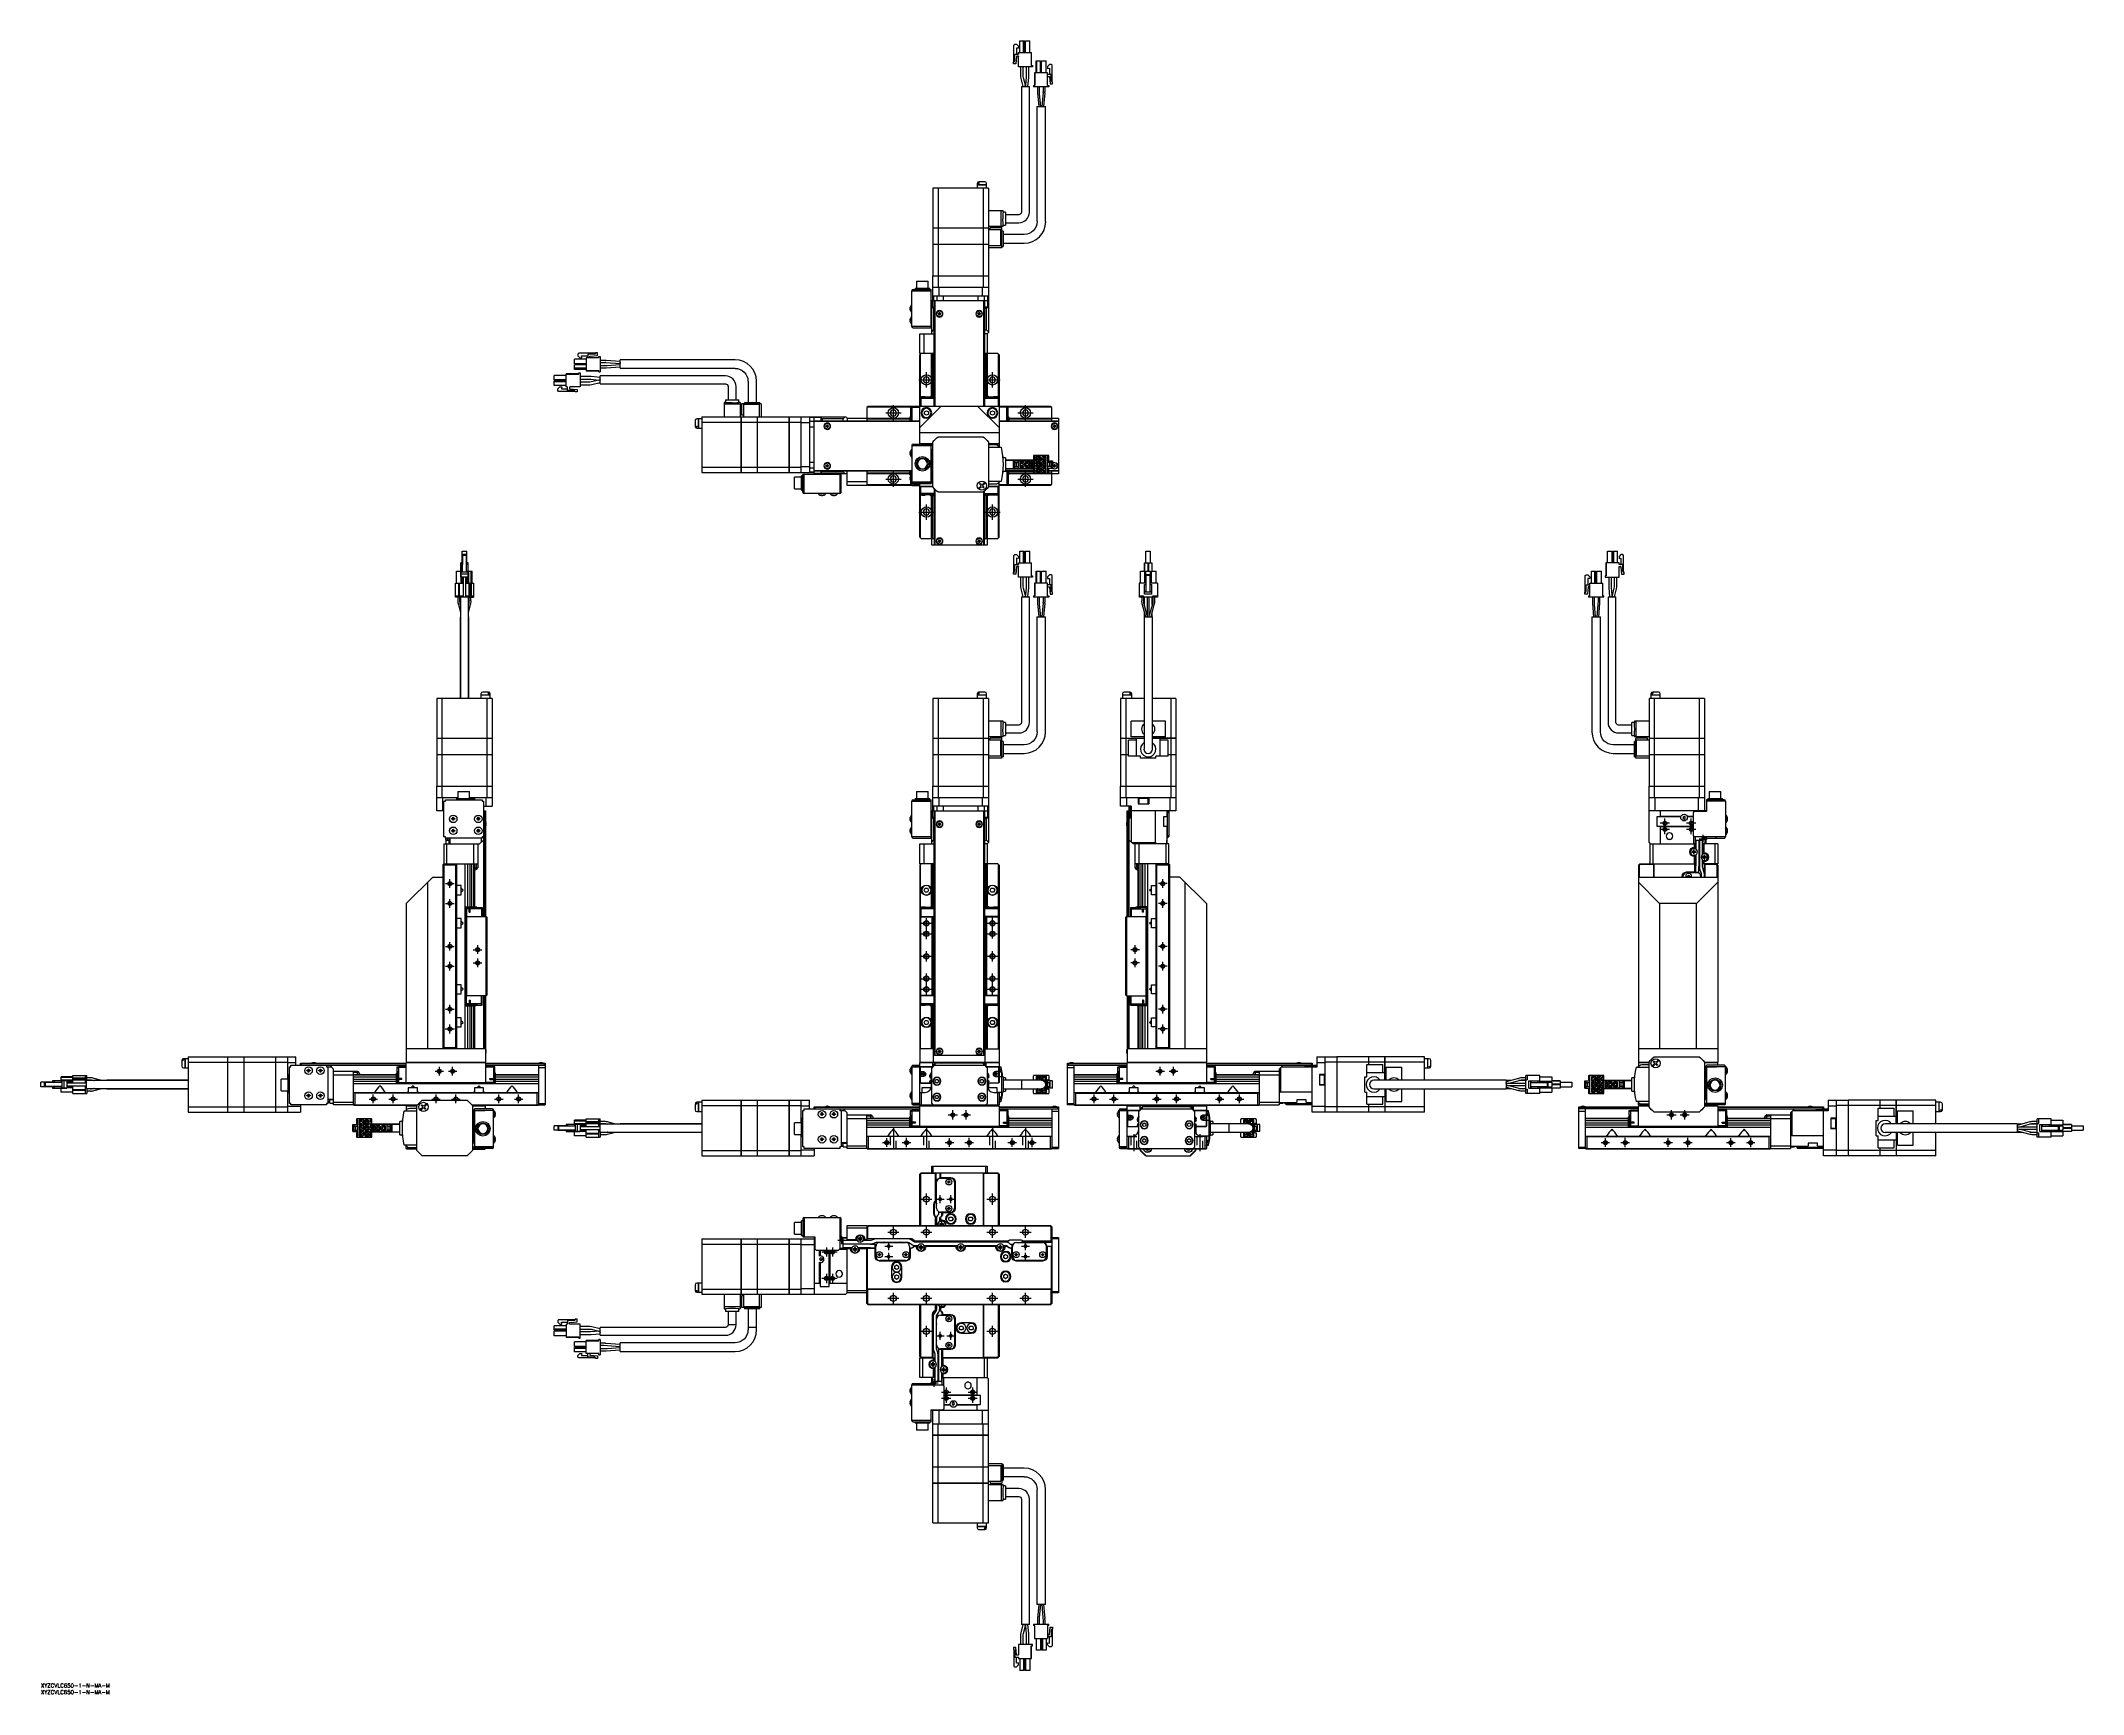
# Model space of a CAD drawing. Extents: x 0 to 1546, y -8 to 1243.
import ezdxf

# ---------------------------------------------------------------- set-up
doc = ezdxf.new("R2010")
doc.units = 0
doc.header["$LTSCALE"] = 0.5
doc.linetypes.add('CENTER', pattern=[50.8, 31.75, -6.35, 6.35, -6.35])
doc.linetypes.add('DASHED', pattern=[19.05, 12.7, -6.35])
for name, color, linetype in [('MSM_CENTER', 1, 'CENTER'), ('MSM_CONTINUOUS', 7, 'CONTINUOUS'), ('MSM_DASHED', 4, 'DASHED'), ('MSM_NARROW', 5, 'CONTINUOUS'), ('MSM_PART_NUMBER', 7, 'CONTINUOUS')]:
    doc.layers.add(name, color=color, linetype=linetype)
doc.styles.get("Standard").update_dxf_attribs({"font": 'txt.shx', "height": 3, "bigfont": 'bigfont.shx'})

msp = doc.modelspace()

# ---------------------------------------------------------------- linework, layer by layer
at = {"layer": 'MSM_CENTER'}
for p, q in [((670.2, 980.8), (670.2, 992.4)), ((720.2, 980.8), (720.2, 992.4)), ((664.4, 986.6), (676, 986.6)), ((714.4, 986.6), (726, 986.6)), ((639.4, 961.6), (651, 961.6)), ((645.2, 955.8), (645.2, 967.4)), ((739.4, 961.6), (751, 961.6)), ((745.2, 955.8), (745.2, 967.4)), ((645.2, 905.8), (645.2, 917.4)), ((745.2, 905.8), (745.2, 917.4)), ((639.4, 911.6), (651, 911.6)), ((739.4, 911.6), (751, 911.6)), ((664.4, 886.6), (676, 886.6)), ((670.2, 880.8), (670.2, 892.4)), ((714.4, 886.6), (726, 886.6)), ((720.2, 880.8), (720.2, 892.4)), ((1232.6, 651.1), (1225.6, 651.1)), ((1229.1, 642.9), (1229.1, 654.6)), ((1252.6, 651.1), (1245.6, 651.1)), ((1249.1, 642.9), (1249.1, 654.6)), ((1232.6, 646.4), (1225.6, 646.4)), ((1252.6, 646.4), (1245.6, 646.4)), ((1255.1, 639.4), (1261.1, 639.4)), ((1258.1, 636.4), (1258.1, 642.4)), ((306.3, 605.4), (312.8, 605.4)), ((309.6, 602.2), (309.6, 608.7)), ((852.4, 605.4), (845.9, 605.4)), ((849.1, 602.2), (849.1, 608.7)), ((306.3, 590.4), (312.8, 590.4)), ((309.6, 587.2), (309.6, 593.7)), ((852.4, 590.4), (845.9, 590.4)), ((849.1, 587.2), (849.1, 593.7)), ((666.2, 575.4), (674.2, 575.4)), ((670.2, 563.4), (670.2, 579.4)), ((716.2, 575.4), (724.2, 575.4)), ((720.2, 563.8), (720.2, 579.4)), ((306.3, 557.9), (312.8, 557.9)), ((309.6, 554.7), (309.6, 561.2)), ((330.6, 552.2), (330.6, 558.7)), ((666.2, 567.4), (674.2, 567.4)), ((716.5, 567.4), (723.8, 567.4)), ((828.1, 552.2), (828.1, 558.7)), ((852.4, 557.9), (845.9, 557.9)), ((849.1, 554.7), (849.1, 561.2)), ((306.3, 542.9), (312.8, 542.9)), ((309.6, 539.7), (309.6, 546.2)), ((327.3, 555.4), (333.8, 555.4)), ((327.3, 545.4), (333.8, 545.4)), ((330.6, 542.2), (330.6, 548.7)), ((666.2, 550.4), (674.2, 550.4)), ((670.2, 546.4), (670.2, 554.4)), ((716.2, 550.4), (724.2, 550.4)), ((720.2, 546.4), (720.2, 554.4)), ((831.4, 555.4), (824.9, 555.4)), ((831.4, 545.4), (824.9, 545.4)), ((828.1, 542.2), (828.1, 548.7)), ((852.4, 542.9), (845.9, 542.9)), ((849.1, 539.7), (849.1, 546.2)), ((666.2, 533.4), (674.2, 533.4)), ((670.2, 521.4), (670.2, 537.4)), ((716.2, 533.4), (724.2, 533.4)), ((720.2, 521.4), (720.2, 537.4)), ((306.3, 510.4), (312.8, 510.4)), ((309.6, 507.2), (309.6, 513.7)), ((666.2, 525.4), (674.2, 525.4)), ((716.2, 525.4), (724.2, 525.4)), ((852.4, 510.4), (845.9, 510.4)), ((849.1, 507.2), (849.1, 513.7)), ((306.1, 495.4), (313.1, 495.4)), ((309.6, 491.9), (309.6, 498.9)), ((852.6, 495.4), (845.6, 495.4)), ((849.1, 491.9), (849.1, 498.9)), ((301.6, 460.2), (301.6, 466.7)), ((311.6, 460.2), (311.6, 466.7)), ((847.1, 460.2), (847.1, 466.7)), ((857.1, 460.2), (857.1, 466.7)), ((298.4, 463.4), (304.8, 463.4)), ((308.4, 463.4), (314.8, 463.4)), ((843.9, 463.4), (850.4, 463.4)), ((853.9, 463.4), (860.4, 463.4)), ((248.4, 442.4), (254.8, 442.4)), ((251.6, 439.2), (251.6, 445.7)), ((263.4, 442.4), (269.8, 442.4)), ((266.6, 439.2), (266.6, 445.7)), ((295.9, 442.4), (302.3, 442.4)), ((299.1, 439.2), (299.1, 445.7)), ((310.9, 442.4), (317.3, 442.4)), ((314.1, 439.2), (314.1, 445.7)), ((343.4, 442.4), (349.8, 442.4)), ((346.6, 439.2), (346.6, 445.7)), ((358.4, 442.4), (364.8, 442.4)), ((361.6, 439.2), (361.6, 445.7)), ((690.2, 426.9), (690.2, 433.9)), ((700.2, 426.9), (700.2, 433.9)), ((793.9, 442.4), (800.4, 442.4)), ((797.1, 439.2), (797.1, 445.7)), ((808.9, 442.4), (815.4, 442.4)), ((812.1, 439.2), (812.1, 445.7)), ((841.4, 442.4), (847.9, 442.4)), ((844.6, 439.2), (844.6, 445.7)), ((856.4, 442.4), (862.9, 442.4)), ((859.6, 439.2), (859.6, 445.7)), ((888.9, 442.4), (895.4, 442.4)), ((892.1, 439.2), (892.1, 445.7)), ((903.9, 442.4), (910.4, 442.4)), ((907.1, 439.2), (907.1, 445.7)), ((1234.1, 426.9), (1234.1, 433.9)), ((1244.1, 426.9), (1244.1, 433.9)), ((645.2, 420.9), (645.2, 402.4)), ((670.2, 420.9), (670.2, 402.4)), ((686.7, 430.4), (693.7, 430.4)), ((696.7, 430.4), (703.7, 430.4)), ((720.2, 420.9), (720.2, 402.4)), ((745.2, 420.9), (745.2, 402.4)), ((1230.6, 430.4), (1237.6, 430.4)), ((1240.6, 430.4), (1247.6, 430.4)), ((636.9, 409.4), (643.4, 409.4)), ((640.2, 406.2), (640.2, 412.7)), ((651.9, 409.4), (658.4, 409.4)), ((655.2, 405.9), (655.2, 412.9)), ((684.4, 409.4), (690.9, 409.4)), ((687.7, 406.2), (687.7, 412.7)), ((699.4, 409.4), (705.9, 409.4)), ((702.7, 405.9), (702.7, 412.9)), ((731.9, 409.4), (738.4, 409.4)), ((735.2, 406.2), (735.2, 412.7)), ((746.9, 409.4), (753.4, 409.4)), ((750.2, 405.9), (750.2, 412.9)), ((827.1, 415.9), (827.1, 402.9)), ((877.1, 415.9), (877.1, 402.9)), ((1180.8, 409.4), (1187.3, 409.4)), ((1184.1, 406.2), (1184.1, 412.7)), ((1195.8, 409.4), (1202.3, 409.4)), ((1199.1, 405.9), (1199.1, 412.9)), ((1228.3, 409.4), (1234.8, 409.4)), ((1231.6, 406.2), (1231.6, 412.7)), ((1243.3, 409.4), (1249.8, 409.4)), ((1246.6, 405.9), (1246.6, 412.9)), ((1275.8, 409.4), (1282.3, 409.4)), ((1279.1, 406.2), (1279.1, 412.7)), ((1290.8, 409.4), (1297.3, 409.4)), ((1294.1, 405.9), (1294.1, 412.9)), ((665.9, 366.6), (674.4, 366.6)), ((670.2, 362.3), (670.2, 370.8)), ((677.7, 366.6), (683.7, 366.6)), ((680.7, 363.6), (680.7, 369.6)), ((685.7, 366.6), (691.7, 366.6)), ((688.7, 363.6), (688.7, 369.6)), ((715.9, 366.6), (724.4, 366.6)), ((720.2, 362.3), (720.2, 370.8)), ((640.9, 341.6), (649.4, 341.6)), ((645.2, 337.3), (645.2, 345.8)), ((665.9, 341.6), (674.4, 341.6)), ((670.2, 337.3), (670.2, 345.8)), ((715.9, 341.6), (724.4, 341.6)), ((720.2, 337.3), (720.2, 345.8)), ((740.9, 341.6), (749.4, 341.6)), ((745.2, 337.3), (745.2, 345.8)), ((602.7, 326.6), (591, 326.6)), ((594.5, 330.1), (594.5, 323.1)), ((599.2, 330.1), (599.2, 323.1)), ((603.2, 335.6), (609.2, 335.6)), ((606.2, 332.6), (606.2, 338.6)), ((638.7, 331.1), (644.7, 331.1)), ((641.7, 328.1), (641.7, 334.1)), ((641.7, 320.1), (641.7, 326.1)), ((742.2, 331.1), (748.2, 331.1)), ((745.2, 328.1), (745.2, 334.1)), ((745.2, 320.1), (745.2, 326.1)), ((594.5, 310.1), (594.5, 303.1)), ((599.2, 310.1), (599.2, 303.1)), ((638.7, 323.1), (644.7, 323.1)), ((742.2, 323.1), (748.2, 323.1)), ((602.7, 306.6), (591, 306.6)), ((645.2, 287.3), (645.2, 295.8)), ((670.2, 287.3), (670.2, 295.8)), ((720.2, 287.3), (720.2, 295.8)), ((745.2, 287.3), (745.2, 295.8)), ((640.9, 291.6), (649.4, 291.6)), ((665.9, 291.6), (674.4, 291.6)), ((715.9, 291.6), (724.4, 291.6)), ((740.9, 291.6), (749.4, 291.6)), ((665.9, 266.6), (674.4, 266.6)), ((670.2, 262.3), (670.2, 270.8)), ((677.7, 263.1), (683.7, 263.1)), ((680.7, 260.1), (680.7, 266.1)), ((685.7, 263.1), (691.7, 263.1)), ((688.7, 260.1), (688.7, 266.1)), ((715.9, 266.6), (724.4, 266.6)), ((720.2, 262.3), (720.2, 270.8)), ((673.2, 227.6), (679.2, 227.6)), ((676.2, 224.6), (676.2, 230.6)), ((681.7, 220.6), (688.7, 220.6)), ((685.2, 224.1), (685.2, 212.4)), ((701.7, 220.6), (708.7, 220.6)), ((705.2, 224.1), (705.2, 212.4)), ((681.7, 215.9), (688.7, 215.9)), ((701.7, 215.9), (708.7, 215.9))]:
    msp.add_line(p, q, dxfattribs=at)
at = {"layer": 'MSM_CONTINUOUS', "linetype": 'CONTINUOUS'}
for p, q in [((736.4, 1239.9), (737.1, 1240.6)), ((736.4, 1239.9), (737.1, 1240.6)), ((736.4, 1227.3), (736.4, 1239.9)), ((736.4, 1227.3), (736.4, 1239.9)), ((737.1, 1240.6), (738.4, 1240.6)), ((738.4, 1240.6), (739.9, 1239.1)), ((739.9, 1237.6), (738.4, 1237.7)), ((738.4, 1237.7), (738.4, 1233.1)), ((739.9, 1237.6), (738.4, 1237.7)), ((739.9, 1239.1), (739.9, 1237.6)), ((741, 1234.3), (741, 1243.2)), ((741, 1243.2), (744.4, 1243.2)), ((741, 1234.3), (741, 1243.2)), ((743.6, 1234.3), (743.6, 1243.2)), ((744.4, 1234.3), (744.4, 1243.2)), ((745.2, 1234.3), (745.2, 1243.2)), ((745.2, 1243.2), (748.6, 1243.2)), ((745.2, 1234.3), (745.2, 1243.2)), ((748.6, 1234.3), (748.6, 1243.2)), ((736.1, 1225.8), (736.1, 1227.3)), ((736.1, 1227.3), (736.4, 1227.3)), ((736.1, 1225.8), (736.1, 1227.3)), ((738, 1225.8), (736.1, 1225.8)), ((736.4, 1227.3), (737.1, 1227.8)), ((736.4, 1227.3), (737.1, 1227.8)), ((737.1, 1227.8), (737.1, 1233.1)), ((737.1, 1233.1), (739.6, 1233.1)), ((737.1, 1227.8), (737.1, 1233.1)), ((738.5, 1231.4), (738, 1225.8)), ((739.6, 1231.6), (738.7, 1231.6)), ((739.9, 1233.4), (739.9, 1234.3)), ((739.9, 1234.3), (749.7, 1234.3)), ((739.9, 1233.4), (739.9, 1234.3)), ((739.9, 1233.4), (739.9, 1233.3)), ((739.9, 1223.6), (739.9, 1231.3)), ((739.9, 1231.3), (739.9, 1231.3)), ((739.9, 1223.6), (739.9, 1231.3)), ((750.5, 1223.6), (739.9, 1223.6)), ((741.5, 1223.6), (741.5, 1216.2)), ((743.5, 1216.2), (743.5, 1223.6)), ((745.7, 1223.6), (745.7, 1215.7)), ((747.7, 1215.7), (747.7, 1223.6)), ((749.5, 1234.3), (749.5, 1224.6)), ((749.5, 1224.6), (750.5, 1224.6)), ((749.7, 1224.6), (749.7, 1234.3)), ((750.5, 1224.6), (750.5, 1223.6)), ((753.2, 1228), (756.6, 1228)), ((753.2, 1219.1), (753.2, 1228)), ((753.9, 1219.1), (753.9, 1228)), ((756.6, 1219.1), (756.6, 1228)), ((757.4, 1219.1), (757.4, 1228)), ((757.4, 1228), (760.8, 1228)), ((760.8, 1219.1), (760.8, 1228)), ((763.4, 1225.4), (761.9, 1223.9)), ((761.9, 1223.9), (761.9, 1222.4)), ((761.9, 1222.4), (763.4, 1222.5)), ((764.7, 1225.4), (763.4, 1225.4)), ((763.4, 1222.5), (763.4, 1217.8)), ((765.4, 1224.7), (764.7, 1225.4)), ((765.4, 1212.1), (765.4, 1224.7)), ((741.5, 1216.2), (741.7, 1214.7)), ((741.7, 1214.7), (743.3, 1208.6)), ((742.2, 1208.6), (748.2, 1208.6)), ((742.2, 1208.6), (742.2, 1113.6)), ((743.6, 1215.2), (743.5, 1216.2)), ((745.1, 1209.6), (743.6, 1215.2)), ((745.2, 1208.8), (744.3, 1208.6)), ((745, 1208.8), (745, 1208.7)), ((746, 1208.6), (745, 1208.7)), ((745.7, 1215.6), (745.1, 1209.6)), ((745.2, 1208.8), (745.1, 1209.6)), ((745.7, 1215.7), (745.7, 1215.6)), ((747, 1208.6), (747.7, 1215.4)), ((747.7, 1215.4), (747.7, 1215.7)), ((748.2, 1113.6), (748.2, 1208.6)), ((751.3, 1209.4), (751.3, 1208.4)), ((751.3, 1209.4), (752.3, 1209.4)), ((762.9, 1208.4), (751.3, 1208.4)), ((761.9, 1219.1), (752, 1219.1)), ((752, 1219.1), (752, 1209.4)), ((752.3, 1219.1), (752.3, 1209.4)), ((754.3, 1208.4), (754.3, 1204.8)), ((755.8, 1205.7), (755.8, 1208.4)), ((755.9, 1203.1), (755.8, 1205.7)), ((758.5, 1208.4), (758.5, 1204.7)), ((760, 1204.7), (760, 1208.4)), ((761.9, 1209.4), (761.9, 1219.1)), ((761.9, 1209.4), (762.9, 1209.4)), ((764.7, 1217.8), (762.2, 1217.8)), ((762.2, 1216.3), (763.1, 1216.3)), ((762.9, 1209.4), (762.9, 1208.4)), ((763.3, 1216.1), (763.8, 1210.6)), ((763.8, 1210.6), (765.7, 1210.6)), ((764.7, 1212.6), (764.7, 1217.8)), ((765.4, 1212.1), (764.7, 1212.6)), ((765.7, 1212.1), (765.4, 1212.1)), ((765.7, 1210.6), (765.7, 1212.1)), ((753.9, 1193.4), (760.4, 1193.4)), ((753.9, 1193.4), (753.9, 1106.4)), ((754.3, 1203.9), (755.2, 1193.4)), ((756.7, 1193.4), (755.9, 1203.1)), ((758.5, 1204), (757.7, 1193.4)), ((758.4, 1193.4), (757.7, 1193.4)), ((757.7, 1193.4), (757.7, 1193.4)), ((759.2, 1193.4), (760, 1203.9)), ((760.4, 1106.4), (760.4, 1193.4)), ((717.2, 1131.6), (675.2, 1131.6)), ((675.2, 1131.6), (675.2, 1101.7)), ((679.2, 1131.6), (679.2, 1101.7)), ((708.7, 1134.1), (708.7, 1131.6)), ((713.1, 1131.6), (713.1, 1101.7)), ((717.2, 1131.6), (717.2, 1101.7)), ((728.2, 1114.6), (717.2, 1114.6)), ((726.7, 1102.6), (726.7, 1114.6)), ((728.2, 1113.6), (728.2, 1114.6)), ((730.2, 1113.6), (728.2, 1113.6)), ((730.2, 1113.6), (730.2, 1103.6)), ((675.2, 1101.7), (717.2, 1101.7)), ((675.2, 1101.7), (675.2, 1101.6)), ((675.2, 1101.6), (675.2, 1089.4)), ((675.2, 1101.6), (717.2, 1101.6)), ((679.2, 1101.6), (679.2, 1089.4)), ((679.5, 1101.7), (679.5, 1101.6)), ((712.9, 1101.7), (712.9, 1101.6)), ((713.1, 1101.6), (713.1, 1089.4)), ((717.1, 1101.7), (717.1, 1101.6)), ((728.2, 1102.6), (717.2, 1102.6)), ((717.2, 1101.6), (717.2, 1065.4)), ((726.6, 1100.1), (717.2, 1100.1)), ((727.2, 1101.6), (718.4, 1101.6)), ((718.4, 1100.1), (718.4, 1101.6)), ((726.6, 1088.1), (726.6, 1100.1)), ((727.2, 1086.6), (727.2, 1101.6)), ((728.2, 1099.2), (727.2, 1099.2)), ((728.2, 1102.6), (728.2, 1103.6)), ((728.2, 1103.6), (730.2, 1103.6)), ((728.2, 1099.2), (728.2, 1087.5)), ((740.2, 1111.6), (730.2, 1111.6)), ((730.2, 1105.6), (740.2, 1105.6)), ((675.2, 1089.4), (717.2, 1089.4)), ((675.2, 1089.4), (675.2, 1089.3)), ((675.2, 1089.3), (675.2, 1065.4)), ((675.2, 1089.3), (717.2, 1089.3)), ((679.2, 1089.3), (679.2, 1065.4)), ((679.5, 1089.4), (679.5, 1089.3)), ((712.9, 1089.4), (712.9, 1089.3)), ((713.1, 1089.3), (713.1, 1065.4)), ((717.1, 1089.4), (717.1, 1089.3)), ((727.2, 1088.1), (717.2, 1088.1)), ((727.2, 1086.6), (717.2, 1086.6)), ((727.2, 1087.5), (728.2, 1087.5)), ((744.2, 1096.6), (728.2, 1096.6)), ((728.2, 1090.1), (744.2, 1090.1)), ((659.2, 1027.1), (659.2, 1054.1)), ((659.2, 1054.1), (673.7, 1054.1)), ((660.2, 1055.1), (673.7, 1055.1)), ((661.7, 1056.1), (672.7, 1056.1)), ((661.7, 1056.1), (661.7, 1055.1)), ((662.7, 1061.4), (671.6, 1061.4)), ((662.7, 1061.4), (662.7, 1056.1)), ((671.6, 1056.1), (671.6, 1061.4)), ((672.7, 1055.1), (672.7, 1056.1)), ((673.7, 1026.1), (673.7, 1055.1)), ((675.2, 1065.4), (717.2, 1065.4)), ((675.2, 1065.4), (675.2, 1065.3)), ((675.2, 1065.3), (717.2, 1065.3)), ((675.2, 1046.6), (675.2, 1065.3)), ((717.2, 1056.6), (675.2, 1056.6)), ((679.2, 1065.3), (679.2, 1056.6)), ((679.5, 1065.4), (679.5, 1065.3)), ((679.7, 1056.6), (679.7, 1050.1)), ((712.7, 1050.1), (712.7, 1056.6)), ((712.9, 1065.4), (712.9, 1065.3)), ((713.1, 1065.3), (713.1, 1056.6)), ((717.1, 1065.4), (717.1, 1065.3)), ((717.2, 1065.3), (717.2, 1022.6)), ((657.7, 1040.9), (657.9, 1040.9)), ((657.9, 1040.3), (657.7, 1040.3)), ((657.9, 1041.8), (657.9, 1041.8)), ((657.9, 1040.9), (657.9, 1040.3)), ((657.9, 1039.4), (657.9, 1039.4)), ((659, 1037.8), (659, 1043.5)), ((659.2, 1043.5), (659, 1043.5)), ((659, 1037.8), (659.2, 1037.8)), ((673.7, 1046.1), (674.2, 1046.1)), ((673.7, 1043.1), (674.2, 1043.1)), ((673.7, 1040.6), (674.2, 1040.6)), ((673.7, 1038.1), (674.2, 1038.1)), ((674.2, 1046.6), (717.2, 1046.6)), ((674.2, 1021.6), (674.2, 1046.6)), ((674.7, 1046.6), (674.7, 1041.6)), ((674.7, 1041.6), (675.7, 1040.6)), ((676.2, 1041.6), (674.7, 1041.6)), ((717.2, 1050.1), (675.2, 1050.1)), ((675.7, 1050.1), (675.7, 1046.6)), ((676.2, 1040.6), (675.7, 1040.6)), ((675.7, 1040.6), (675.7, 1024.6)), ((676.7, 1046.6), (676.2, 1046.1)), ((676.2, 966.6), (676.2, 1046.1)), ((676.7, 1046.6), (676.7, 966.6)), ((678.4, 1046.6), (678.4, 1050.1)), ((679.2, 1036.4), (679.2, 1036.8)), ((679.2, 1036.8), (680, 1036.8)), ((680, 1036.4), (679.2, 1036.4)), ((680, 1037.6), (680.3, 1037.6)), ((680, 1036.8), (680, 1037.6)), ((680, 1036.8), (680.3, 1036.8)), ((680, 1036.4), (680, 1036.8)), ((680, 1035.6), (680, 1036.4)), ((680.3, 1036.4), (680, 1036.4)), ((680.3, 1035.6), (680, 1035.6)), ((680.3, 1037.6), (680.3, 1036.8)), ((680.3, 1036.8), (681.1, 1036.8)), ((681.1, 1036.4), (680.3, 1036.4)), ((680.3, 1036.4), (680.3, 1035.6)), ((680.4, 1036.8), (680.4, 1036.4)), ((681.1, 1036.8), (681.1, 1036.4)), ((682.9, 1050.1), (682.9, 1046.6)), ((709.2, 1036.4), (709.2, 1036.8)), ((709.2, 1036.8), (710, 1036.8)), ((710, 1036.4), (709.2, 1036.4)), ((709.4, 1046.6), (709.4, 1050.1)), ((710, 1037.6), (710.3, 1037.6)), ((710, 1036.8), (710, 1037.6)), ((710, 1036.8), (710.3, 1036.8)), ((710, 1036.4), (710, 1036.8)), ((710, 1035.6), (710, 1036.4)), ((710.3, 1036.4), (710, 1036.4)), ((710.3, 1035.6), (710, 1035.6)), ((710.3, 1037.6), (710.3, 1036.8)), ((710.3, 1036.8), (711.1, 1036.8)), ((711.1, 1036.4), (710.3, 1036.4)), ((710.3, 1036.4), (710.3, 1035.6)), ((710.4, 1036.8), (710.4, 1036.4)), ((711.1, 1036.8), (711.1, 1036.4)), ((713.7, 966.6), (713.7, 1046.6)), ((714.2, 1046.1), (713.7, 1046.6)), ((713.9, 1050.1), (713.9, 1046.6)), ((714.2, 1046.1), (714.2, 966.6)), ((716.7, 1041.6), (714.2, 1041.6)), ((715.7, 1040.6), (714.2, 1040.6)), ((715.7, 1040.6), (716.7, 1041.6)), ((715.7, 1024.6), (715.7, 1040.6)), ((716.7, 1041.6), (716.7, 1050.1)), ((657.7, 1031.9), (657.9, 1031.9)), ((657.9, 1031.3), (657.7, 1031.3)), ((657.9, 1032.8), (657.9, 1032.8)), ((657.9, 1031.9), (657.9, 1031.3)), ((657.9, 1030.4), (657.9, 1030.4)), ((659, 1028.8), (659, 1034.5)), ((659.2, 1034.5), (659, 1034.5)), ((659, 1028.8), (659.2, 1028.8)), ((674.2, 1027.1), (659.2, 1027.1)), ((660.2, 1026.1), (673.7, 1026.1)), ((665.2, 1006.6), (665.2, 1021.6)), ((665.2, 1021.6), (676.2, 1021.6)), ((668.2, 1021.6), (668.2, 1006.6)), ((673.7, 1034.1), (674.2, 1034.1)), ((673.7, 1031.6), (674.2, 1031.6)), ((673.7, 1029.1), (674.2, 1029.1)), ((674.2, 1023.1), (675.7, 1024.6)), ((675.7, 1024.6), (676.2, 1024.6)), ((714.2, 1024.6), (715.7, 1024.6)), ((716.2, 1021.6), (714.2, 1021.6)), ((715.7, 1024.6), (717.2, 1023.1)), ((716.2, 1021.6), (717.2, 1022.6)), ((716.2, 1021.6), (716.2, 1006.6)), ((407.1, 1006.8), (406.4, 1006.1)), ((406.4, 1006.1), (406.4, 1004.8)), ((406.4, 1004.8), (407.9, 1003.3)), ((419.7, 1006.8), (407.1, 1006.8)), ((409.3, 1004.8), (414, 1004.8)), ((409.4, 1003.3), (409.3, 1004.8)), ((414, 1006.1), (414, 1003.6)), ((419.2, 1006.1), (414, 1006.1)), ((415.6, 1004.7), (421.2, 1005.2)), ((419.7, 1006.8), (419.2, 1006.1)), ((419.7, 1007.1), (419.7, 1006.8)), ((421.2, 1007.1), (419.7, 1007.1)), ((421.2, 1005.2), (421.2, 1007.1)), ((676.2, 1006.6), (665.2, 1006.6)), ((666.2, 1006.6), (665.2, 1005.6)), ((665.2, 938.1), (665.2, 1005.6)), ((665.7, 973.6), (665.7, 1006.1)), ((674.1, 974.1), (674.1, 1006.6)), ((674.4, 974.1), (674.4, 1006.6)), ((674.9, 1006.6), (674.9, 974.1)), ((724.2, 1006.6), (714.2, 1006.6)), ((715.5, 974.1), (715.5, 1006.6)), ((716, 1006.6), (716, 974.1)), ((716.3, 1006.6), (716.3, 974.1)), ((725.2, 1005.6), (724.2, 1006.6)), ((724.7, 973.6), (724.7, 1006.1)), ((725.2, 1005.6), (725.2, 936.1)), ((388.6, 986.6), (388.6, 990)), ((397.5, 990), (388.6, 990)), ((397.5, 981.3), (397.5, 991.2)), ((407.2, 991.2), (397.5, 991.2)), ((397.5, 990.9), (407.2, 990.9)), ((403.8, 998.8), (403.8, 1002.2)), ((412.7, 1002.2), (403.8, 1002.2)), ((412.7, 998.8), (403.8, 998.8)), ((403.8, 994.6), (403.8, 998)), ((412.7, 998), (403.8, 998)), ((412.7, 995.4), (403.8, 995.4)), ((412.7, 994.6), (403.8, 994.6)), ((407.2, 990.9), (407.2, 991.9)), ((407.2, 991.9), (408.2, 991.9)), ((407.9, 1003.3), (409.4, 1003.3)), ((408.2, 991.9), (408.2, 981.3)), ((412.7, 1003.3), (412.7, 993.5)), ((422.4, 1003.3), (412.7, 1003.3)), ((412.7, 993.7), (422.4, 993.7)), ((412.7, 993.5), (422.4, 993.5)), ((415.5, 1003.6), (415.5, 1004.5)), ((422.4, 1004.3), (423.4, 1004.3)), ((422.4, 1003.3), (422.4, 1004.3)), ((422.4, 992.7), (422.4, 993.7)), ((422.4, 992.7), (423.4, 992.7)), ((423.2, 983.6), (423.2, 989.6)), ((518.2, 989.6), (423.2, 989.6)), ((423.4, 1004.3), (423.4, 992.7)), ((427, 1001.4), (423.4, 1001.4)), ((423.4, 999.9), (427, 999.9)), ((426, 997.2), (423.4, 997.2)), ((423.4, 995.7), (427, 995.7)), ((428.7, 997.3), (426, 997.2)), ((427.7, 999.9), (438.4, 999.1)), ((438.4, 1000.6), (427.8, 1001.4)), ((427.9, 995.8), (438.4, 996.6)), ((438.4, 998.1), (428.7, 997.3)), ((438.4, 995.4), (438.4, 1001.9)), ((525.4, 1001.9), (438.4, 1001.9)), ((438.4, 999.9), (438.4, 999.1)), ((438.4, 999.1), (438.4, 999.1)), ((438.4, 995.4), (525.4, 995.4)), ((397.5, 986.6), (388.6, 986.6)), ((397.5, 986.6), (388.6, 986.6)), ((388.6, 982.4), (388.6, 985.8)), ((397.5, 985.8), (388.6, 985.8)), ((397.5, 985.1), (388.6, 985.1)), ((397.5, 982.4), (388.6, 982.4)), ((397.5, 982.4), (388.6, 982.4)), ((391.2, 979.8), (392.7, 981.3)), ((391.2, 978.5), (391.2, 979.8)), ((391.9, 977.8), (391.2, 978.5)), ((391.9, 977.8), (391.2, 978.5)), ((404.5, 977.8), (391.9, 977.8)), ((404.5, 977.8), (391.9, 977.8)), ((392.7, 981.3), (394.2, 981.3)), ((394.2, 981.3), (394, 979.8)), ((394.2, 981.3), (394, 979.8)), ((394, 979.8), (398.7, 979.8)), ((398.4, 981.3), (397.5, 981.3)), ((398.4, 981.3), (397.5, 981.3)), ((398.4, 981.3), (398.4, 981.3)), ((398.7, 978.5), (398.7, 981)), ((404, 978.5), (398.7, 978.5)), ((404, 978.5), (398.7, 978.5)), ((400.2, 981), (400.2, 980.1)), ((400.4, 979.9), (406, 979.4)), ((408.2, 981.3), (400.5, 981.3)), ((400.5, 981.3), (400.5, 981.3)), ((408.2, 981.3), (400.5, 981.3)), ((404.5, 977.8), (404, 978.5)), ((404.5, 977.8), (404, 978.5)), ((404.5, 977.5), (404.5, 977.8)), ((406, 977.5), (404.5, 977.5)), ((406, 977.5), (404.5, 977.5)), ((406, 979.4), (406, 977.5)), ((416.1, 989.1), (408.2, 989.1)), ((408.2, 987.1), (416.1, 987.1)), ((415.5, 984.9), (408.2, 984.9)), ((408.2, 982.9), (415.5, 982.9)), ((416.5, 985.1), (415.5, 984.9)), ((415.5, 982.9), (417, 983.1)), ((416.4, 989.1), (416.1, 989.1)), ((416.1, 987.1), (416.2, 987.1)), ((416.2, 987.1), (422.2, 986.5)), ((423.2, 988.5), (416.4, 989.1)), ((422.2, 986.5), (416.5, 985.1)), ((417, 983.1), (423.2, 984.7)), ((422.9, 986.6), (422.2, 986.5)), ((422.9, 986.6), (423.2, 985.8)), ((423, 986.5), (423.1, 986.5)), ((423.2, 987.5), (423.1, 986.5)), ((423.2, 983.6), (518.2, 983.6)), ((520.2, 981.6), (520.2, 971.6)), ((526.2, 971.6), (526.2, 981.6)), ((535.2, 985.6), (535.2, 969.6)), ((541.7, 969.6), (541.7, 985.6)), ((672.9, 973.6), (673.2, 974.1)), ((673.2, 974.1), (676.2, 974.1)), ((717.1, 974.1), (714.2, 974.1)), ((717.4, 973.6), (717.1, 974.1)), ((500.2, 958.6), (530.1, 958.6)), ((500.2, 958.6), (500.2, 916.6)), ((517.2, 969.6), (517.2, 958.6)), ((518.2, 969.6), (517.2, 969.6)), ((529.2, 968.2), (517.2, 968.2)), ((518.2, 971.6), (528.2, 971.6)), ((518.2, 971.6), (518.2, 969.6)), ((528.2, 969.6), (528.2, 971.6)), ((529.2, 969.6), (528.2, 969.6)), ((529.2, 969.6), (529.2, 958.6)), ((530.1, 916.6), (530.1, 958.6)), ((530.1, 958.6), (530.2, 958.6)), ((545.2, 968.6), (530.2, 968.6)), ((530.2, 968.6), (530.2, 959.8)), ((531.7, 959.8), (530.2, 959.8)), ((530.2, 958.6), (566.4, 958.6)), ((530.2, 916.6), (530.2, 958.6)), ((531.7, 968), (531.7, 958.6)), ((543.7, 968), (531.7, 968)), ((532.6, 969.6), (544.2, 969.6)), ((532.6, 969.6), (532.6, 968.6)), ((542.4, 916.6), (542.4, 958.6)), ((542.4, 958.6), (542.5, 958.6)), ((542.5, 916.6), (542.5, 958.6)), ((543.7, 968.6), (543.7, 958.6)), ((544.2, 968.6), (544.2, 969.6)), ((545.2, 968.6), (545.2, 958.6)), ((566.4, 916.6), (566.4, 958.6)), ((566.4, 958.6), (566.5, 958.6)), ((566.5, 958.6), (609.2, 958.6)), ((566.5, 916.6), (566.5, 958.6)), ((575.2, 958.6), (575.2, 916.6)), ((581.7, 958.6), (581.7, 916.6)), ((585.2, 915.6), (585.2, 958.6)), ((607.2, 957.1), (608.7, 958.6)), ((610.2, 957.6), (609.2, 958.6)), ((626.2, 966.6), (625.2, 965.6)), ((625.2, 965.6), (625.2, 955.6)), ((658.2, 966.1), (625.7, 966.1)), ((764.2, 966.6), (626.2, 966.6)), ((658.2, 958.8), (657.7, 958.5)), ((657.7, 958.5), (657.7, 955.6)), ((658.1, 965.4), (658.1, 962.4)), ((658.2, 965.4), (658.1, 965.4)), ((658.1, 962.4), (658.2, 962.4)), ((658.2, 966.4), (659.2, 966.4)), ((658.2, 966.4), (658.2, 955.6)), ((658.2, 965.9), (659.2, 965.9)), ((659.2, 966.4), (665.2, 966.4)), ((659.2, 966.4), (659.2, 955.6)), ((659.2, 965.9), (665.2, 965.9)), ((665.2, 950.6), (681.2, 966.6)), ((665.4, 973.6), (665.4, 972.6)), ((676.2, 973.6), (665.4, 973.6)), ((665.4, 972.6), (665.4, 966.6)), ((676.2, 972.6), (665.4, 972.6)), ((665.9, 973.6), (665.9, 972.6)), ((665.9, 972.6), (665.9, 966.6)), ((669.4, 973.7), (666.4, 973.7)), ((666.4, 973.7), (666.4, 973.6)), ((668.7, 962.5), (670.2, 963.3)), ((668.7, 960.7), (668.7, 962.5)), ((670.2, 959.9), (668.7, 960.7)), ((669.4, 973.6), (669.4, 973.7)), ((670.2, 963.3), (671.7, 962.5)), ((671.7, 960.7), (670.2, 959.9)), ((671.7, 962.5), (671.7, 960.7)), ((709.2, 966.6), (725.2, 950.6)), ((724.9, 973.6), (714.2, 973.6)), ((725, 972.6), (714.2, 972.6)), ((718.7, 962.5), (720.2, 963.3)), ((718.7, 960.7), (718.7, 962.5)), ((720.2, 959.9), (718.7, 960.7)), ((720.2, 963.3), (721.7, 962.5)), ((721.7, 960.7), (720.2, 959.9)), ((724, 973.7), (721, 973.7)), ((721, 973.7), (721, 973.6)), ((721.7, 962.5), (721.7, 960.7)), ((724, 973.6), (724, 973.7)), ((724.4, 973.6), (724.4, 972.6)), ((724.5, 972.6), (724.5, 966.6)), ((724.9, 973.6), (724.9, 972.6)), ((725, 972.6), (725, 966.6)), ((731.2, 966.4), (725.2, 966.4)), ((731.2, 965.9), (725.2, 965.9)), ((732.2, 966.4), (731.2, 966.4)), ((731.2, 955.6), (731.2, 966.4)), ((732.2, 965.9), (731.2, 965.9)), ((732.2, 955.6), (732.2, 966.4)), ((764.7, 966.1), (732.2, 966.1)), ((732.2, 962.4), (732.2, 965.4)), ((732.2, 965.4), (732.2, 965.4)), ((732.2, 962.4), (732.2, 962.4)), ((732.2, 958.8), (732.7, 958.5)), ((732.7, 958.5), (732.7, 955.6)), ((765.2, 965.6), (764.2, 966.6)), ((765.2, 955.6), (765.2, 965.6)), ((500.2, 957.1), (497.7, 957.1)), ((500.2, 954.6), (530.1, 954.6)), ((530.1, 954.3), (530.2, 954.3)), ((530.2, 954.6), (542.4, 954.6)), ((542.4, 954.3), (542.5, 954.3)), ((542.5, 954.6), (566.4, 954.6)), ((566.4, 954.3), (566.5, 954.3)), ((566.5, 954.6), (575.2, 954.6)), ((581.7, 954.1), (575.2, 954.1)), ((590.2, 958.1), (581.7, 958.1)), ((581.7, 955.3), (585.2, 955.3)), ((585.2, 950.9), (581.7, 950.9)), ((585.7, 955.6), (585.2, 955.1)), ((665.2, 955.1), (585.2, 955.1)), ((585.7, 955.6), (665.2, 955.6)), ((590.2, 958.1), (590.2, 955.6)), ((591.2, 957.1), (590.2, 958.1)), ((591.2, 957.1), (591.2, 955.6)), ((607.2, 957.1), (591.2, 957.1)), ((594.2, 951.8), (595, 951.8)), ((594.2, 951.4), (594.2, 951.8)), ((595, 951.4), (594.2, 951.4)), ((595, 952.6), (595.3, 952.6)), ((595, 951.8), (595, 952.6)), ((595, 951.4), (595, 951.8)), ((595, 951.8), (595.3, 951.8)), ((595, 950.6), (595, 951.4)), ((595.3, 951.4), (595, 951.4)), ((595.3, 950.6), (595, 950.6)), ((595.3, 952.6), (595.3, 951.8)), ((595.3, 951.8), (596.1, 951.8)), ((595.3, 951.4), (595.3, 950.6)), ((596.1, 951.4), (595.3, 951.4)), ((595.4, 951.8), (595.4, 951.4)), ((596.1, 951.8), (596.1, 951.4)), ((607.2, 955.6), (607.2, 957.1)), ((610.2, 957.6), (610.2, 955.6)), ((610.2, 957.6), (625.2, 957.6)), ((625.2, 957.7), (657.7, 957.7)), ((625.2, 957.4), (657.7, 957.4)), ((657.7, 956.9), (625.2, 956.9)), ((725.2, 946.6), (665.2, 946.6)), ((679.2, 943.6), (713.1, 943.6)), ((725.2, 955.6), (770.2, 955.6)), ((770.2, 955.1), (725.2, 955.1)), ((732.7, 957.7), (765.2, 957.7)), ((732.7, 957.4), (765.2, 957.4)), ((765.2, 956.9), (732.7, 956.9)), ((765.2, 957.6), (770.2, 957.6)), ((766.2, 951.8), (767, 951.8)), ((766.2, 951.4), (766.2, 951.8)), ((767, 951.4), (766.2, 951.4)), ((767, 952.6), (767.3, 952.6)), ((767, 951.8), (767, 952.6)), ((767, 951.4), (767, 951.8)), ((767, 951.8), (767.3, 951.8)), ((767, 950.6), (767, 951.4)), ((767.3, 951.4), (767, 951.4)), ((767.3, 950.6), (767, 950.6)), ((767.3, 952.6), (767.3, 951.8)), ((767.3, 951.8), (768.1, 951.8)), ((768.1, 951.4), (767.3, 951.4)), ((767.3, 951.4), (767.3, 950.6)), ((767.4, 951.8), (767.4, 951.4)), ((768.1, 951.8), (768.1, 951.4)), ((770.2, 955.1), (769.7, 955.6)), ((770.2, 957.6), (770.2, 915.6)), ((657.7, 931.4), (657.9, 931.4)), ((657.9, 930.8), (657.7, 930.8)), ((657.9, 932.3), (657.9, 932.3)), ((657.9, 931.4), (657.9, 930.8)), ((657.9, 929.9), (657.9, 929.9)), ((659, 928.3), (659, 934)), ((659.2, 934), (659, 934)), ((659, 928.3), (659.2, 928.3)), ((659.2, 937.1), (659.2, 906.8)), ((659.2, 936.9), (673.7, 936.9)), ((660.2, 938.1), (675.2, 938.1)), ((660.2, 937.1), (675.2, 937.1)), ((660.2, 937.1), (660.2, 936.9)), ((665.2, 938.6), (675.2, 938.6)), ((665.2, 936.9), (665.2, 937.1)), ((666.2, 937.1), (666, 936.9)), ((666.2, 938.1), (666.4, 938.6)), ((673.7, 937.1), (673.7, 938.1)), ((673.7, 909.3), (673.7, 936.9)), ((673.7, 934), (674.2, 934)), ((673.7, 932.5), (674.2, 932.5)), ((673.7, 929.7), (674.2, 929.7)), ((673.7, 928.2), (674.2, 928.2)), ((674.7, 934.1), (674.2, 933.6)), ((674.2, 934), (674.2, 909.2)), ((675.2, 934.1), (674.7, 934.1)), ((675.2, 938.3), (674.9, 938.6)), ((675.2, 905.6), (675.2, 939.6)), ((717.2, 939.6), (717.2, 905.6)), ((717.2, 938.6), (725.2, 938.6)), ((725.2, 938.1), (717.2, 938.1)), ((717.2, 937.6), (722.6, 937.6)), ((717.2, 935.6), (726.7, 935.6)), ((724, 938.6), (724.2, 938.1)), ((724.2, 937.2), (724.2, 938.1)), ((728.2, 928.4), (727.9, 928.4)), ((730.2, 927.6), (728, 927.6)), ((728.2, 928.4), (728.2, 927.6)), ((730.2, 927.6), (730.2, 917.6)), ((751.3, 929.2), (751.3, 916)), ((762.6, 929.5), (751.6, 929.5)), ((752.3, 929.5), (752.3, 927.1)), ((756.6, 928.5), (753.2, 928.5)), ((753.2, 928.5), (753.2, 925.1)), ((754.5, 927.6), (754.2, 927.2)), ((754.9, 927.6), (754.3, 927.6)), ((754.3, 927.6), (754.3, 927.3)), ((755.9, 927.6), (754.5, 927.6)), ((755.4, 927.7), (754.9, 927.7)), ((754.9, 927.7), (754.9, 927.6)), ((755.4, 927.7), (755.4, 927.6)), ((755.9, 927.6), (755.4, 927.6)), ((755.9, 927.6), (755.9, 926)), ((756.6, 925.1), (756.6, 928.5)), ((758.1, 928.5), (757.4, 927.8)), ((757.4, 927.8), (757.4, 925.9)), ((760.8, 928.5), (758.1, 928.5)), ((759.1, 927.6), (758.5, 927.6)), ((758.5, 927.6), (758.5, 927.3)), ((758.7, 927.6), (758.5, 927.3)), ((760.1, 927.6), (758.7, 927.6)), ((759.1, 927.7), (759.1, 927.6)), ((759.6, 927.7), (759.1, 927.7)), ((759.6, 927.7), (759.6, 927.6)), ((760.1, 927.6), (759.6, 927.6)), ((760.1, 927.6), (760.1, 926)), ((760.8, 925.1), (760.8, 928.5)), ((761.9, 929.5), (761.9, 915.7)), ((762.9, 926.1), (762.9, 929.2)), ((500.2, 920.6), (530.1, 920.6)), ((500.2, 916.6), (530.1, 916.6)), ((530.1, 920.9), (530.2, 920.9)), ((530.1, 916.7), (530.2, 916.7)), ((530.2, 920.6), (542.4, 920.6)), ((530.2, 916.6), (542.4, 916.6)), ((542.4, 920.9), (542.5, 920.9)), ((542.4, 916.7), (542.5, 916.7)), ((542.5, 920.6), (566.4, 920.6)), ((542.5, 916.6), (566.4, 916.6)), ((566.4, 920.9), (566.5, 920.9)), ((566.4, 916.7), (566.5, 916.7)), ((566.5, 920.6), (575.2, 920.6)), ((566.5, 916.6), (585.2, 916.6)), ((570.4, 904.2), (570.4, 913)), ((575.7, 913), (570.4, 913)), ((575.2, 921.1), (581.7, 921.1)), ((575.7, 903.1), (575.7, 914.1)), ((576.7, 914.1), (575.7, 914.1)), ((605.7, 915.1), (576.7, 915.1)), ((576.7, 901.6), (576.7, 915.1)), ((577.7, 900.6), (577.7, 915.1)), ((581.7, 924.3), (585.2, 924.3)), ((585.2, 919.9), (581.7, 919.9)), ((581.7, 917.1), (585.2, 917.1)), ((585.2, 918.1), (659.2, 918.1)), ((585.2, 918.1), (585.7, 917.6)), ((585.2, 916.1), (590.2, 916.1)), ((610.2, 915.6), (585.2, 915.6)), ((659.2, 917.6), (585.7, 917.6)), ((585.7, 915.1), (585.7, 915.6)), ((588.7, 915.1), (588.7, 915.6)), ((590.2, 917.6), (590.2, 916.1)), ((590.2, 916.1), (591.2, 917.1)), ((591.2, 917.6), (591.2, 917.1)), ((591.2, 917.1), (607.2, 917.1)), ((591.2, 915.1), (591.2, 915.6)), ((593.7, 915.1), (593.7, 915.6)), ((594.2, 921.8), (595, 921.8)), ((594.2, 921.4), (594.2, 921.8)), ((595, 921.4), (594.2, 921.4)), ((595, 922.6), (595.3, 922.6)), ((595, 921.8), (595, 922.6)), ((595, 921.4), (595, 921.8)), ((595, 921.8), (595.3, 921.8)), ((595, 920.6), (595, 921.4)), ((595.3, 921.4), (595, 921.4)), ((595.3, 920.6), (595, 920.6)), ((595.3, 922.6), (595.3, 921.8)), ((595.3, 921.8), (596.1, 921.8)), ((595.3, 921.4), (595.3, 920.6)), ((596.1, 921.4), (595.3, 921.4)), ((595.4, 921.8), (595.4, 921.4)), ((596.1, 921.8), (596.1, 921.4)), ((597.7, 915.1), (597.7, 915.6)), ((600.2, 915.1), (600.2, 915.6)), ((602.7, 915.1), (602.7, 915.6)), ((604.7, 915.6), (604.7, 900.6)), ((605.7, 901.6), (605.7, 915.1)), ((607.2, 917.1), (607.2, 917.6)), ((608.7, 915.6), (607.2, 917.1)), ((610.2, 906.6), (610.2, 917.6)), ((625.2, 917.6), (625.2, 906.6)), ((625.2, 916.3), (657.7, 916.3)), ((657.7, 915.8), (625.2, 915.8)), ((657.7, 915.5), (625.2, 915.5)), ((657.7, 914.7), (657.7, 917.6)), ((658.2, 914.4), (657.7, 914.7)), ((657.7, 912.4), (657.9, 912.4)), ((657.9, 913.3), (657.9, 913.3)), ((657.9, 912.4), (657.9, 911.8)), ((658.2, 917.6), (658.2, 914)), ((659, 909.3), (659, 915)), ((659.2, 915), (659, 915)), ((673.7, 925.1), (672.3, 925.1)), ((672.3, 921.1), (673.7, 921.1)), ((672.9, 923.1), (672.6, 923.6)), ((672.6, 922.6), (672.9, 923.1)), ((673.7, 915), (674.2, 915)), ((673.7, 913.5), (674.2, 913.5)), ((727.9, 916.8), (728.2, 916.8)), ((728, 917.6), (751.3, 917.6)), ((728.2, 917.6), (728.2, 916.8)), ((751.3, 925.9), (730.2, 925.9)), ((745.2, 925.6), (730.2, 925.6)), ((730.2, 919.6), (745.2, 919.6)), ((730.2, 919.4), (751.3, 919.4)), ((730.2, 918.1), (751.3, 918.1)), ((731.2, 917.6), (731.2, 906.8)), ((732.2, 917.6), (732.2, 906.9)), ((732.2, 914.4), (732.7, 914.7)), ((732.7, 914.7), (732.7, 917.6)), ((732.7, 916.3), (751.3, 916.3)), ((751.3, 915.8), (732.7, 915.8)), ((765.2, 915.5), (732.7, 915.5)), ((736.1, 919.9), (736.1, 925.3)), ((736.1, 925.3), (750.5, 925.3)), ((736.1, 919.9), (750.5, 919.9)), ((736.4, 919.9), (736.4, 925.3)), ((736.4, 924.1), (739.9, 924.1)), ((736.4, 921.1), (739.9, 921.1)), ((737.1, 919.9), (737.1, 925.3)), ((738.4, 921.1), (738.4, 924.1)), ((739.9, 919.9), (739.9, 925.3)), ((740.2, 925.6), (740.2, 925.3)), ((740.2, 919.9), (740.2, 919.6)), ((743.6, 924.3), (741, 924.3)), ((741, 924.3), (741, 920.9)), ((741, 920.9), (743.6, 920.9)), ((742.1, 923.4), (741.6, 923.4)), ((741.6, 921.8), (741.6, 923.4)), ((743, 923.4), (741.6, 923.4)), ((741.6, 921.9), (743, 921.9)), ((741.6, 921.8), (742.1, 921.8)), ((742.6, 923.5), (742.1, 923.5)), ((742.1, 923.4), (742.1, 923.5)), ((742.1, 921.9), (742.1, 921.7)), ((742.1, 921.7), (742.6, 921.7)), ((742.2, 925.9), (742.2, 925.6)), ((742.2, 919.6), (742.2, 919.4)), ((742.6, 923.4), (742.6, 923.5)), ((743.3, 923.4), (742.6, 923.4)), ((742.6, 921.7), (742.6, 921.9)), ((742.6, 921.8), (743.3, 921.8)), ((743.4, 923), (743, 923.4)), ((743, 921.9), (743.4, 922.2)), ((743.3, 923.1), (743.3, 923.4)), ((743.3, 921.8), (743.3, 922.1)), ((743.4, 922.2), (743.4, 923)), ((744.4, 923.6), (743.6, 924.3)), ((743.6, 920.9), (744.4, 921.7)), ((744.4, 921.7), (744.4, 923.6)), ((745.2, 924.3), (745.2, 920.9)), ((748.6, 924.3), (745.2, 924.3)), ((745.2, 920.9), (748.6, 920.9)), ((746.3, 923.4), (745.8, 923.4)), ((745.8, 921.8), (745.8, 923.4)), ((747.2, 923.4), (745.8, 923.4)), ((745.8, 921.9), (747.2, 921.9)), ((745.8, 921.8), (746.3, 921.8)), ((746.8, 923.5), (746.3, 923.5)), ((746.3, 923.4), (746.3, 923.5)), ((746.3, 921.9), (746.3, 921.7)), ((746.3, 921.7), (746.8, 921.7)), ((746.8, 923.4), (746.8, 923.5)), ((747.5, 923.4), (746.8, 923.4)), ((746.8, 921.7), (746.8, 921.9)), ((746.8, 921.8), (747.5, 921.8)), ((747.6, 923), (747.2, 923.4)), ((747.2, 921.9), (747.6, 922.2)), ((747.5, 923.1), (747.5, 923.4)), ((747.5, 921.8), (747.5, 922.1)), ((747.6, 922.2), (747.6, 923)), ((748.6, 920.9), (748.6, 924.3)), ((749.5, 922.9), (749.5, 925.3)), ((749.5, 919.9), (749.5, 922.4)), ((750.5, 919.9), (750.5, 925.3)), ((762.6, 915.7), (751.6, 915.7)), ((752.3, 926.6), (752.3, 923.1)), ((752.3, 922.6), (752.3, 922.6)), ((752.3, 922.1), (752.3, 919.2)), ((752.3, 918.7), (752.3, 918.7)), ((752.3, 918.2), (752.3, 918.1)), ((752.3, 917.6), (752.3, 915.7)), ((753.2, 925.1), (756.6, 925.1)), ((753.9, 924.3), (753.2, 923.6)), ((753.2, 923.6), (753.2, 921.7)), ((753.2, 921.7), (753.9, 920.9)), ((753.9, 920.1), (753.2, 919.4)), ((753.2, 919.4), (753.2, 917.5)), ((753.2, 917.5), (753.9, 916.7)), ((756.6, 924.3), (753.9, 924.3)), ((753.9, 920.9), (756.6, 920.9)), ((756.6, 920.1), (753.9, 920.1)), ((753.9, 916.7), (756.6, 916.7)), ((754.2, 927.2), (754.2, 926.4)), ((754.2, 926.4), (754.5, 926.1)), ((754.3, 923.1), (754.2, 923)), ((754.2, 923), (754.2, 922.2)), ((754.2, 922.2), (754.5, 921.9)), ((754.5, 919.2), (754.2, 918.8)), ((754.2, 918.8), (754.2, 918)), ((754.2, 918.1), (754.4, 918.1)), ((754.2, 918), (754.5, 917.7)), ((754.3, 926.6), (754.5, 926.1)), ((754.3, 926.3), (754.3, 926)), ((754.3, 926), (754.9, 926)), ((754.9, 923.4), (754.3, 923.4)), ((754.3, 923.4), (754.3, 923.1)), ((754.5, 923.4), (754.3, 923.1)), ((754.3, 922.1), (754.3, 921.8)), ((754.3, 921.8), (754.9, 921.8)), ((754.9, 919.2), (754.3, 919.2)), ((754.3, 919.2), (754.3, 918.9)), ((754.3, 918.6), (754.5, 919.1)), ((754.3, 917.9), (754.3, 917.6)), ((754.3, 917.6), (754.9, 917.6)), ((754.5, 926.1), (755.9, 926.1)), ((755.9, 923.4), (754.5, 923.4)), ((754.5, 921.9), (755.9, 921.9)), ((755.9, 919.2), (754.5, 919.2)), ((754.5, 917.7), (755.9, 917.7)), ((754.9, 926.1), (754.9, 925.9)), ((754.9, 925.9), (755.4, 925.9)), ((755.4, 923.5), (754.9, 923.5)), ((754.9, 923.5), (754.9, 923.4)), ((754.9, 921.9), (754.9, 921.7)), ((754.9, 921.7), (755.4, 921.7)), ((755.4, 919.3), (754.9, 919.3)), ((754.9, 919.3), (754.9, 919.2)), ((754.9, 917.7), (754.9, 917.5)), ((754.9, 917.5), (755.4, 917.5)), ((755.4, 925.9), (755.4, 926.1)), ((755.4, 926), (755.9, 926)), ((755.4, 923.5), (755.4, 923.4)), ((755.9, 923.4), (755.4, 923.4)), ((755.4, 921.7), (755.4, 921.9)), ((755.4, 921.8), (755.9, 921.8)), ((755.4, 919.3), (755.4, 919.2)), ((755.9, 919.2), (755.4, 919.2)), ((755.4, 917.5), (755.4, 917.7)), ((755.4, 917.6), (755.9, 917.6)), ((755.7, 918.1), (755.9, 918.1)), ((755.9, 926.5), (755.8, 927)), ((755.9, 923.4), (755.8, 923.4)), ((755.9, 921.9), (755.8, 921.9)), ((755.9, 918.7), (755.8, 918.2)), ((755.9, 923.4), (755.9, 921.8)), ((755.9, 919.2), (755.9, 917.6)), ((756.6, 920.9), (756.6, 924.3)), ((756.6, 916.7), (756.6, 920.1)), ((757.4, 925.9), (758.1, 925.1)), ((757.4, 924.3), (757.4, 920.9)), ((760.8, 924.3), (757.4, 924.3)), ((757.4, 920.9), (760.8, 920.9)), ((760.8, 920.1), (757.4, 920.1)), ((757.4, 920.1), (757.4, 916.7)), ((757.4, 916.7), (760.8, 916.7)), ((758.1, 925.1), (760.8, 925.1)), ((758.5, 927.3), (758.4, 927.2)), ((758.4, 927.2), (758.4, 926.4)), ((758.5, 927), (758.4, 926.5)), ((758.4, 926.4), (758.7, 926.1)), ((758.7, 923.4), (758.4, 923)), ((758.4, 923), (758.4, 922.2)), ((758.4, 922.2), (758.7, 921.9)), ((758.7, 919.2), (758.4, 918.8)), ((758.4, 918.8), (758.4, 918)), ((758.4, 918.1), (760.1, 918.1)), ((758.4, 918), (758.7, 917.7)), ((758.5, 926.3), (758.5, 926)), ((758.5, 926), (759.1, 926)), ((759.1, 923.4), (758.5, 923.4)), ((758.5, 923.4), (758.5, 923.1)), ((758.5, 922.1), (758.5, 921.8)), ((758.5, 921.8), (759.1, 921.8)), ((759.1, 919.2), (758.5, 919.2)), ((758.5, 919.2), (758.5, 918.9)), ((758.5, 917.9), (758.5, 917.6)), ((758.5, 917.6), (759.1, 917.6)), ((758.7, 926.1), (760.1, 926.1)), ((760.1, 923.4), (758.7, 923.4)), ((758.7, 921.9), (760.1, 921.9)), ((760.1, 919.2), (758.7, 919.2)), ((758.7, 917.7), (760.1, 917.7)), ((759.1, 926.1), (759.1, 925.9)), ((759.1, 925.9), (759.6, 925.9)), ((759.1, 923.5), (759.1, 923.4)), ((759.6, 923.5), (759.1, 923.5)), ((759.1, 921.9), (759.1, 921.7)), ((759.1, 921.7), (759.6, 921.7)), ((759.6, 919.3), (759.1, 919.3)), ((759.1, 919.3), (759.1, 919.2)), ((759.1, 917.7), (759.1, 917.5)), ((759.1, 917.5), (759.6, 917.5)), ((759.6, 925.9), (759.6, 926.1)), ((759.6, 926), (760.1, 926)), ((759.6, 923.5), (759.6, 923.4)), ((760.1, 923.4), (759.6, 923.4)), ((759.6, 921.7), (759.6, 921.9)), ((759.6, 921.8), (760.1, 921.8)), ((759.6, 919.3), (759.6, 919.2)), ((760.1, 919.2), (759.6, 919.2)), ((759.6, 917.5), (759.6, 917.7)), ((759.6, 917.6), (760.1, 917.6)), ((759.8, 926.1), (760, 926.6)), ((760.1, 923.4), (760.1, 921.8)), ((760.1, 919.2), (760.1, 917.6)), ((760.8, 920.9), (760.8, 924.3)), ((760.8, 916.7), (760.8, 920.1)), ((761.9, 926.1), (762.9, 926.1)), ((761.9, 925.3), (765.7, 925.3)), ((765.4, 924.1), (761.9, 924.1)), ((765.4, 921.1), (761.9, 921.1)), ((761.9, 919.9), (765.7, 919.9)), ((762.9, 919.1), (761.9, 919.1)), ((765.2, 915.8), (762.8, 915.8)), ((762.9, 916), (762.9, 919.1)), ((762.9, 918.1), (770.2, 918.1)), ((770.2, 917.6), (762.9, 917.6)), ((762.9, 916.3), (765.2, 916.3)), ((763.4, 924.1), (763.4, 921.1)), ((764.7, 925.3), (764.7, 919.9)), ((765.2, 907.6), (765.2, 917.6)), ((770.2, 915.6), (765.2, 915.6)), ((765.4, 925.3), (765.4, 919.9)), ((765.7, 925.3), (765.7, 919.9)), ((766.2, 921.4), (766.2, 921.8)), ((766.2, 921.8), (767, 921.8)), ((767, 921.4), (766.2, 921.4)), ((767, 922.6), (767.3, 922.6)), ((767, 921.8), (767, 922.6)), ((767, 921.4), (767, 921.8)), ((767, 921.8), (767.3, 921.8)), ((767, 920.6), (767, 921.4)), ((767.3, 921.4), (767, 921.4)), ((767.3, 920.6), (767, 920.6)), ((767.3, 922.6), (767.3, 921.8)), ((767.3, 921.8), (768.1, 921.8)), ((768.1, 921.4), (767.3, 921.4)), ((767.3, 921.4), (767.3, 920.6)), ((767.4, 921.8), (767.4, 921.4)), ((768.1, 921.8), (768.1, 921.4)), ((769.7, 917.6), (770.2, 918.1)), ((570.4, 904.2), (575.7, 904.2)), ((575.7, 903.1), (576.7, 903.1)), ((604.7, 900.6), (577.7, 900.6)), ((588.3, 900.6), (588.3, 900.4)), ((594, 900.4), (588.3, 900.4)), ((590, 899.3), (590, 899.3)), ((590.9, 899.3), (591.4, 899.3)), ((590.9, 899.1), (590.9, 899.3)), ((591.4, 899.3), (591.4, 899.1)), ((592.3, 899.3), (592.3, 899.3)), ((594, 900.4), (594, 900.6)), ((597.3, 900.6), (597.3, 900.4)), ((603, 900.4), (597.3, 900.4)), ((599, 899.3), (599, 899.3)), ((599.9, 899.3), (600.4, 899.3)), ((599.9, 899.1), (599.9, 899.3)), ((600.4, 899.3), (600.4, 899.1)), ((601.3, 899.3), (601.3, 899.3)), ((603, 900.4), (603, 900.6)), ((610.2, 909.6), (625.2, 909.6)), ((625.2, 906.6), (610.2, 906.6)), ((625.2, 907.6), (626.2, 906.6)), ((658.2, 907.1), (625.7, 907.1)), ((665.2, 906.6), (626.2, 906.6)), ((657.9, 911.8), (657.7, 911.8)), ((657.9, 910.9), (657.9, 910.9)), ((658.1, 910.3), (658.1, 907.8)), ((658.1, 907.8), (658.2, 907.8)), ((658.2, 910.2), (658.2, 906.9)), ((658.2, 907.4), (659.2, 907.4)), ((658.2, 906.9), (659.2, 906.9)), ((659, 909.3), (659.2, 909.3)), ((673.7, 909.3), (659.2, 909.3)), ((659.2, 907.3), (665.2, 907.3)), ((659.2, 906.8), (665.2, 906.8)), ((660.2, 909.3), (660.2, 909.1)), ((660.2, 909.2), (674.2, 909.2)), ((660.2, 909.1), (675.2, 909.1)), ((660.2, 908.1), (673.7, 908.1)), ((665.2, 909.2), (665.2, 909.1)), ((665.2, 867.6), (665.2, 908.1)), ((665.2, 906.1), (675.2, 906.1)), ((665.7, 905.6), (665.2, 906.1)), ((665.4, 900.6), (665.4, 905.9)), ((665.4, 899.6), (665.4, 900.6)), ((676.2, 900.6), (665.4, 900.6)), ((676.2, 899.6), (665.4, 899.6)), ((674.7, 905.6), (665.7, 905.6)), ((665.7, 867.1), (665.7, 899.6)), ((665.9, 909.1), (665.8, 909.2)), ((665.9, 909.2), (665.9, 909.2)), ((674.6, 909.2), (665.9, 909.2)), ((665.9, 900.6), (665.9, 905.6)), ((665.9, 899.6), (665.9, 900.6)), ((666.4, 899.6), (666.4, 899.5)), ((666.4, 899.5), (669.4, 899.5)), ((669.4, 899.5), (669.4, 899.6)), ((672.9, 899.6), (673.2, 899.1)), ((673.2, 899.1), (676.2, 899.1)), ((673.7, 910.7), (674.2, 910.7)), ((673.7, 909.1), (673.7, 908.1)), ((674.1, 866.6), (674.1, 899.1)), ((674.2, 909.6), (675.2, 908.6)), ((674.4, 866.6), (674.4, 899.1)), ((674.7, 905.6), (675.2, 906.1)), ((674.9, 899.1), (674.9, 866.6)), ((676.2, 904.5), (676.2, 861.6)), ((676.7, 903.9), (676.7, 861.6)), ((713.1, 901.6), (679.2, 901.6)), ((709.5, 904.3), (711.1, 905.9)), ((711.5, 905.5), (709.9, 904)), ((710.5, 907.9), (710.9, 908.3)), ((711.1, 907.3), (710.5, 907.9)), ((710.9, 908.3), (711.5, 907.7)), ((712.9, 907.7), (714.5, 909.2)), ((713.5, 904.9), (712.9, 905.5)), ((714.8, 908.9), (713.2, 907.3)), ((713.2, 905.9), (713.8, 905.3)), ((713.8, 905.3), (713.5, 904.9)), ((713.7, 861.6), (713.7, 902)), ((714.2, 861.6), (714.2, 902.5)), ((714.2, 900.6), (725, 900.6)), ((714.2, 899.6), (724.9, 899.6)), ((717.1, 899.1), (714.2, 899.1)), ((715.5, 866.6), (715.5, 899.1)), ((716, 899.1), (716, 866.6)), ((716.3, 899.1), (716.3, 866.6)), ((724.7, 905.6), (717.1, 905.6)), ((717.4, 899.6), (717.1, 899.1)), ((726.7, 909.6), (717.2, 909.6)), ((722.6, 907.6), (717.2, 907.6)), ((717.2, 906.1), (725.2, 906.1)), ((721, 899.6), (724, 899.6)), ((721, 899.6), (721, 899.6)), ((724, 899.6), (724, 899.6)), ((724.4, 899.6), (724.4, 900.6)), ((724.5, 900.6), (724.5, 905.6)), ((725.2, 906.1), (724.7, 905.6)), ((724.7, 867.1), (724.7, 899.6)), ((724.9, 899.6), (724.9, 900.6)), ((725, 900.6), (725, 905.9)), ((725.2, 867.6), (725.2, 909.1)), ((731.2, 907.3), (725.2, 907.3)), ((731.2, 906.8), (725.2, 906.8)), ((764.2, 906.6), (725.2, 906.6)), ((732.2, 907.4), (731.2, 907.4)), ((732.2, 906.9), (731.2, 906.9)), ((732.3, 910.8), (732.2, 910.8)), ((732.2, 907.8), (732.3, 907.8)), ((764.7, 907.1), (732.2, 907.1)), ((732.3, 907.8), (732.3, 910.8)), ((764.2, 906.6), (765.2, 907.6)), ((665.2, 867.6), (666.2, 866.6)), ((666.2, 866.6), (676.2, 866.6)), ((674.2, 861.6), (674.2, 866.6)), ((714.2, 866.6), (724.2, 866.6)), ((716.2, 866.6), (716.2, 861.6)), ((724.2, 866.6), (725.2, 867.6)), ((318.9, 848.1), (318.9, 857)), ((318.9, 857), (322.3, 857)), ((318.9, 848.1), (318.9, 857)), ((318.9, 848.1), (318.9, 857)), ((319.1, 854.4), (319.1, 852.9)), ((319.1, 853.7), (319.1, 854.4)), ((322.1, 854.4), (319.1, 854.4)), ((319.1, 841.1), (319.1, 853.7)), ((322.1, 853.7), (319.1, 853.7)), ((319.1, 852.9), (319.1, 851.4)), ((319.1, 851.6), (319.1, 846.9)), ((319.1, 851.4), (319.1, 851.6)), ((322.1, 853.7), (322.1, 854.4)), ((322.1, 841.1), (322.1, 853.7)), ((322.3, 848.1), (322.3, 857)), ((716.2, 861.6), (674.2, 861.6)), ((676.2, 862.1), (676.7, 861.6)), ((679.2, 864.4), (679.2, 864.8)), ((679.2, 864.8), (680, 864.8)), ((680, 864.4), (679.2, 864.4)), ((680, 865.6), (680.3, 865.6)), ((680, 864.8), (680, 865.6)), ((680, 864.4), (680, 864.8)), ((680, 864.8), (680.3, 864.8)), ((680, 863.6), (680, 864.4)), ((680.3, 864.4), (680, 864.4)), ((680.3, 863.6), (680, 863.6)), ((680.3, 865.6), (680.3, 864.8)), ((680.3, 864.8), (681.1, 864.8)), ((680.3, 864.4), (680.3, 863.6)), ((681.1, 864.4), (680.3, 864.4)), ((680.4, 864.8), (680.4, 864.4)), ((681.1, 864.8), (681.1, 864.4)), ((709.2, 864.4), (709.2, 864.8)), ((709.2, 864.8), (710, 864.8)), ((710, 864.4), (709.2, 864.4)), ((710, 865.6), (710.3, 865.6)), ((710, 864.8), (710, 865.6)), ((710, 864.8), (710.3, 864.8)), ((710, 864.4), (710, 864.8)), ((710, 863.6), (710, 864.4)), ((710.3, 864.4), (710, 864.4)), ((710.3, 863.6), (710, 863.6)), ((710.3, 865.6), (710.3, 864.8)), ((710.3, 864.8), (711.1, 864.8)), ((710.3, 864.4), (710.3, 863.6)), ((711.1, 864.4), (710.3, 864.4)), ((710.4, 864.8), (710.4, 864.4)), ((711.1, 864.8), (711.1, 864.4)), ((713.7, 861.6), (714.2, 862.1)), ((736.4, 853.7), (737.1, 854.4)), ((736.4, 853.7), (737.1, 854.4)), ((736.4, 841.1), (736.4, 853.7)), ((736.4, 841.1), (736.4, 853.7)), ((737.1, 854.4), (738.4, 854.4)), ((738.4, 854.4), (739.9, 852.9)), ((739.9, 851.4), (738.4, 851.6)), ((738.4, 851.6), (738.4, 846.9)), ((739.9, 851.4), (738.4, 851.6)), ((739.9, 852.9), (739.9, 851.4)), ((741, 848.1), (741, 857)), ((741, 857), (744.4, 857)), ((741, 848.1), (741, 857)), ((743.6, 848.1), (743.6, 857)), ((744.4, 848.1), (744.4, 857)), ((745.2, 848.1), (745.2, 857)), ((745.2, 857), (748.6, 857)), ((745.2, 848.1), (745.2, 857)), ((748.6, 848.1), (748.6, 857)), ((836.4, 848.1), (836.4, 857)), ((836.4, 857), (839.8, 857)), ((836.4, 848.1), (836.4, 857)), ((836.4, 848.1), (836.4, 857)), ((839.8, 848.1), (839.8, 857)), ((1185.7, 848.1), (1185.7, 857)), ((1185.7, 857), (1189.1, 857)), ((1185.7, 848.1), (1185.7, 857)), ((1189.1, 848.1), (1189.1, 857)), ((1189.9, 848.1), (1189.9, 857)), ((1189.9, 857), (1193.3, 857)), ((1189.9, 848.1), (1189.9, 857)), ((1190.6, 848.1), (1190.6, 857)), ((1193.3, 848.1), (1193.3, 857)), ((1195.9, 854.4), (1194.4, 852.9)), ((1195.9, 854.4), (1194.4, 852.9)), ((1194.4, 852.9), (1194.4, 851.4)), ((1194.4, 852.9), (1194.4, 851.4)), ((1194.4, 851.4), (1195.9, 851.6)), ((1197.2, 854.4), (1195.9, 854.4)), ((1195.9, 851.6), (1195.9, 846.9)), ((1195.9, 851.6), (1195.9, 846.9)), ((1197.9, 853.7), (1197.2, 854.4)), ((1197.9, 841.1), (1197.9, 853.7)), ((314.7, 832.9), (314.7, 841.8)), ((314.7, 841.8), (317.9, 841.8)), ((317.9, 847.2), (317.9, 848.1)), ((317.9, 848.1), (317.9, 838.4)), ((317.9, 848.1), (317.9, 848.1)), ((319.1, 848.1), (317.9, 848.1)), ((317.9, 846.9), (317.9, 847.2)), ((317.9, 841.6), (317.9, 846.9)), ((319.1, 846.9), (317.9, 846.9)), ((317.9, 845.4), (317.9, 845.2)), ((317.9, 845.1), (317.9, 845.4)), ((317.9, 845.2), (317.9, 839.6)), ((317.9, 837.4), (317.9, 845.1)), ((317.9, 841.1), (317.9, 841.6)), ((319.1, 841.6), (317.9, 841.6)), ((317.9, 839.6), (317.9, 841.1)), ((323.3, 841.1), (317.9, 841.1)), ((323.3, 839.6), (317.9, 839.6)), ((317.9, 838.4), (317.9, 837.4)), ((317.9, 837.4), (317.9, 837.4)), ((323.3, 837.4), (317.9, 837.4)), ((318.1, 832.9), (318.1, 837.4)), ((318.9, 832.9), (318.9, 837.4)), ((319.1, 847.2), (319.1, 846.9)), ((319.1, 841.6), (319.1, 846.9)), ((319.1, 841.1), (319.1, 841.6)), ((319.6, 837.4), (319.6, 830.1)), ((319.6, 837.4), (319.6, 829.5)), ((321.6, 830.1), (321.6, 837.4)), ((323.3, 848.1), (322.1, 848.1)), ((323.3, 846.9), (322.1, 846.9)), ((323.3, 841.6), (322.1, 841.6)), ((322.3, 832.9), (322.3, 837.4)), ((323.1, 832.9), (323.1, 837.4)), ((323.3, 847.2), (323.3, 848.1)), ((323.3, 846.9), (323.3, 847.2)), ((323.3, 841.6), (323.3, 846.9)), ((323.3, 841.8), (326.5, 841.8)), ((323.3, 841.1), (323.3, 841.6)), ((323.3, 839.6), (323.3, 841.1)), ((323.3, 837.4), (323.3, 839.6)), ((323.8, 832.9), (323.8, 841.8)), ((325.7, 832.9), (325.7, 841.8)), ((326.5, 832.9), (326.5, 841.8)), ((736.1, 839.6), (736.1, 841.1)), ((736.1, 841.1), (736.4, 841.1)), ((736.1, 839.6), (736.1, 841.1)), ((738, 839.6), (736.1, 839.6)), ((736.4, 841.1), (737.1, 841.6)), ((736.4, 841.1), (737.1, 841.6)), ((737.1, 841.6), (737.1, 846.9)), ((737.1, 846.9), (739.6, 846.9)), ((737.1, 841.6), (737.1, 846.9)), ((738.5, 845.2), (738, 839.6)), ((739.6, 845.4), (738.7, 845.4)), ((739.9, 847.2), (739.9, 848.1)), ((739.9, 848.1), (749.7, 848.1)), ((739.9, 847.2), (739.9, 848.1)), ((739.9, 847.2), (739.9, 847.2)), ((739.9, 837.4), (739.9, 845.1)), ((739.9, 845.1), (739.9, 845.1)), ((739.9, 837.4), (739.9, 845.1)), ((750.5, 837.4), (739.9, 837.4)), ((741.5, 837.4), (741.5, 830.1)), ((743.5, 830.1), (743.5, 837.4)), ((745.7, 837.4), (745.7, 829.5)), ((747.7, 829.5), (747.7, 837.4)), ((749.5, 848.1), (749.5, 838.4)), ((749.5, 838.4), (750.5, 838.4)), ((749.7, 838.4), (749.7, 848.1)), ((750.5, 838.4), (750.5, 837.4)), ((753.2, 832.9), (753.2, 841.8)), ((753.2, 841.8), (756.6, 841.8)), ((753.9, 832.9), (753.9, 841.8)), ((756.6, 832.9), (756.6, 841.8)), ((757.4, 832.9), (757.4, 841.8)), ((757.4, 841.8), (760.8, 841.8)), ((760.8, 832.9), (760.8, 841.8)), ((763.4, 839.2), (761.9, 837.7)), ((761.9, 837.7), (761.9, 836.2)), ((761.9, 836.2), (763.4, 836.3)), ((764.7, 839.2), (763.4, 839.2)), ((763.4, 836.3), (763.4, 831.6)), ((765.4, 838.5), (764.7, 839.2)), ((765.4, 825.9), (765.4, 838.5)), ((832.2, 841.8), (835.6, 841.8)), ((832.2, 832.9), (832.2, 841.8)), ((835.4, 847.2), (835.4, 848.1)), ((835.4, 848.1), (835.4, 848.1)), ((835.4, 848.1), (835.4, 841.8)), ((835.4, 848.1), (840.8, 848.1)), ((835.4, 846.9), (835.4, 847.2)), ((835.4, 841.8), (835.4, 846.9)), ((835.4, 845.1), (835.4, 845.4)), ((835.4, 845.4), (835.4, 845.2)), ((835.4, 845.2), (835.4, 841.8)), ((835.4, 841.8), (835.4, 845.1)), ((835.6, 832.9), (835.6, 841.8)), ((835.6, 838.4), (836.4, 838.4)), ((835.6, 837.4), (836.4, 837.4)), ((836.4, 841.8), (839.8, 841.8)), ((836.4, 832.9), (836.4, 841.8)), ((839.6, 839.2), (836.6, 839.2)), ((836.6, 825.9), (836.6, 839.2)), ((839.6, 838.5), (836.6, 838.5)), ((837.9, 848.1), (837.9, 841.8)), ((838.4, 848.1), (838.4, 841.8)), ((839.6, 825.9), (839.6, 839.2)), ((839.8, 832.9), (839.8, 841.8)), ((839.8, 838.4), (840.6, 838.4)), ((839.8, 837.4), (840.6, 837.4)), ((840.6, 832.9), (840.6, 841.8)), ((840.6, 841.8), (844, 841.8)), ((840.8, 848.1), (840.8, 841.8)), ((844, 832.9), (844, 841.8)), ((1168.9, 838.5), (1169.6, 839.2)), ((1168.9, 825.9), (1168.9, 838.5)), ((1169.6, 839.2), (1170.9, 839.2)), ((1170.9, 839.2), (1172.4, 837.7)), ((1170.9, 836.3), (1170.9, 831.6)), ((1172.4, 836.2), (1170.9, 836.3)), ((1172.4, 837.7), (1172.4, 836.2)), ((1173.5, 832.9), (1173.5, 841.8)), ((1173.5, 841.8), (1176.9, 841.8)), ((1176.1, 832.9), (1176.1, 841.8)), ((1176.9, 832.9), (1176.9, 841.8)), ((1177.7, 832.9), (1177.7, 841.8)), ((1177.7, 841.8), (1181.1, 841.8)), ((1181.1, 832.9), (1181.1, 841.8)), ((1183.8, 838.4), (1183.8, 837.4)), ((1184.8, 838.4), (1183.8, 838.4)), ((1183.8, 838.4), (1183.8, 837.4)), ((1183.8, 837.4), (1194.4, 837.4)), ((1184.8, 848.1), (1184.5, 848.1)), ((1184.5, 848.1), (1184.5, 838.4)), ((1184.8, 848.1), (1184.8, 838.4)), ((1194.4, 848.1), (1184.8, 848.1)), ((1184.8, 848.1), (1184.8, 838.4)), ((1186.6, 837.4), (1186.6, 829.5)), ((1188.6, 829.5), (1188.6, 837.4)), ((1190.8, 837.4), (1190.8, 830.1)), ((1192.8, 830.1), (1192.8, 837.4)), ((1194.4, 847.2), (1194.4, 848.1)), ((1194.4, 837.4), (1194.4, 845.1)), ((1197.2, 846.9), (1194.7, 846.9)), ((1194.7, 845.4), (1195.6, 845.4)), ((1195.8, 845.2), (1196.3, 839.6)), ((1195.8, 845.2), (1195.9, 844)), ((1195.8, 845.2), (1196.3, 839.6)), ((1195.8, 845.2), (1195.9, 844)), ((1195.9, 844), (1195.9, 844)), ((1196.3, 839.6), (1198.2, 839.6)), ((1197.2, 841.6), (1197.2, 846.9)), ((1197.9, 841.1), (1197.2, 841.6)), ((1198.2, 841.1), (1197.9, 841.1)), ((1198.2, 839.6), (1198.2, 841.1)), ((313.7, 822.2), (313.7, 832.9)), ((313.7, 832.9), (319.6, 832.9)), ((313.7, 823.2), (319.6, 823.2)), ((317.6, 822.2), (313.7, 822.2)), ((315.6, 822.2), (315.6, 819.5)), ((316.1, 832.9), (316.1, 823.2)), ((316.6, 832.9), (316.6, 823.2)), ((317.1, 819.5), (317.1, 822.2)), ((317.6, 822.4), (323.6, 822.4)), ((317.6, 822.4), (317.6, 745.4)), ((319.6, 830.1), (319.6, 828.8)), ((319.6, 829.5), (319.6, 829.3)), ((319.6, 829.3), (319.6, 822.4)), ((319.6, 828.8), (319.6, 822.4)), ((321.6, 832.9), (327.5, 832.9)), ((321.6, 828.8), (321.6, 830.1)), ((321.6, 822.4), (321.6, 828.8)), ((321.6, 823.2), (327.5, 823.2)), ((323.6, 745.4), (323.6, 822.4)), ((323.6, 822.2), (327.5, 822.2)), ((324, 832.9), (324, 823.2)), ((324, 822.2), (324, 819.5)), ((324.5, 832.9), (324.5, 823.2)), ((324.5, 832.9), (324.5, 823.2)), ((325, 832.9), (325, 823.2)), ((325.1, 832.9), (325.1, 823.2)), ((325.5, 819.5), (325.5, 822.2)), ((325.6, 832.9), (325.6, 823.2)), ((327.5, 832.9), (327.5, 822.2)), ((741.5, 830.1), (741.7, 828.5)), ((741.7, 828.5), (743.3, 822.4)), ((742.2, 822.4), (748.2, 822.4)), ((742.2, 822.4), (742.2, 727.4)), ((743.6, 829.1), (743.5, 830.1)), ((745.1, 823.4), (743.6, 829.1)), ((745.2, 822.6), (744.3, 822.4)), ((745, 822.6), (745, 822.5)), ((746, 822.4), (745, 822.5)), ((745.7, 829.4), (745.1, 823.4)), ((745.2, 822.6), (745.1, 823.4)), ((745.7, 829.5), (745.7, 829.4)), ((747, 822.4), (747.7, 829.2)), ((747.7, 829.2), (747.7, 829.5)), ((748.2, 727.4), (748.2, 822.4)), ((751.3, 823.2), (752.3, 823.2)), ((751.3, 823.2), (751.3, 822.2)), ((762.9, 822.2), (751.3, 822.2)), ((761.9, 832.9), (752, 832.9)), ((752, 832.9), (752, 823.2)), ((752.3, 832.9), (752.3, 823.2)), ((754.3, 822.2), (754.3, 818.6)), ((755.8, 819.5), (755.8, 822.2)), ((755.9, 816.9), (755.8, 819.5)), ((758.5, 822.2), (758.5, 818.5)), ((760, 818.5), (760, 822.2)), ((761.9, 823.2), (761.9, 832.9)), ((761.9, 823.2), (762.9, 823.2)), ((764.7, 831.6), (762.2, 831.6)), ((762.2, 830.1), (763.1, 830.1)), ((762.9, 823.2), (762.9, 822.2)), ((763.3, 829.9), (763.8, 824.4)), ((763.8, 824.4), (765.7, 824.4)), ((764.7, 826.4), (764.7, 831.6)), ((765.4, 825.9), (764.7, 826.4)), ((765.7, 825.9), (765.4, 825.9)), ((765.7, 824.4), (765.7, 825.9)), ((836.6, 832.9), (831.2, 832.9)), ((831.2, 832.9), (831.2, 822.2)), ((831.2, 823.2), (834.6, 823.2)), ((845, 822.2), (831.2, 822.2)), ((833.2, 822.2), (833.2, 819.5)), ((834.6, 822.2), (834.6, 823.2)), ((834.7, 819.5), (834.7, 822.2)), ((835.1, 822.2), (835.1, 816.6)), ((835.4, 824.4), (835.4, 831.9)), ((836.6, 831.6), (835.4, 831.6)), ((836.6, 826.4), (835.4, 826.4)), ((840.8, 825.9), (835.4, 825.9)), ((840.8, 824.4), (835.4, 824.4)), ((837.4, 822.2), (837.4, 807.2)), ((838.9, 808.2), (838.9, 822.2)), ((845, 832.9), (839.6, 832.9)), ((840.8, 831.6), (839.6, 831.6)), ((840.8, 826.4), (839.6, 826.4)), ((840.8, 824.4), (840.8, 831.9)), ((841.1, 816.6), (841.1, 822.2)), ((841.6, 822.2), (841.6, 823.2)), ((841.6, 823.2), (845, 823.2)), ((841.6, 822.2), (841.6, 819.5)), ((843.1, 819.5), (843.1, 822.2)), ((845, 832.9), (845, 822.2)), ((1168.6, 825.9), (1168.9, 825.9)), ((1168.6, 824.4), (1168.6, 825.9)), ((1170.5, 824.4), (1168.6, 824.4)), ((1168.9, 825.9), (1169.6, 826.4)), ((1169.6, 831.6), (1172.1, 831.6)), ((1169.6, 826.4), (1169.6, 831.6)), ((1171, 829.9), (1170.5, 824.4)), ((1172.1, 830.1), (1171.2, 830.1)), ((1171.4, 823.2), (1172.4, 823.2)), ((1171.4, 823.2), (1171.4, 822.2)), ((1183, 822.2), (1171.4, 822.2)), ((1172.4, 823.2), (1172.4, 832.9)), ((1172.4, 832.9), (1182.2, 832.9)), ((1174.3, 822.2), (1174.3, 818.5)), ((1175.8, 819.5), (1175.8, 822.2)), ((1175.8, 816.9), (1175.8, 819.5)), ((1178.5, 819.5), (1178.3, 816.9)), ((1178.5, 822.2), (1178.5, 819.5)), ((1180, 818.6), (1180, 822.2)), ((1182, 832.9), (1182, 823.2)), ((1182, 823.2), (1183, 823.2)), ((1182.2, 823.2), (1182.2, 832.9)), ((1183, 822.2), (1183, 823.2)), ((1186.1, 822.4), (1192.1, 822.4)), ((1186.1, 822.4), (1186.1, 727.4)), ((1186.6, 829.5), (1186.6, 829.2)), ((1186.6, 829.2), (1187.2, 822.4)), ((1189.2, 822.5), (1188.2, 822.4)), ((1188.6, 829.4), (1188.6, 829.5)), ((1189.1, 823.4), (1188.6, 829.4)), ((1190.6, 829.1), (1189.1, 823.4)), ((1189.1, 823.4), (1189.1, 822.6)), ((1189.2, 822.6), (1189.1, 822.6)), ((1189.9, 822.4), (1189.1, 822.6)), ((1189.1, 822.6), (1189.2, 822.6)), ((1189.2, 822.6), (1189.9, 822.4)), ((1189.2, 822.5), (1189.2, 822.6)), ((1190.8, 830.1), (1190.6, 829.1)), ((1191, 822.4), (1192.6, 828.5)), ((1192.1, 727.4), (1192.1, 822.4)), ((1192.6, 828.5), (1192.8, 830.1)), ((316, 816.7), (317.6, 810.8)), ((317.3, 807.2), (317.6, 807.2)), ((317.3, 807.2), (317.3, 745.4)), ((317.6, 816.6), (317.5, 817)), ((323.7, 817), (323.6, 816.6)), ((323.6, 810.8), (325.2, 816.7)), ((323.6, 807.2), (323.8, 807.2)), ((323.8, 745.4), (323.8, 807.2)), ((753.9, 807.2), (760.4, 807.2)), ((753.9, 807.2), (753.9, 720.2)), ((754.3, 817.7), (755.2, 807.2)), ((756.7, 807.2), (755.9, 816.9)), ((758.5, 817.9), (757.7, 807.2)), ((758.4, 807.2), (757.7, 807.2)), ((757.7, 807.2), (757.7, 807.2)), ((759.2, 807.2), (760, 817.7)), ((760.4, 720.2), (760.4, 807.2)), ((833.6, 816.7), (836.1, 807.2)), ((834.9, 807.2), (841.4, 807.2)), ((834.9, 807.2), (834.9, 707.2)), ((837.4, 808.2), (835, 817)), ((835.1, 810.8), (835.1, 807.2)), ((838.8, 807.3), (838.9, 808.2)), ((841.3, 817), (838.9, 808.2)), ((838.9, 807.2), (838.9, 807.3)), ((840.2, 807.2), (842.7, 816.7)), ((841.1, 807.2), (841.1, 810.8)), ((841.3, 817.3), (841.3, 817)), ((841.4, 707.2), (841.4, 807.2)), ((1173.8, 807.2), (1180.3, 807.2)), ((1173.8, 807.2), (1173.8, 720.2)), ((1174.3, 817.7), (1175.1, 807.2)), ((1176.6, 807.2), (1175.8, 816.9)), ((1176.6, 807.2), (1176.5, 807.2)), ((1178.3, 816.9), (1177.6, 807.2)), ((1179.1, 807.2), (1179.9, 817.7)), ((1180.3, 720.2), (1180.3, 807.2)), ((341.6, 745.4), (299.6, 745.4)), ((299.6, 745.4), (299.6, 715.5)), ((303.6, 745.4), (303.6, 715.5)), ((333.1, 747.9), (333.1, 745.4)), ((337.6, 745.4), (337.6, 715.5)), ((341.6, 745.4), (341.6, 715.5)), ((675.2, 745.4), (675.2, 715.5)), ((717.2, 745.4), (675.2, 745.4)), ((679.2, 745.4), (679.2, 715.5)), ((708.7, 747.9), (708.7, 745.4)), ((713.1, 745.4), (713.1, 715.5)), ((717.2, 745.4), (717.2, 715.5)), ((817.1, 745.4), (817.1, 715.5)), ((834.9, 745.4), (817.1, 745.4)), ((818.6, 747.9), (818.6, 745.4)), ((821.2, 745.4), (821.2, 715.5)), ((859.1, 745.4), (841.4, 745.4)), ((855.1, 745.4), (855.1, 715.5)), ((859.1, 745.4), (859.1, 715.5)), ((1217.1, 745.4), (1217.1, 715.5)), ((1259.1, 745.4), (1217.1, 745.4)), ((1218.6, 747.9), (1218.6, 745.4)), ((1221.1, 745.4), (1221.1, 715.5)), ((1255, 745.4), (1255, 715.5)), ((1259.1, 745.4), (1259.1, 715.5)), ((728.2, 728.4), (717.2, 728.4)), ((726.7, 716.4), (726.7, 728.4)), ((728.2, 727.4), (728.2, 728.4)), ((730.2, 727.4), (728.2, 727.4)), ((730.2, 727.4), (730.2, 717.4)), ((825.1, 716.4), (825.1, 728.4)), ((834.9, 728.4), (825.1, 728.4)), ((851.1, 728.4), (841.4, 728.4)), ((851.1, 716.4), (851.1, 728.4)), ((1204.1, 717.4), (1204.1, 727.4)), ((1206.1, 727.4), (1204.1, 727.4)), ((1217.1, 728.4), (1206.1, 728.4)), ((1206.1, 728.4), (1206.1, 727.4)), ((1207.5, 716.4), (1207.5, 728.4)), ((299.6, 715.5), (341.6, 715.5)), ((299.6, 715.5), (299.6, 715.4)), ((299.6, 715.4), (299.6, 703.2)), ((299.6, 715.4), (341.6, 715.4)), ((303.6, 715.4), (303.6, 703.2)), ((303.9, 715.5), (303.9, 715.4)), ((337.3, 715.5), (337.3, 715.4)), ((337.6, 715.4), (337.6, 703.2)), ((341.5, 715.5), (341.5, 715.4)), ((341.6, 715.4), (341.6, 703.2)), ((675.2, 715.5), (717.2, 715.5)), ((675.2, 715.5), (675.2, 715.4)), ((675.2, 715.4), (675.2, 703.2)), ((675.2, 715.4), (717.2, 715.4)), ((679.2, 715.4), (679.2, 703.2)), ((679.5, 715.5), (679.5, 715.4)), ((712.9, 715.5), (712.9, 715.4)), ((713.1, 715.4), (713.1, 703.2)), ((717.1, 715.5), (717.1, 715.4)), ((728.2, 716.4), (717.2, 716.4)), ((717.2, 715.4), (717.2, 679.2)), ((726.6, 713.9), (717.2, 713.9)), ((718.4, 713.9), (718.4, 715.4)), ((727.2, 715.4), (718.4, 715.4)), ((726.6, 701.9), (726.6, 713.9)), ((727.2, 700.4), (727.2, 715.4)), ((728.2, 713), (727.2, 713)), ((728.2, 716.4), (728.2, 717.4)), ((728.2, 717.4), (730.2, 717.4)), ((728.2, 713), (728.2, 701.4)), ((740.2, 725.4), (730.2, 725.4)), ((730.2, 719.4), (740.2, 719.4)), ((817.1, 715.5), (834.9, 715.5)), ((817.1, 715.4), (817.1, 703.2)), ((817.1, 715.4), (834.9, 715.4)), ((817.2, 715.5), (817.2, 715.4)), ((821.2, 715.4), (821.2, 703.2)), ((821.4, 715.5), (821.4, 715.4)), ((823.1, 701.9), (823.1, 713.9)), ((829.1, 713.9), (823.1, 713.9)), ((834.9, 716.4), (825.1, 716.4)), ((829.1, 701.9), (829.1, 715.4)), ((851.1, 716.4), (841.4, 716.4)), ((841.4, 715.5), (859.1, 715.5)), ((859.1, 715.4), (841.4, 715.4)), ((847.1, 701.9), (847.1, 715.4)), ((853.1, 713.9), (847.1, 713.9)), ((853.1, 701.9), (853.1, 713.9)), ((854.8, 715.5), (854.8, 715.4)), ((855.1, 715.4), (855.1, 703.2)), ((859.1, 715.5), (859.1, 715.4)), ((859.1, 715.4), (859.1, 703.2)), ((1204.1, 725.4), (1194.1, 725.4)), ((1194.1, 719.4), (1204.1, 719.4)), ((1204.1, 717.4), (1206.1, 717.4)), ((1206.1, 717.4), (1206.1, 716.4)), ((1217.1, 716.4), (1206.1, 716.4)), ((1206.1, 701.4), (1206.1, 713)), ((1207.1, 713), (1206.1, 713)), ((1215.9, 715.4), (1207.1, 715.4)), ((1207.1, 700.4), (1207.1, 715.4)), ((1207.7, 701.9), (1207.7, 713.9)), ((1217.1, 713.9), (1207.7, 713.9)), ((1215.9, 713.9), (1215.9, 715.4)), ((1217.1, 715.5), (1259.1, 715.5)), ((1217.1, 715.5), (1217.1, 715.4)), ((1217.1, 715.4), (1259.1, 715.4)), ((1217.1, 715.4), (1217.1, 679.2)), ((1221.1, 715.4), (1221.1, 703.2)), ((1221.4, 715.5), (1221.4, 715.4)), ((1254.8, 715.5), (1254.8, 715.4)), ((1255, 715.4), (1255, 703.2)), ((1259, 715.5), (1259, 715.4)), ((1259.1, 715.4), (1259.1, 703.2)), ((299.6, 703.2), (341.6, 703.2)), ((299.6, 703.2), (299.6, 703.1)), ((299.6, 703.1), (299.6, 679.2)), ((299.6, 703.1), (341.6, 703.1)), ((303.6, 703.1), (303.6, 679.2)), ((303.9, 703.2), (303.9, 703.1)), ((337.3, 703.2), (337.3, 703.1)), ((337.6, 703.1), (337.6, 679.2)), ((341.5, 703.2), (341.5, 703.1)), ((341.6, 703.1), (341.6, 679.2)), ((675.2, 703.2), (717.2, 703.2)), ((675.2, 703.2), (675.2, 703.1)), ((675.2, 703.1), (675.2, 679.2)), ((675.2, 703.1), (717.2, 703.1)), ((679.2, 703.1), (679.2, 679.2)), ((679.5, 703.2), (679.5, 703.1)), ((712.9, 703.2), (712.9, 703.1)), ((713.1, 703.1), (713.1, 679.2)), ((717.1, 703.2), (717.1, 703.1)), ((727.2, 701.9), (717.2, 701.9)), ((727.2, 700.4), (717.2, 700.4)), ((727.2, 701.4), (728.2, 701.4)), ((744.2, 710.4), (728.2, 710.4)), ((728.2, 703.9), (744.2, 703.9)), ((817.1, 703.2), (823.1, 703.2)), ((817.1, 703.1), (817.1, 679.2)), ((817.1, 703.1), (823.1, 703.1)), ((817.2, 703.2), (817.2, 703.1)), ((821.2, 703.1), (821.2, 679.2)), ((821.4, 703.2), (821.4, 703.1)), ((832.3, 701.9), (823.1, 701.9)), ((832.3, 700.4), (832.3, 701.9)), ((843.9, 700.4), (832.3, 700.4)), ((853.1, 701.9), (843.9, 701.9)), ((843.9, 700.4), (843.9, 701.9)), ((853.1, 703.2), (859.1, 703.2)), ((853.1, 703.1), (859.1, 703.1)), ((854.8, 703.2), (854.8, 703.1)), ((855.1, 703.1), (855.1, 679.2)), ((859.1, 703.2), (859.1, 703.1)), ((859.1, 703.1), (859.1, 679.2)), ((1206.1, 710.4), (1190.1, 710.4)), ((1190.1, 703.9), (1206.1, 703.9)), ((1206.1, 701.4), (1207.1, 701.4)), ((1217.1, 701.9), (1207.1, 701.9)), ((1217.1, 700.4), (1207.1, 700.4)), ((1217.1, 703.2), (1259.1, 703.2)), ((1217.1, 703.2), (1217.1, 703.1)), ((1217.1, 703.1), (1259.1, 703.1)), ((1221.1, 703.1), (1221.1, 679.2)), ((1221.4, 703.2), (1221.4, 703.1)), ((1254.8, 703.2), (1254.8, 703.1)), ((1255, 703.1), (1255, 679.2)), ((1259, 703.2), (1259, 703.1)), ((1259.1, 703.1), (1259.1, 679.2)), ((299.6, 679.2), (341.6, 679.2)), ((299.6, 679.2), (299.6, 679.1)), ((299.6, 679.1), (341.6, 679.1)), ((299.6, 660.4), (299.6, 679.1)), ((315.7, 670.4), (299.6, 670.4)), ((303.6, 679.1), (303.6, 670.4)), ((303.9, 679.2), (303.9, 679.1)), ((304.1, 670.4), (304.1, 660.4)), ((305.1, 640.9), (305.1, 667.9)), ((305.1, 667.9), (306.3, 667.9)), ((306.3, 668.9), (333.9, 668.9)), ((306.3, 667.9), (306.3, 668.9)), ((314.6, 669.9), (327.6, 669.9)), ((314.6, 669.9), (314.6, 668.9)), ((315.7, 675.2), (324.5, 675.2)), ((315.7, 675.2), (315.7, 669.9)), ((324.5, 669.9), (324.5, 675.2)), ((341.6, 670.4), (324.5, 670.4)), ((325.6, 668.9), (325.6, 669.9)), ((327.6, 668.9), (327.6, 669.9)), ((328.1, 670.4), (328.1, 668.9)), ((333.9, 668.9), (333.9, 667.9)), ((333.9, 667.9), (335.1, 667.9)), ((335.1, 667.9), (335.1, 580.4)), ((337.1, 663.9), (337.1, 670.4)), ((337.3, 679.2), (337.3, 679.1)), ((337.6, 679.1), (337.6, 670.4)), ((341.5, 679.2), (341.5, 679.1)), ((341.6, 679.1), (341.6, 663.9)), ((659.2, 640.9), (659.2, 667.9)), ((659.2, 667.9), (673.7, 667.9)), ((660.2, 668.9), (673.7, 668.9)), ((661.7, 669.9), (672.7, 669.9)), ((661.7, 669.9), (661.7, 668.9)), ((662.7, 675.2), (671.6, 675.2)), ((662.7, 675.2), (662.7, 669.9)), ((671.6, 669.9), (671.6, 675.2)), ((672.7, 668.9), (672.7, 669.9)), ((673.7, 639.9), (673.7, 668.9)), ((675.2, 679.2), (717.2, 679.2)), ((675.2, 679.2), (675.2, 679.1)), ((675.2, 679.1), (717.2, 679.1)), ((675.2, 660.4), (675.2, 679.1)), ((717.2, 670.4), (675.2, 670.4)), ((679.2, 679.1), (679.2, 670.4)), ((679.5, 679.2), (679.5, 679.1)), ((679.7, 670.4), (679.7, 663.9)), ((712.7, 663.9), (712.7, 670.4)), ((712.9, 679.2), (712.9, 679.1)), ((713.1, 679.1), (713.1, 670.4)), ((717.1, 679.2), (717.1, 679.1)), ((717.2, 679.1), (717.2, 636.4)), ((817.1, 679.2), (859.1, 679.2)), ((817.1, 679.1), (859.1, 679.1)), ((817.1, 663.9), (817.1, 679.1)), ((859.1, 670.4), (817.1, 670.4)), ((817.2, 679.2), (817.2, 679.1)), ((821.2, 679.1), (821.2, 670.4)), ((821.4, 679.2), (821.4, 679.1)), ((821.6, 670.4), (821.6, 663.9)), ((830.6, 670.4), (830.6, 665.9)), ((830.6, 665.9), (838.6, 665.9)), ((838.1, 669.9), (831.1, 669.9)), ((831.1, 669.9), (831.1, 665.9)), ((838.1, 665.9), (838.1, 669.9)), ((838.6, 670.4), (838.6, 665.9)), ((854.6, 660.4), (854.6, 670.4)), ((854.8, 679.2), (854.8, 679.1)), ((855.1, 679.1), (855.1, 670.4)), ((859.1, 679.2), (859.1, 679.1)), ((859.1, 679.1), (859.1, 660.4)), ((1217.1, 679.2), (1259.1, 679.2)), ((1217.1, 679.2), (1217.1, 679.1)), ((1217.1, 679.1), (1259.1, 679.1)), ((1217.1, 636.4), (1217.1, 679.1)), ((1259.1, 670.4), (1217.1, 670.4)), ((1221.1, 679.1), (1221.1, 670.4)), ((1221.4, 679.2), (1221.4, 679.1)), ((1221.6, 670.4), (1221.6, 660.4)), ((1254.6, 660.4), (1254.6, 670.4)), ((1254.8, 679.2), (1254.8, 679.1)), ((1255, 679.1), (1255, 670.4)), ((1259, 679.2), (1259, 679.1)), ((1259.1, 679.1), (1259.1, 660.4)), ((1260.6, 668.9), (1260.6, 659.9)), ((1274.1, 668.9), (1260.6, 668.9)), ((1275.1, 667.9), (1260.6, 667.9)), ((1261.6, 669.9), (1272.6, 669.9)), ((1261.6, 669.9), (1261.6, 668.9)), ((1262.7, 675.2), (1271.5, 675.2)), ((1262.7, 675.2), (1262.7, 669.9)), ((1271.5, 669.9), (1271.5, 675.2)), ((1272.6, 668.9), (1272.6, 669.9)), ((1275.1, 667.9), (1275.1, 640.9)), ((305.1, 660.4), (299.6, 660.4)), ((310.9, 654.7), (311.8, 654.7)), ((310.9, 654.2), (310.9, 654.7)), ((311.8, 654.2), (310.9, 654.2)), ((311.6, 654.2), (311.6, 654.7)), ((311.8, 655.6), (312.4, 655.6)), ((311.8, 654.7), (311.8, 655.6)), ((311.8, 654.9), (312.4, 654.9)), ((311.8, 653.3), (311.8, 654.2)), ((312.4, 653.9), (311.8, 653.9)), ((312.4, 653.3), (311.8, 653.3)), ((312.4, 655.6), (312.4, 654.7)), ((312.4, 654.7), (313.3, 654.7)), ((312.4, 654.2), (312.4, 653.3)), ((313.3, 654.2), (312.4, 654.2)), ((312.6, 654.7), (312.6, 654.2)), ((313.3, 654.7), (313.3, 654.2)), ((329.9, 654.7), (330.8, 654.7)), ((329.9, 654.2), (329.9, 654.7)), ((330.8, 654.2), (329.9, 654.2)), ((330.6, 654.2), (330.6, 654.7)), ((330.8, 655.6), (331.4, 655.6)), ((330.8, 654.7), (330.8, 655.6)), ((330.8, 654.9), (331.4, 654.9)), ((330.8, 653.3), (330.8, 654.2)), ((331.4, 653.9), (330.8, 653.9)), ((331.4, 653.3), (330.8, 653.3)), ((331.4, 655.6), (331.4, 654.7)), ((331.4, 654.7), (332.3, 654.7)), ((331.4, 654.2), (331.4, 653.3)), ((332.3, 654.2), (331.4, 654.2)), ((331.6, 654.7), (331.6, 654.2)), ((332.3, 654.7), (332.3, 654.2)), ((335.1, 663.9), (341.6, 663.9)), ((335.1, 660.4), (336.6, 660.4)), ((336.1, 659.9), (335.1, 659.9)), ((336.6, 660.4), (336.1, 659.9)), ((336.1, 580.4), (336.1, 659.9)), ((336.6, 660.4), (336.6, 580.4)), ((336.9, 651.4), (336.9, 651.4)), ((336.9, 650.2), (336.9, 650.6)), ((336.9, 650.6), (337.1, 650.6)), ((337.1, 650.2), (336.9, 650.2)), ((336.9, 649.4), (336.9, 649.4)), ((657.7, 654.7), (657.9, 654.7)), ((657.9, 654.2), (657.7, 654.2)), ((657.9, 655.6), (657.9, 655.6)), ((657.9, 654.7), (657.9, 654.2)), ((657.9, 653.3), (657.9, 653.3)), ((659, 651.6), (659, 657.3)), ((659.2, 657.3), (659, 657.3)), ((659, 651.6), (659.2, 651.6)), ((673.7, 659.9), (674.2, 659.9)), ((673.7, 656.9), (674.2, 656.9)), ((673.7, 654.4), (674.2, 654.4)), ((673.7, 651.9), (674.2, 651.9)), ((674.2, 635.4), (674.2, 660.4)), ((674.2, 660.4), (717.2, 660.4)), ((674.7, 660.4), (674.7, 655.4)), ((674.7, 655.4), (675.7, 654.4)), ((676.2, 655.4), (674.7, 655.4)), ((717.2, 663.9), (675.2, 663.9)), ((675.7, 663.9), (675.7, 660.4)), ((676.2, 654.4), (675.7, 654.4)), ((675.7, 654.4), (675.7, 638.4)), ((676.7, 660.4), (676.2, 659.9)), ((676.2, 475.9), (676.2, 659.9)), ((676.7, 660.4), (676.7, 475.4)), ((678.4, 660.4), (678.4, 663.9)), ((679.2, 650.2), (679.2, 650.6)), ((679.2, 650.6), (680, 650.6)), ((680, 650.2), (679.2, 650.2)), ((680, 651.4), (680.3, 651.4)), ((680, 650.6), (680, 651.4)), ((680, 650.6), (680.3, 650.6)), ((680, 650.2), (680, 650.6)), ((680, 649.4), (680, 650.2)), ((680.3, 650.2), (680, 650.2)), ((680.3, 649.4), (680, 649.4)), ((680.3, 651.4), (680.3, 650.6)), ((680.3, 650.6), (681.1, 650.6)), ((680.3, 650.2), (680.3, 649.4)), ((681.1, 650.2), (680.3, 650.2)), ((680.4, 650.6), (680.4, 650.2)), ((681.1, 650.6), (681.1, 650.2)), ((682.9, 663.9), (682.9, 660.4)), ((709.2, 650.2), (709.2, 650.6)), ((709.2, 650.6), (710, 650.6)), ((710, 650.2), (709.2, 650.2)), ((709.4, 660.4), (709.4, 663.9)), ((710, 651.4), (710.3, 651.4)), ((710, 650.6), (710, 651.4)), ((710, 650.6), (710.3, 650.6)), ((710, 650.2), (710, 650.6)), ((710, 649.4), (710, 650.2)), ((710.3, 650.2), (710, 650.2)), ((710.3, 649.4), (710, 649.4)), ((710.3, 651.4), (710.3, 650.6)), ((710.3, 650.6), (711.1, 650.6)), ((710.3, 650.2), (710.3, 649.4)), ((711.1, 650.2), (710.3, 650.2)), ((710.4, 650.6), (710.4, 650.2)), ((711.1, 650.6), (711.1, 650.2)), ((713.7, 475.4), (713.7, 660.4)), ((714.2, 659.9), (713.7, 660.4)), ((713.9, 663.9), (713.9, 660.4)), ((714.2, 659.9), (714.2, 475.9)), ((716.7, 655.4), (714.2, 655.4)), ((715.7, 654.4), (714.2, 654.4)), ((715.7, 654.4), (716.7, 655.4)), ((715.7, 638.4), (715.7, 654.4)), ((716.7, 655.4), (716.7, 663.9)), ((825.1, 663.9), (817.1, 663.9)), ((821.6, 650.6), (821.8, 650.6)), ((821.8, 650.2), (821.6, 650.2)), ((821.8, 651.4), (821.8, 651.4)), ((821.8, 650.6), (821.8, 650.2)), ((821.8, 649.4), (821.8, 649.4)), ((822.6, 659.9), (822.1, 660.4)), ((822.1, 660.4), (823.6, 660.4)), ((822.1, 580.4), (822.1, 660.4)), ((823.6, 659.9), (822.6, 659.9)), ((822.6, 659.9), (822.6, 580.4)), ((823.6, 580.4), (823.6, 663.9)), ((823.6, 654.4), (824.6, 655.4)), ((824.6, 655.4), (824.6, 663.9)), ((859.1, 660.4), (824.6, 660.4)), ((825.1, 663.9), (825.1, 636.9)), ((843.6, 636.4), (843.6, 660.4)), ((849.6, 655.9), (849.6, 648.9)), ((851.6, 655.9), (849.6, 655.9)), ((851.6, 655.9), (852.1, 656.4)), ((852.1, 660.4), (852.1, 656.4)), ((852.6, 640.9), (852.6, 660.4)), ((852.6, 659.9), (853.6, 659.9)), ((853.6, 658.9), (852.6, 658.9)), ((853.6, 660.4), (853.6, 640.9)), ((1260.1, 660.4), (1217.1, 660.4)), ((1223.1, 655.9), (1223.1, 648.9)), ((1241.1, 655.9), (1223.1, 655.9)), ((1225.1, 655.9), (1225.6, 656.4)), ((1225.6, 660.4), (1225.6, 656.4)), ((1225.6, 656.4), (1241.3, 656.4)), ((1230.1, 650.4), (1230.1, 650.4)), ((1242.5, 653.2), (1244.7, 653.2)), ((1245.9, 656.4), (1250.6, 656.4)), ((1250.6, 655.9), (1246, 655.9)), ((1251.6, 659.9), (1250.6, 658.9)), ((1250.6, 658.9), (1250.6, 641.9)), ((1251.1, 659.4), (1251.1, 660.4)), ((1260.6, 659.9), (1251.6, 659.9)), ((1252.1, 660.4), (1252.1, 659.9)), ((1259.6, 659.9), (1259.6, 660.4)), ((1260.1, 660.4), (1260.1, 659.9)), ((1275.2, 657.3), (1275.1, 657.3)), ((1275.1, 651.6), (1275.2, 651.6)), ((1275.2, 657.3), (1275.2, 651.6)), ((1276.4, 655.6), (1276.4, 655.6)), ((1276.4, 654.7), (1276.6, 654.7)), ((1276.4, 654.2), (1276.4, 654.7)), ((1276.6, 654.2), (1276.4, 654.2)), ((1276.4, 653.3), (1276.4, 653.3)), ((306.3, 640.9), (305.1, 640.9)), ((305.1, 635.4), (332.1, 635.4)), ((305.1, 635.4), (305.1, 619.4)), ((306.3, 639.9), (306.3, 640.9)), ((333.9, 639.9), (306.3, 639.9)), ((306.5, 638.4), (309, 638.4)), ((306.5, 638.4), (306.5, 635.4)), ((306.6, 638.4), (306.6, 639.9)), ((307.1, 635.4), (307.1, 620.4)), ((307.6, 639.9), (307.6, 638.4)), ((309, 635.4), (309, 638.4)), ((309.1, 635.4), (309.1, 639.9)), ((309.6, 639.9), (309.6, 635.4)), ((310.9, 645.7), (311.8, 645.7)), ((310.9, 645.2), (310.9, 645.7)), ((311.8, 645.2), (310.9, 645.2)), ((311.6, 645.2), (311.6, 645.7)), ((311.8, 646.6), (312.4, 646.6)), ((311.8, 645.7), (311.8, 646.6)), ((311.8, 645.9), (312.4, 645.9)), ((311.8, 644.3), (311.8, 645.2)), ((312.4, 644.9), (311.8, 644.9)), ((312.4, 644.3), (311.8, 644.3)), ((312.4, 646.6), (312.4, 645.7)), ((312.4, 645.7), (313.3, 645.7)), ((312.4, 645.2), (312.4, 644.3)), ((313.3, 645.2), (312.4, 645.2)), ((312.6, 645.7), (312.6, 645.2)), ((313.3, 645.7), (313.3, 645.2)), ((327.6, 620.4), (327.6, 635.4)), ((329.9, 645.7), (330.8, 645.7)), ((329.9, 645.2), (329.9, 645.7)), ((330.8, 645.2), (329.9, 645.2)), ((330.6, 645.2), (330.6, 645.7)), ((330.6, 635.4), (330.6, 617.4)), ((330.8, 646.6), (331.4, 646.6)), ((330.8, 645.7), (330.8, 646.6)), ((330.8, 645.9), (331.4, 645.9)), ((330.8, 644.3), (330.8, 645.2)), ((331.4, 644.9), (330.8, 644.9)), ((331.4, 644.3), (330.8, 644.3)), ((331.4, 646.6), (331.4, 645.7)), ((331.4, 645.7), (332.3, 645.7)), ((331.4, 645.2), (331.4, 644.3)), ((332.3, 645.2), (331.4, 645.2)), ((331.6, 645.7), (331.6, 645.2)), ((332.1, 635.4), (335.1, 638.4)), ((332.3, 645.7), (332.3, 645.2)), ((333.6, 636.9), (333.6, 639.9)), ((335.1, 640.9), (333.9, 640.9)), ((333.9, 640.9), (333.9, 639.9)), ((657.7, 645.7), (657.9, 645.7)), ((657.9, 645.2), (657.7, 645.2)), ((657.9, 646.6), (657.9, 646.6)), ((657.9, 645.7), (657.9, 645.2)), ((657.9, 644.3), (657.9, 644.3)), ((659, 642.6), (659, 648.3)), ((659.2, 648.3), (659, 648.3)), ((659, 642.6), (659.2, 642.6)), ((674.2, 640.9), (659.2, 640.9)), ((660.2, 639.9), (673.7, 639.9)), ((665.2, 620.4), (665.2, 635.4)), ((665.2, 635.4), (676.2, 635.4)), ((668.2, 635.4), (668.2, 620.4)), ((673.7, 647.9), (674.2, 647.9)), ((673.7, 645.4), (674.2, 645.4)), ((673.7, 642.9), (674.2, 642.9)), ((674.2, 636.9), (675.7, 638.4)), ((675.7, 638.4), (676.2, 638.4)), ((714.2, 638.4), (715.7, 638.4)), ((716.2, 635.4), (714.2, 635.4)), ((715.7, 638.4), (717.2, 636.9)), ((716.2, 635.4), (717.2, 636.4)), ((716.2, 635.4), (716.2, 620.4)), ((826.6, 635.4), (823.6, 638.4)), ((825.6, 636.4), (843.6, 636.4)), ((853.6, 635.4), (826.6, 635.4)), ((828.1, 617.4), (828.1, 635.4)), ((831.1, 635.4), (831.1, 620.4)), ((843.6, 636.4), (844.6, 635.4)), ((849.6, 648.9), (851.6, 648.9)), ((852.1, 648.4), (851.6, 648.9)), ((851.6, 620.4), (851.6, 635.4)), ((852.1, 648.4), (852.1, 635.4)), ((852.1, 640.9), (853.6, 640.9)), ((852.4, 639.9), (852.1, 639.9)), ((852.1, 638.4), (852.2, 638.4)), ((852.2, 635.4), (852.2, 638.4)), ((852.4, 640.9), (852.4, 639.9)), ((852.6, 641.9), (853.6, 641.9)), ((853.6, 619.4), (853.6, 635.4)), ((1217.1, 636.4), (1218.1, 635.4)), ((1218.1, 620.4), (1218.1, 635.4)), ((1218.1, 635.4), (1252.5, 635.4)), ((1220.1, 635.4), (1220.1, 620.4)), ((1223.1, 648.9), (1250.6, 648.9)), ((1225.6, 648.4), (1225.1, 648.9)), ((1250.6, 648.4), (1225.6, 648.4)), ((1225.6, 648.4), (1225.6, 635.4)), ((1231.9, 639), (1233.3, 639)), ((1250.6, 641.9), (1251.6, 640.9)), ((1251.1, 635.4), (1251.1, 641.4)), ((1275.1, 640.9), (1251.6, 640.9)), ((1251.6, 632.9), (1251.6, 635.4)), ((1252.1, 634.9), (1251.6, 635.4)), ((1252.1, 640.9), (1252.1, 635.4)), ((1252.1, 631.8), (1252.1, 634.9)), ((1252.5, 638.4), (1255, 638.4)), ((1252.5, 638.4), (1252.5, 631.6)), ((1255, 619.4), (1255, 638.4)), ((1255.2, 635.4), (1255, 635.4)), ((1255.2, 638.4), (1257.7, 638.4)), ((1255.2, 638.4), (1255.2, 617.9)), ((1257.7, 627.6), (1257.7, 638.4)), ((1269.1, 635.4), (1257.7, 635.4)), ((1258.6, 635.4), (1258.1, 634.9)), ((1258.1, 634.9), (1258.1, 627.8)), ((1258.6, 635.4), (1258.6, 628.9)), ((1259.6, 635.4), (1259.6, 640.9)), ((1260.1, 640.9), (1260.1, 635.4)), ((1260.6, 639.9), (1260.6, 640.9)), ((1260.6, 639.9), (1274.1, 639.9)), ((1267.1, 620.4), (1267.1, 635.4)), ((1267.6, 640.9), (1267.6, 639.9)), ((1269.1, 635.4), (1269.1, 620.4)), ((1275.2, 648.3), (1275.1, 648.3)), ((1275.1, 642.6), (1275.2, 642.6)), ((1275.2, 648.3), (1275.2, 642.6)), ((1276.4, 646.6), (1276.4, 646.6)), ((1276.4, 645.7), (1276.6, 645.7)), ((1276.4, 645.2), (1276.4, 645.7)), ((1276.6, 645.2), (1276.4, 645.2)), ((1276.4, 644.3), (1276.4, 644.3)), ((305.1, 620.4), (304.6, 619.9)), ((304.6, 480.4), (304.6, 619.9)), ((305.1, 620.4), (330.6, 620.4)), ((314.1, 619.4), (305.1, 619.4)), ((305.1, 619.4), (305.1, 481.4)), ((314.6, 619.9), (314.1, 619.4)), ((314.1, 481.4), (314.1, 619.4)), ((314.6, 620.4), (314.6, 480.4)), ((321.1, 480.4), (321.1, 620.4)), ((323, 620.4), (323, 587.9)), ((324.6, 620.4), (324.6, 587.9)), ((326.2, 587.9), (326.2, 620.4)), ((327.6, 587.9), (327.6, 620.4)), ((328.1, 620.4), (328.1, 587.9)), ((329.6, 617.4), (329.6, 620.4)), ((676.2, 620.4), (665.2, 620.4)), ((666.2, 620.4), (665.2, 619.4)), ((665.2, 619.4), (665.2, 470.4)), ((665.7, 587.4), (665.7, 619.9)), ((674.1, 587.9), (674.1, 620.4)), ((674.4, 587.9), (674.4, 620.4)), ((674.9, 620.4), (674.9, 587.9)), ((724.2, 620.4), (714.2, 620.4)), ((715.5, 587.9), (715.5, 620.4)), ((716, 620.4), (716, 587.9)), ((716.3, 620.4), (716.3, 587.9)), ((725.2, 619.4), (724.2, 620.4)), ((724.7, 587.4), (724.7, 619.9)), ((725.2, 619.4), (725.2, 470.4)), ((853.6, 620.4), (828.1, 620.4)), ((829.1, 620.4), (829.1, 617.4)), ((830.6, 587.9), (830.6, 620.4)), ((831.1, 620.4), (831.1, 587.9)), ((832.5, 620.4), (832.5, 587.9)), ((834.1, 587.9), (834.1, 620.4)), ((835.7, 587.9), (835.7, 620.4)), ((837.6, 620.4), (837.6, 480.4)), ((844.1, 480.4), (844.1, 620.4)), ((844.6, 619.4), (844.1, 619.9)), ((844.6, 481.4), (844.6, 619.4)), ((853.6, 619.4), (844.6, 619.4)), ((854.1, 619.9), (853.6, 620.4)), ((853.6, 481.4), (853.6, 619.4)), ((854.1, 619.9), (854.1, 480.4)), ((1209.1, 619.4), (1210.1, 620.4)), ((1209.1, 619.4), (1209.1, 470.4)), ((1209.1, 619.4), (1209.1, 619.4)), ((1210.3, 619.9), (1209.6, 619.2)), ((1209.6, 619.2), (1209.6, 610.4)), ((1210.3, 619.9), (1210.1, 620.4)), ((1210.1, 620.4), (1252.5, 620.4)), ((1220.8, 619.9), (1210.3, 619.9)), ((1221.1, 620.2), (1220.8, 619.9)), ((1220.8, 610.4), (1220.8, 619.9)), ((1251.8, 620.2), (1221.1, 620.2)), ((1221.1, 610.4), (1221.1, 620.2)), ((1250.7, 629.8), (1249.7, 629.8)), ((1249.7, 629.1), (1250.7, 629.1)), ((1250.7, 630.8), (1250.7, 629.8)), ((1250.7, 629.1), (1250.7, 628)), ((1251.4, 629.8), (1251.4, 630.8)), ((1252.5, 629.8), (1251.4, 629.8)), ((1251.4, 628), (1251.4, 629.1)), ((1251.4, 629.1), (1252.5, 629.1)), ((1252.1, 632.4), (1251.6, 632.9)), ((1251.6, 625.9), (1252.1, 626.5)), ((1251.6, 620.4), (1251.6, 625.9)), ((1251.6, 620.4), (1252.1, 620.9)), ((1251.8, 620.2), (1252, 620.4)), ((1251.8, 614.5), (1251.8, 620.2)), ((1252.1, 627), (1252.1, 620.9)), ((1252.1, 620.4), (1252.1, 613.7)), ((1252.5, 619.4), (1252.4, 618)), ((1252.5, 627.2), (1252.5, 619.4)), ((1254.9, 617.7), (1255, 619.4)), ((1255.2, 620.4), (1255, 620.4)), ((1258.7, 625.8), (1257.7, 625.8)), ((1257.7, 625.1), (1258.7, 625.1)), ((1257.7, 617.9), (1257.7, 623.2)), ((1269.1, 620.4), (1257.7, 620.4)), ((1258.6, 628.9), (1258.1, 628.4)), ((1258.1, 620.9), (1258.1, 623)), ((1258.1, 622.5), (1258.6, 621.9)), ((1258.1, 620.9), (1258.6, 620.4)), ((1258.6, 621.9), (1258.6, 620.4)), ((1258.7, 626.8), (1258.7, 625.8)), ((1258.7, 625.1), (1258.7, 624)), ((1259.1, 610.4), (1259.1, 620.4)), ((1259.1, 620.2), (1259.4, 619.9)), ((1259.4, 625.8), (1259.4, 626.8)), ((1260.5, 625.8), (1259.4, 625.8)), ((1259.4, 624), (1259.4, 625.1)), ((1259.4, 625.1), (1260.5, 625.1)), ((1259.4, 619.9), (1259.4, 610.4)), ((1267.9, 619.9), (1259.4, 619.9)), ((1268.1, 620.4), (1267.9, 619.9)), ((1268.6, 619.2), (1267.9, 619.9)), ((1268.1, 620.4), (1269.1, 619.4)), ((1268.6, 610.4), (1268.6, 619.2)), ((1269.1, 619.4), (1269.1, 470.4)), ((296.6, 610.4), (276.6, 590.4)), ((292.6, 606.4), (292.6, 480.4)), ((296.6, 610.4), (304.6, 610.4)), ((328.1, 617.4), (330.6, 617.4)), ((328.1, 617.2), (330.4, 617.2)), ((328.1, 615.8), (328.9, 615.8)), ((330.4, 617.2), (330.4, 617.4)), ((830.6, 617.4), (828.1, 617.4)), ((828.3, 617.4), (828.3, 617.2)), ((828.3, 617.2), (830.6, 617.2)), ((829.8, 615.8), (830.6, 615.8)), ((862.1, 610.4), (854.1, 610.4)), ((882.1, 590.4), (862.1, 610.4)), ((866.1, 480.4), (866.1, 606.4)), ((1209.1, 610.4), (1269.1, 610.4)), ((1225.1, 590.4), (1209.1, 606.4)), ((1242.3, 610.4), (1242.3, 610.9)), ((1242.6, 610.9), (1242.6, 610.4)), ((1242.8, 610.4), (1242.8, 610.7)), ((1245.6, 614.2), (1251.5, 614.2)), ((1251.6, 613.9), (1245.6, 613.9)), ((1245.8, 613.7), (1253.4, 613.7)), ((1246.1, 610.8), (1246.1, 611.1)), ((1246.1, 611.1), (1246.9, 611.1)), ((1246.9, 610.7), (1246.1, 610.8)), ((1246.9, 611.9), (1247.3, 611.9)), ((1246.9, 611.1), (1246.9, 611.9)), ((1246.9, 611.1), (1247.3, 611.1)), ((1246.9, 610.7), (1246.9, 611.1)), ((1246.9, 610.4), (1246.9, 610.7)), ((1247.3, 610.7), (1246.9, 610.7)), ((1247.3, 611.9), (1247.3, 611.1)), ((1247.3, 611.1), (1248.1, 611.1)), ((1247.3, 611.1), (1247.3, 610.7)), ((1247.3, 610.7), (1247.3, 610.4)), ((1248, 610.7), (1247.3, 610.7)), ((1248.1, 611.1), (1248, 610.7)), ((1251.5, 614.2), (1251.8, 614.5)), ((1251.5, 614.2), (1251.6, 613.9)), ((1252.1, 614.4), (1251.6, 613.9)), ((1251.8, 614.5), (1252.1, 614.4)), ((1252.4, 617.7), (1252.3, 615.9)), ((1252.3, 615.9), (1252.3, 613.9)), ((1252.3, 614.1), (1254.8, 614.1)), ((1252.3, 613.9), (1254.8, 613.9)), ((1252.3, 613.9), (1252.3, 613.7)), ((1252.4, 618), (1252.4, 617.7)), ((1269.1, 606.4), (1253.1, 590.4)), ((1254.8, 615.9), (1254.9, 617.4)), ((1254.8, 614.1), (1254.8, 615.9)), ((1254.8, 613.4), (1254.8, 614.1)), ((1254.9, 617.4), (1254.9, 617.7)), ((1255.4, 616.6), (1256.4, 613.8)), ((1256.4, 613.8), (1256.5, 613.2)), ((1256.4, 610.7), (1256.4, 610.4)), ((1256.5, 613.2), (1256.5, 610.4)), ((1257.8, 617.4), (1257.7, 617.9)), ((1258.7, 614.6), (1257.8, 617.4)), ((1259, 610.4), (1259, 613.2)), ((276.6, 590.4), (276.6, 470.4)), ((321.7, 587.9), (329, 587.9)), ((321.7, 587.9), (321.7, 580.4)), ((327, 587.4), (321.7, 587.4)), ((322.2, 587.4), (322.2, 580.4)), ((326.7, 587.4), (326.7, 586.4)), ((330, 587.5), (327, 587.5)), ((327, 587.5), (327, 587)), ((329.3, 587.5), (329, 587.9)), ((330, 587.5), (329.3, 587.5)), ((330, 587), (330, 587.5)), ((330, 587.4), (334, 587.4)), ((330.3, 587.4), (330.3, 586.4)), ((333.5, 587.4), (333.5, 586.4)), ((334, 587.4), (334, 586.4)), ((665.4, 587.4), (665.4, 586.4)), ((676.2, 587.4), (665.4, 587.4)), ((665.9, 587.4), (665.9, 586.4)), ((669.4, 587.5), (666.4, 587.5)), ((666.4, 587.5), (666.4, 587.4)), ((669.4, 587.4), (669.4, 587.5)), ((672.9, 587.4), (673.2, 587.9)), ((673.2, 587.9), (676.2, 587.9)), ((717.1, 587.9), (714.2, 587.9)), ((724.9, 587.4), (714.2, 587.4)), ((717.4, 587.4), (717.1, 587.9)), ((724, 587.5), (721, 587.5)), ((721, 587.5), (721, 587.4)), ((724, 587.4), (724, 587.5)), ((724.4, 587.4), (724.4, 586.4)), ((724.9, 587.4), (724.9, 586.4)), ((824.7, 587.4), (824.7, 586.4)), ((824.7, 587.4), (828.7, 587.4)), ((825.2, 587.4), (825.2, 586.4)), ((828.4, 587.4), (828.4, 586.4)), ((831.7, 587.5), (828.7, 587.5)), ((828.7, 587.5), (828.7, 587)), ((829.5, 587.5), (829.7, 587.9)), ((837, 587.9), (829.7, 587.9)), ((831.7, 587), (831.7, 587.5)), ((837, 587.4), (831.7, 587.4)), ((832, 587.4), (832, 586.4)), ((836.5, 587.4), (836.5, 580.4)), ((837, 587.9), (837, 580.4)), ((882.1, 590.4), (882.1, 470.4)), ((1253.1, 590.4), (1225.1, 590.4)), ((1225.1, 590.4), (1225.1, 480.4)), ((1253.1, 480.4), (1253.1, 590.4)), ((321.6, 520.4), (321.6, 580.4)), ((321.6, 580.4), (337.1, 580.4)), ((334.1, 586.4), (321.7, 586.4)), ((322.1, 580.4), (322.1, 520.4)), ((324.2, 583.7), (324.2, 586.4)), ((324.2, 585.6), (324.9, 585.6)), ((324.2, 583.7), (324.9, 583.7)), ((324.6, 586.4), (324.6, 585.6)), ((324.9, 583.7), (324.9, 586.4)), ((330.3, 587), (326.7, 587)), ((333.6, 586.4), (333.6, 580.4)), ((334.1, 586.4), (334.1, 580.4)), ((337.1, 520.4), (337.1, 580.4)), ((337.6, 579.9), (337.1, 580.4)), ((337.6, 579.9), (337.6, 520.9)), ((665.7, 579.9), (665.2, 580.4)), ((665.2, 580.4), (676.2, 580.4)), ((665.4, 586.4), (665.4, 580.4)), ((676.2, 586.4), (665.4, 586.4)), ((674.7, 579.9), (665.7, 579.9)), ((665.7, 579.9), (665.7, 520.9)), ((665.9, 586.4), (665.9, 580.4)), ((674.7, 579.9), (675.2, 580.4)), ((674.7, 520.9), (674.7, 579.9)), ((675.2, 580.4), (675.2, 520.4)), ((725, 586.4), (714.2, 586.4)), ((725.2, 580.4), (714.2, 580.4)), ((715.2, 580.4), (715.7, 579.9)), ((715.2, 520.4), (715.2, 580.4)), ((724.7, 579.9), (715.7, 579.9)), ((715.7, 579.9), (715.7, 520.9)), ((724.5, 586.4), (724.5, 580.4)), ((725.2, 580.4), (724.7, 579.9)), ((724.7, 520.9), (724.7, 579.9)), ((725, 586.4), (725, 580.4)), ((821.6, 580.4), (821.1, 579.9)), ((821.1, 520.9), (821.1, 579.9)), ((821.6, 580.4), (821.6, 520.4)), ((821.6, 580.4), (837.1, 580.4)), ((824.6, 586.4), (824.6, 580.4)), ((824.6, 586.4), (837, 586.4)), ((825.1, 586.4), (825.1, 580.4)), ((828.4, 587), (832, 587)), ((833.8, 583.7), (833.8, 586.4)), ((834.5, 585.6), (833.8, 585.6)), ((834.5, 583.7), (833.8, 583.7)), ((834.1, 585.6), (834.1, 586.4)), ((834.5, 583.7), (834.5, 586.4)), ((836.6, 520.4), (836.6, 580.4)), ((837.1, 580.4), (837.1, 520.4)), ((337.1, 520.4), (321.6, 520.4)), ((321.7, 520.4), (321.7, 512.9)), ((334.1, 514.4), (321.7, 514.4)), ((327, 513.4), (321.7, 513.4)), ((321.7, 512.9), (329, 512.9)), ((322.2, 513.4), (322.2, 520.4)), ((323, 512.9), (323, 480.4)), ((324.2, 517.1), (324.2, 514.4)), ((324.2, 517.1), (324.9, 517.1)), ((324.2, 515.2), (324.9, 515.2)), ((324.6, 515.2), (324.6, 514.4)), ((324.6, 512.9), (324.6, 480.4)), ((324.9, 517.1), (324.9, 514.4)), ((326.2, 480.4), (326.2, 512.9)), ((326.7, 513.4), (326.7, 514.4)), ((330.3, 513.8), (326.7, 513.8)), ((327, 513.8), (327, 513.3)), ((327, 513.3), (330, 513.3)), ((327.6, 480.4), (327.6, 512.9)), ((328.1, 512.9), (328.1, 480.4)), ((329.3, 513.3), (329, 512.9)), ((330, 513.3), (330, 513.8)), ((330, 513.4), (334, 513.4)), ((330.3, 513.4), (330.3, 514.4)), ((333.5, 513.4), (333.5, 514.4)), ((333.6, 514.4), (333.6, 520.4)), ((334, 513.4), (334, 514.4)), ((334.1, 514.4), (334.1, 520.4)), ((335.1, 520.4), (335.1, 480.4)), ((336.1, 480.4), (336.1, 520.4)), ((336.6, 520.4), (336.6, 470.4)), ((337.1, 520.4), (337.6, 520.9)), ((665.2, 520.4), (665.7, 520.9)), ((676.2, 520.4), (665.2, 520.4)), ((665.4, 514.4), (665.4, 520.4)), ((665.4, 513.4), (665.4, 514.4)), ((676.2, 514.4), (665.4, 514.4)), ((676.2, 513.4), (665.4, 513.4)), ((665.7, 520.9), (674.7, 520.9)), ((665.7, 480.9), (665.7, 513.4)), ((665.9, 514.4), (665.9, 520.4)), ((665.9, 513.4), (665.9, 514.4)), ((666.4, 513.4), (666.4, 513.3)), ((666.4, 513.3), (669.4, 513.3)), ((669.4, 513.3), (669.4, 513.4)), ((672.9, 513.4), (673.2, 512.9)), ((673.2, 512.9), (676.2, 512.9)), ((674.1, 480.4), (674.1, 512.9)), ((674.4, 480.4), (674.4, 512.9)), ((675.2, 520.4), (674.7, 520.9)), ((674.9, 512.9), (674.9, 480.4)), ((725.2, 520.4), (714.2, 520.4)), ((714.2, 514.4), (725, 514.4)), ((714.2, 513.4), (724.9, 513.4)), ((717.1, 512.9), (714.2, 512.9)), ((715.7, 520.9), (715.2, 520.4)), ((715.5, 480.4), (715.5, 512.9)), ((715.7, 520.9), (724.7, 520.9)), ((716, 512.9), (716, 480.4)), ((716.3, 512.9), (716.3, 480.4)), ((717.4, 513.4), (717.1, 512.9)), ((721, 513.4), (724, 513.4)), ((721, 513.4), (721, 513.4)), ((724, 513.4), (724, 513.4)), ((724.4, 513.4), (724.4, 514.4)), ((724.5, 514.4), (724.5, 520.4)), ((724.7, 520.9), (725.2, 520.4)), ((724.7, 480.9), (724.7, 513.4)), ((724.9, 513.4), (724.9, 514.4)), ((725, 514.4), (725, 520.4)), ((821.1, 520.9), (821.6, 520.4)), ((821.6, 520.4), (837.1, 520.4)), ((822.1, 520.4), (822.1, 470.4)), ((822.6, 520.4), (822.6, 480.4)), ((823.6, 480.4), (823.6, 520.4)), ((824.6, 514.4), (824.6, 520.4)), ((824.6, 514.4), (837, 514.4)), ((824.7, 513.4), (824.7, 514.4)), ((824.7, 513.4), (828.7, 513.4)), ((825.1, 514.4), (825.1, 520.4)), ((825.2, 513.4), (825.2, 514.4)), ((828.4, 513.4), (828.4, 514.4)), ((828.4, 513.8), (832, 513.8)), ((828.7, 513.8), (828.7, 513.3)), ((828.7, 513.4), (831.7, 513.4)), ((828.7, 513.3), (829.5, 513.3)), ((829.4, 513.4), (829.7, 512.9)), ((837, 512.9), (829.7, 512.9)), ((830.6, 480.4), (830.6, 512.9)), ((831.1, 512.9), (831.1, 480.4)), ((831.7, 513.4), (831.7, 513.8)), ((837, 513.4), (831.7, 513.4)), ((832, 513.4), (832, 514.4)), ((832.5, 512.9), (832.5, 480.4)), ((833.8, 517.1), (833.8, 514.4)), ((834.5, 517.1), (833.8, 517.1)), ((834.5, 515.2), (833.8, 515.2)), ((834.1, 514.4), (834.1, 515.2)), ((834.1, 480.4), (834.1, 512.9)), ((834.5, 517.1), (834.5, 514.4)), ((835.7, 480.4), (835.7, 512.9)), ((836.5, 513.4), (836.5, 520.4)), ((837, 520.4), (837, 512.9)), ((336.6, 480.4), (276.6, 480.4)), ((304.6, 480.9), (305.1, 480.4)), ((305.1, 481.4), (305.1, 480.4)), ((305.1, 481.4), (314.1, 481.4)), ((314.1, 481.4), (314.6, 480.9)), ((336.9, 479.4), (336.9, 479.4)), ((665.2, 481.4), (666.2, 480.4)), ((676.2, 480.4), (665.2, 480.4)), ((675.7, 470.4), (675.7, 480.4)), ((680, 479.4), (680.3, 479.4)), ((680, 478.6), (680, 479.4)), ((680.3, 479.4), (680.3, 478.6)), ((710, 479.4), (710.3, 479.4)), ((710, 478.6), (710, 479.4)), ((710.3, 479.4), (710.3, 478.6)), ((714.2, 480.4), (725.2, 480.4)), ((714.7, 470.4), (714.7, 480.4)), ((724.2, 480.4), (725.2, 481.4)), ((821.8, 479.4), (821.8, 479.4)), ((882.1, 480.4), (822.1, 480.4)), ((844.1, 480.9), (844.6, 481.4)), ((844.6, 481.4), (853.6, 481.4)), ((853.6, 480.4), (853.6, 481.4)), ((853.6, 480.4), (854.1, 480.9)), ((1269.1, 480.4), (1209.1, 480.4)), ((111.6, 472.9), (109.1, 472.9)), ((111.6, 474.4), (141.5, 474.4)), ((111.6, 474.4), (111.6, 432.4)), ((111.6, 470.4), (141.5, 470.4)), ((141.5, 432.4), (141.5, 474.4)), ((141.5, 474.4), (141.6, 474.4)), ((141.5, 470.1), (141.6, 470.1)), ((141.6, 474.4), (153.8, 474.4)), ((141.6, 432.4), (141.6, 474.4)), ((141.6, 470.4), (153.8, 470.4)), ((153.8, 432.4), (153.8, 474.4)), ((153.8, 474.4), (153.9, 474.4)), ((153.8, 470.1), (153.9, 470.1)), ((153.9, 474.4), (177.8, 474.4)), ((153.9, 432.4), (153.9, 474.4)), ((153.9, 470.4), (177.8, 470.4)), ((177.8, 432.4), (177.8, 474.4)), ((177.8, 474.4), (177.9, 474.4)), ((177.8, 470.1), (177.9, 470.1)), ((177.9, 474.4), (193.1, 474.4)), ((177.9, 432.4), (177.9, 474.4)), ((177.9, 470.4), (186.6, 470.4)), ((186.6, 474.4), (186.6, 457.3)), ((193.1, 469.9), (186.6, 469.9)), ((188.1, 439.1), (188.1, 466.7)), ((188.1, 466.7), (189.1, 466.7)), ((189.1, 466.7), (189.1, 467.9)), ((189.1, 467.9), (276.6, 467.9)), ((193.1, 467.9), (193.1, 474.4)), ((196.6, 469.4), (197.1, 468.9)), ((196.6, 469.4), (276.6, 469.4)), ((196.6, 467.9), (196.6, 469.4)), ((276.6, 468.9), (197.1, 468.9)), ((197.1, 468.9), (197.1, 467.9)), ((201.4, 463.7), (201.4, 464.2)), ((201.4, 464.2), (202.3, 464.2)), ((202.1, 463.7), (202.1, 464.2)), ((202.3, 465.1), (202.9, 465.1)), ((202.3, 464.2), (202.3, 465.1)), ((202.3, 464.4), (202.9, 464.4)), ((202.9, 465.1), (202.9, 464.2)), ((202.9, 464.2), (203.8, 464.2)), ((203.1, 464.2), (203.1, 463.7)), ((203.8, 464.2), (203.8, 463.7)), ((205.6, 469.8), (205.6, 469.8)), ((206.4, 469.8), (206.4, 469.9)), ((206.8, 469.8), (206.4, 469.8)), ((206.8, 469.9), (206.8, 469.8)), ((207.6, 469.8), (207.6, 469.8)), ((210.4, 463.7), (210.4, 464.2)), ((210.4, 464.2), (211.3, 464.2)), ((211.1, 463.7), (211.1, 464.2)), ((211.3, 465.1), (211.9, 465.1)), ((211.3, 464.2), (211.3, 465.1)), ((211.3, 464.4), (211.9, 464.4)), ((211.9, 465.1), (211.9, 464.2)), ((211.9, 464.2), (212.8, 464.2)), ((212.1, 464.2), (212.1, 463.7)), ((212.8, 464.2), (212.8, 463.7)), ((216.1, 467.9), (216.1, 466.7)), ((216.1, 466.7), (217.1, 466.7)), ((217.1, 466.7), (217.1, 439.1)), ((220.1, 466.4), (217.1, 466.4)), ((221.6, 464.9), (218.6, 467.9)), ((221.6, 437.9), (221.6, 464.9)), ((269.6, 466.8), (270.6, 466.8)), ((269.6, 462.8), (269.6, 466.8)), ((269.6, 466.3), (270.6, 466.3)), ((270.6, 466.9), (276.6, 466.9)), ((270.6, 466.9), (270.6, 454.5)), ((270.6, 466.4), (276.6, 466.4)), ((276.6, 470.4), (336.6, 470.4)), ((277.1, 470.4), (276.6, 469.9)), ((336.6, 469.9), (276.6, 469.9)), ((276.6, 454.4), (276.6, 469.9)), ((336.6, 469.9), (336.1, 470.4)), ((336.6, 469.9), (336.6, 454.4)), ((336.6, 469.4), (381.6, 469.4)), ((381.1, 468.9), (336.6, 468.9)), ((336.6, 467.9), (381.6, 467.9)), ((342.6, 466.9), (336.6, 466.9)), ((342.6, 466.4), (336.6, 466.4)), ((336.9, 478.2), (336.9, 478.6)), ((336.9, 478.6), (337.1, 478.6)), ((337.1, 478.2), (336.9, 478.2)), ((336.9, 477.4), (336.9, 477.4)), ((342.6, 466.9), (342.6, 454.5)), ((343.6, 466.8), (342.6, 466.8)), ((343.6, 466.3), (342.6, 466.3)), ((343.6, 462.8), (343.6, 466.8)), ((376.6, 467.9), (376.6, 437.9)), ((381.6, 465.9), (376.6, 465.9)), ((377.6, 469.8), (377.6, 469.8)), ((378.4, 469.8), (378.4, 469.9)), ((378.8, 469.8), (378.4, 469.8)), ((378.8, 469.9), (378.8, 469.8)), ((379.6, 469.8), (379.6, 469.8)), ((381.1, 468.9), (381.6, 469.4)), ((381.1, 467.9), (381.1, 468.9)), ((381.6, 469.4), (381.6, 437.9)), ((657.7, 464.2), (657.9, 464.2)), ((657.9, 465.1), (657.9, 465.1)), ((657.9, 464.2), (657.9, 463.7)), ((659, 461.1), (659, 466.8)), ((659.2, 466.8), (659, 466.8)), ((659.2, 466.9), (659.2, 438.9)), ((659.2, 466.7), (665.2, 466.7)), ((660.2, 467.9), (665.2, 467.9)), ((660.2, 466.9), (665.2, 466.9)), ((660.2, 466.9), (660.2, 466.7)), ((660.2, 466.8), (665.2, 466.8)), ((665.2, 470.4), (725.2, 470.4)), ((665.2, 469.9), (665.7, 470.4)), ((675.2, 469.9), (665.2, 469.9)), ((665.2, 437.9), (665.2, 469.9)), ((665.9, 466.9), (665.4, 466.4)), ((665.9, 466.8), (665.4, 466.3)), ((665.4, 466.4), (665.4, 455)), ((665.4, 466.3), (665.4, 463.1)), ((665.9, 466.9), (675.2, 466.9)), ((665.9, 466.8), (675.1, 466.8)), ((676.2, 467.9), (674.2, 465.9)), ((674.2, 438.9), (674.2, 465.9)), ((675.2, 469.9), (674.7, 470.4)), ((675.7, 470.4), (675.2, 469.9)), ((675.2, 467.1), (675.2, 470.4)), ((675.2, 467.4), (675.7, 467.9)), ((675.4, 467.1), (675.2, 467.1)), ((675.7, 467.9), (715.2, 467.9)), ((676.2, 475.9), (676.7, 475.4)), ((676.2, 468.9), (676.7, 469.4)), ((676.2, 467.9), (676.2, 468.9)), ((713.7, 475.4), (676.7, 475.4)), ((676.7, 469.4), (676.7, 467.9)), ((713.7, 469.4), (676.7, 469.4)), ((679.2, 478.2), (679.2, 478.6)), ((679.2, 478.6), (680, 478.6)), ((680, 478.2), (679.2, 478.2)), ((679.2, 469.8), (679.2, 469.8)), ((679.9, 469.9), (680.7, 470.4)), ((680, 478.6), (680.3, 478.6)), ((680, 478.2), (680, 478.6)), ((680, 477.4), (680, 478.2)), ((680.3, 478.2), (680, 478.2)), ((680.3, 477.4), (680, 477.4)), ((680, 469.8), (680, 469.9)), ((680.3, 469.8), (680, 469.8)), ((680.3, 478.6), (681.1, 478.6)), ((680.3, 478.2), (680.3, 477.4)), ((681.1, 478.2), (680.3, 478.2)), ((680.3, 469.9), (680.3, 469.8)), ((680.4, 478.6), (680.4, 478.2)), ((680.7, 470.4), (681.9, 469.6)), ((681.1, 478.6), (681.1, 478.2)), ((681.1, 469.8), (681.1, 469.8)), ((681.9, 469.6), (681.9, 469.4)), ((709.2, 478.2), (709.2, 478.6)), ((709.2, 478.6), (710, 478.6)), ((710, 478.2), (709.2, 478.2)), ((709.2, 469.8), (709.2, 469.8)), ((710, 478.6), (710.3, 478.6)), ((710, 478.2), (710, 478.6)), ((710, 477.4), (710, 478.2)), ((710.3, 478.2), (710, 478.2)), ((710.3, 477.4), (710, 477.4)), ((710, 469.8), (710, 469.9)), ((710.3, 469.8), (710, 469.8)), ((710.3, 478.6), (711.1, 478.6)), ((710.3, 478.2), (710.3, 477.4)), ((711.1, 478.2), (710.3, 478.2)), ((710.3, 469.9), (710.3, 469.8)), ((710.4, 478.6), (710.4, 478.2)), ((710.8, 469.9), (711.7, 470.4)), ((711.1, 478.6), (711.1, 478.2)), ((711.1, 469.8), (711.1, 469.8)), ((711.7, 470.4), (712.9, 469.6)), ((712.9, 469.6), (712.9, 469.4)), ((713.7, 475.4), (714.2, 475.9)), ((713.7, 467.9), (713.7, 469.4)), ((713.7, 469.4), (714.2, 468.9)), ((714.2, 468.9), (714.2, 467.9)), ((716.2, 465.9), (714.2, 467.9)), ((715.2, 467.1), (715, 467.1)), ((715.7, 470.4), (715.2, 469.9)), ((715.2, 469.9), (715.2, 467.1)), ((725.2, 469.9), (715.2, 469.9)), ((715.2, 466.9), (724.5, 466.9)), ((715.3, 466.8), (724.4, 466.8)), ((716.2, 465.9), (716.2, 438.9)), ((724.4, 466.8), (724.9, 466.3)), ((724.5, 466.9), (725, 466.4)), ((724.7, 470.4), (725.2, 469.9)), ((724.9, 466.3), (724.9, 463.1)), ((725, 466.4), (725, 455)), ((725.2, 469.9), (725.2, 454.9)), ((726.7, 466.4), (725.4, 466.4)), ((726.6, 462.4), (725.5, 466.2)), ((777.1, 469.4), (822.1, 469.4)), ((777.1, 469.4), (777.6, 468.9)), ((777.1, 437.9), (777.1, 469.4)), ((777.1, 467.9), (822.1, 467.9)), ((782.1, 465.9), (777.1, 465.9)), ((777.6, 468.9), (777.6, 467.9)), ((822.1, 468.9), (777.6, 468.9)), ((779.2, 469.8), (779.2, 469.8)), ((779.9, 469.8), (779.9, 469.9)), ((780.3, 469.8), (779.9, 469.8)), ((780.3, 469.9), (780.3, 469.8)), ((781.1, 469.8), (781.1, 469.8)), ((782.1, 437.9), (782.1, 467.9)), ((815.1, 466.8), (816.1, 466.8)), ((815.1, 462.8), (815.1, 466.8)), ((815.1, 466.3), (816.1, 466.3)), ((816.1, 466.9), (816.1, 454.5)), ((816.1, 466.9), (822.1, 466.9)), ((816.1, 466.4), (822.1, 466.4)), ((821.6, 478.6), (821.8, 478.6)), ((821.8, 478.2), (821.6, 478.2)), ((821.8, 478.6), (821.8, 478.2)), ((821.8, 477.4), (821.8, 477.4)), ((822.1, 470.4), (882.1, 470.4)), ((822.6, 470.4), (822.1, 469.9)), ((882.1, 469.9), (822.1, 469.9)), ((822.1, 454.4), (822.1, 469.9)), ((882.1, 469.9), (881.6, 470.4)), ((882.1, 469.9), (882.1, 454.4)), ((882.1, 469.4), (962.1, 469.4)), ((961.6, 468.9), (882.1, 468.9)), ((882.1, 467.9), (965.6, 467.9)), ((888.1, 466.9), (882.1, 466.9)), ((888.1, 466.4), (882.1, 466.4)), ((888.1, 466.9), (888.1, 454.5)), ((889.1, 466.8), (888.1, 466.8)), ((889.1, 466.3), (888.1, 466.3)), ((889.1, 462.8), (889.1, 466.8)), ((937.1, 464.9), (940.1, 467.9)), ((937.1, 464.9), (937.1, 437.9)), ((938.1, 465.9), (938.1, 447.9)), ((965.6, 466.4), (938.6, 466.4)), ((951.2, 469.8), (951.2, 469.8)), ((951.9, 469.8), (951.9, 469.9)), ((952.3, 469.8), (951.9, 469.8)), ((952.3, 469.9), (952.3, 469.8)), ((953.1, 469.8), (953.1, 469.8)), ((956.1, 467.9), (957.1, 466.9)), ((957.1, 466.9), (965.6, 466.9)), ((961.6, 468.9), (962.1, 469.4)), ((961.6, 467.9), (961.6, 468.9)), ((962.1, 469.4), (962.1, 467.9)), ((962.1, 432.4), (962.1, 466.9)), ((965.6, 474.4), (965.6, 466.4)), ((965.6, 474.4), (980.8, 474.4)), ((972.1, 469.9), (965.6, 469.9)), ((972.1, 432.4), (972.1, 474.4)), ((980.8, 470.4), (972.1, 470.4)), ((980.8, 474.4), (980.8, 432.4)), ((980.9, 474.4), (980.8, 474.4)), ((980.9, 470.1), (980.8, 470.1)), ((980.9, 474.4), (980.9, 432.4)), ((1004.8, 474.4), (980.9, 474.4)), ((1004.8, 470.4), (980.9, 470.4)), ((1003.6, 459.2), (1003.6, 468.4)), ((1003.6, 468.4), (1015.6, 468.4)), ((1004.8, 474.4), (1004.8, 468.4)), ((1004.9, 474.4), (1004.8, 474.4)), ((1004.9, 470.1), (1004.8, 470.1)), ((1004.9, 474.4), (1004.9, 468.4)), ((1017.1, 474.4), (1004.9, 474.4)), ((1017.1, 470.4), (1004.9, 470.4)), ((1015.6, 462.4), (1015.6, 468.4)), ((1017.1, 456.7), (1017.1, 474.4)), ((1017.2, 474.4), (1017.1, 474.4)), ((1017.2, 470.1), (1017.1, 470.1)), ((1017.2, 474.4), (1017.2, 456.7)), ((1047.1, 474.4), (1017.2, 474.4)), ((1047.1, 470.4), (1017.2, 470.4)), ((1018.1, 456.7), (1018.1, 466.4)), ((1018.1, 466.4), (1030.1, 466.4)), ((1030.1, 456.7), (1030.1, 466.4)), ((1047.1, 456.7), (1047.1, 474.4)), ((1049.6, 472.9), (1047.1, 472.9)), ((1207.5, 466.4), (1217.1, 466.4)), ((1209.1, 470.4), (1217.1, 470.4)), ((1209.1, 469.9), (1209.6, 470.4)), ((1209.1, 469.9), (1209.1, 467)), ((1217.1, 469.9), (1209.1, 469.9)), ((1211.7, 468.4), (1217.1, 468.4)), ((1217.1, 436.5), (1217.1, 470.4)), ((1219.4, 467.1), (1221, 468.7)), ((1221.4, 468.4), (1219.8, 466.8)), ((1220.4, 470.7), (1220.8, 471.1)), ((1221, 470.1), (1220.4, 470.7)), ((1220.8, 471.1), (1221.4, 470.5)), ((1221.1, 474.4), (1255, 474.4)), ((1222.8, 470.5), (1224.4, 472.1)), ((1223.4, 467.8), (1222.8, 468.4)), ((1223.8, 470.8), (1223.1, 470.1)), ((1223.1, 468.7), (1223.7, 468.1)), ((1223.7, 468.1), (1223.4, 467.8)), ((1224.7, 471.7), (1223.8, 470.8)), ((1259.1, 470.4), (1269.1, 470.4)), ((1259.1, 470.4), (1259.1, 436.5)), ((1259.6, 470.4), (1259.1, 469.9)), ((1269.1, 469.9), (1259.1, 469.9)), ((1259.6, 466.9), (1259.1, 467.4)), ((1259.1, 466.9), (1274.1, 466.9)), ((1260.1, 466.4), (1259.6, 466.9)), ((1259.7, 466.8), (1268.3, 466.8)), ((1274.1, 466.8), (1260.1, 466.8)), ((1260.1, 442), (1260.1, 466.8)), ((1260.6, 465.4), (1260.1, 465.4)), ((1260.6, 466.9), (1260.6, 467.9)), ((1274.1, 467.9), (1260.6, 467.9)), ((1260.6, 466.7), (1260.6, 439.1)), ((1275.1, 466.7), (1260.6, 466.7)), ((1268.3, 466.8), (1268.3, 466.8)), ((1268.4, 466.9), (1268.5, 466.8)), ((1268.6, 470.4), (1269.1, 469.9)), ((1269.1, 467.9), (1269.1, 469.9)), ((1269.1, 466.8), (1269.1, 466.9)), ((1274.1, 466.7), (1274.1, 466.9)), ((1275.1, 438.9), (1275.1, 466.9)), ((1275.2, 466.8), (1275.1, 466.8)), ((1275.2, 466.8), (1275.2, 461.1)), ((1276.4, 465.1), (1276.4, 465.1)), ((1276.4, 463.7), (1276.4, 464.2)), ((1276.4, 464.2), (1276.6, 464.2)), ((0, 451.7), (0, 455.1)), ((8.9, 455.1), (0, 455.1)), ((8.9, 451.7), (0, 451.7)), ((8.9, 451.7), (0, 451.7)), ((8.9, 451.7), (0, 451.7)), ((3.3, 454.9), (2.6, 454.9)), ((2.6, 454.9), (2.6, 451.9)), ((2.6, 451.9), (4.1, 451.9)), ((3.3, 451.9), (2.6, 451.9)), ((3.3, 454.9), (3.3, 451.9)), ((15.9, 454.9), (3.3, 454.9)), ((15.9, 451.9), (3.3, 451.9)), ((4.1, 451.9), (5.6, 451.9)), ((5.5, 451.9), (10.1, 451.9)), ((5.6, 451.9), (5.5, 451.9)), ((8.9, 456.1), (8.9, 454.9)), ((9.8, 456.1), (8.9, 456.1)), ((8.9, 451.9), (8.9, 450.7)), ((9.8, 450.7), (8.9, 450.7)), ((8.9, 450.7), (18.6, 450.7)), ((8.9, 450.7), (8.9, 450.7)), ((10.1, 456.1), (9.8, 456.1)), ((9.8, 451.9), (10.1, 451.9)), ((10.1, 450.7), (9.8, 450.7)), ((10.1, 456.1), (10.1, 454.9)), ((15.4, 456.1), (10.1, 456.1)), ((15.4, 451.9), (10.1, 451.9)), ((10.1, 451.9), (10.1, 450.7)), ((15.4, 450.7), (10.1, 450.7)), ((11.6, 450.7), (11.8, 450.7)), ((11.9, 450.7), (11.6, 450.7)), ((11.8, 450.7), (17.4, 450.7)), ((19.6, 450.7), (11.9, 450.7)), ((24.1, 459.3), (15.3, 459.3)), ((15.3, 456.1), (15.3, 459.3)), ((24.1, 458.6), (15.3, 458.6)), ((24.1, 456.7), (15.3, 456.7)), ((15.3, 447.5), (15.3, 450.7)), ((15.4, 456.1), (15.4, 454.9)), ((15.9, 456.1), (15.4, 456.1)), ((15.9, 451.9), (15.4, 451.9)), ((15.4, 451.9), (15.4, 450.7)), ((15.9, 450.7), (15.4, 450.7)), ((17.4, 456.1), (15.9, 456.1)), ((15.9, 456.1), (15.9, 450.7)), ((17.4, 450.7), (15.9, 450.7)), ((17.4, 456.1), (17.4, 450.7)), ((19.6, 456.1), (17.4, 456.1)), ((18.6, 450.7), (19.6, 450.7)), ((19.6, 456.1), (19.6, 450.7)), ((24.1, 455.9), (19.6, 455.9)), ((24.1, 455.1), (19.6, 455.1)), ((27, 454.4), (19.6, 454.4)), ((19.6, 452.4), (27, 452.4)), ((19.6, 452.4), (27.5, 452.4)), ((24.1, 451.7), (19.6, 451.7)), ((24.1, 450.9), (19.6, 450.9)), ((19.6, 450.7), (19.6, 450.7)), ((24.1, 460.3), (34.8, 460.3)), ((24.1, 454.4), (24.1, 460.3)), ((24.1, 458.4), (33.8, 458.4)), ((24.1, 457.9), (33.8, 457.9)), ((24.1, 457.9), (33.8, 457.9)), ((24.1, 457.4), (33.8, 457.4)), ((24.1, 457.3), (33.8, 457.3)), ((24.1, 456.8), (33.8, 456.8)), ((24.1, 446.5), (24.1, 452.4)), ((24.1, 449.5), (33.8, 449.5)), ((24.1, 449), (33.8, 449)), ((28.2, 454.4), (27, 454.4)), ((27, 452.4), (28.2, 452.4)), ((27.5, 452.4), (27.7, 452.4)), ((27.7, 452.4), (34.6, 452.4)), ((34.6, 454.4), (28.2, 454.4)), ((28.2, 452.4), (34.6, 452.4)), ((33.8, 454.4), (33.8, 460.3)), ((33.8, 446.5), (33.8, 452.4)), ((34.6, 450.4), (34.6, 456.4)), ((111.6, 456.4), (34.6, 456.4)), ((34.6, 450.4), (111.6, 450.4)), ((34.8, 456.4), (34.8, 460.3)), ((37.5, 458.4), (34.8, 458.4)), ((34.8, 456.9), (37.5, 456.9)), ((34.8, 450.4), (34.8, 446.5)), ((37.5, 450), (34.8, 450)), ((34.8, 448.5), (37.5, 448.5)), ((40, 456.5), (40.4, 456.4)), ((40.4, 450.4), (40, 450.3)), ((46.2, 456.4), (40.4, 458)), ((40.4, 448.8), (46.2, 450.4)), ((49.9, 456.4), (49.9, 456.7)), ((111.6, 456.7), (49.9, 456.7)), ((49.9, 450.2), (49.9, 450.4)), ((49.9, 450.2), (111.6, 450.2)), ((181.8, 448.5), (181.8, 457.3)), ((187.1, 457.3), (181.8, 457.3)), ((181.8, 448.5), (187.1, 448.5)), ((186.6, 460.9), (188.1, 460.9)), ((186.6, 448.5), (186.6, 432.4)), ((187.1, 447.4), (187.1, 460.4)), ((188.1, 460.4), (187.1, 460.4)), ((188.1, 458.4), (187.1, 458.4)), ((202.3, 463.7), (201.4, 463.7)), ((202.3, 462.8), (202.3, 463.7)), ((202.9, 463.4), (202.3, 463.4)), ((202.9, 462.8), (202.3, 462.8)), ((202.9, 463.7), (202.9, 462.8)), ((203.8, 463.7), (202.9, 463.7)), ((211.3, 463.7), (210.4, 463.7)), ((211.3, 462.8), (211.3, 463.7)), ((211.9, 463.4), (211.3, 463.4)), ((211.9, 462.8), (211.3, 462.8)), ((211.9, 463.7), (211.9, 462.8)), ((212.8, 463.7), (211.9, 463.7)), ((221.6, 463.4), (239.6, 463.4)), ((236.6, 460.4), (221.6, 460.4)), ((236.6, 437.9), (236.6, 463.4)), ((239.6, 462.4), (236.6, 462.4)), ((236.6, 460.9), (269.1, 460.9)), ((269.1, 460.4), (236.6, 460.4)), ((269.1, 459), (236.6, 459)), ((236.6, 457.4), (269.1, 457.4)), ((236.6, 455.8), (269.1, 455.8)), ((376.6, 453.9), (236.6, 453.9)), ((239.6, 460.9), (239.6, 463.4)), ((239.8, 463.3), (239.6, 463.3)), ((239.8, 460.9), (239.8, 463.3)), ((241.3, 460.9), (241.3, 461.8)), ((269.6, 462.1), (269.1, 461.9)), ((269.1, 454.5), (269.1, 461.9)), ((276.6, 454.5), (269.1, 454.5)), ((269.5, 462.8), (269.5, 462.1)), ((270, 462.8), (269.5, 462.8)), ((269.6, 463.1), (270.6, 463.1)), ((269.6, 462.8), (269.6, 459.8)), ((269.6, 459.8), (269.6, 454.5)), ((269.6, 459.8), (270, 459.8)), ((269.6, 459.5), (270.6, 459.5)), ((269.6, 455), (276.6, 455)), ((270, 463.1), (270, 459.5)), ((273.3, 457.8), (270.6, 457.8)), ((270.6, 457.4), (271.4, 457.4)), ((273.3, 457.1), (270.6, 457.1)), ((271.4, 457.1), (271.4, 457.8)), ((273.3, 457.1), (273.3, 457.8)), ((276.6, 454.9), (336.6, 454.9)), ((336.6, 454.4), (276.6, 454.4)), ((343.6, 455), (336.6, 455)), ((344.1, 454.5), (336.6, 454.5)), ((339.9, 457.8), (342.6, 457.8)), ((339.9, 457.1), (339.9, 457.8)), ((339.9, 457.1), (342.6, 457.1)), ((341.8, 457.1), (341.8, 457.8)), ((341.8, 457.4), (342.6, 457.4)), ((343.6, 463.1), (342.6, 463.1)), ((343.6, 459.5), (342.6, 459.5)), ((343.2, 463.1), (343.2, 459.5)), ((343.7, 462.8), (343.2, 462.8)), ((343.2, 459.8), (343.7, 459.8)), ((343.6, 459.8), (343.6, 454.5)), ((343.7, 459.8), (343.7, 462.8)), ((343.7, 462.1), (344.1, 461.9)), ((344.1, 454.5), (344.1, 461.9)), ((344.1, 460.9), (376.6, 460.9)), ((376.6, 460.4), (344.1, 460.4)), ((376.6, 459), (344.1, 459)), ((344.1, 457.4), (376.6, 457.4)), ((344.1, 455.8), (376.6, 455.8)), ((657.9, 463.7), (657.7, 463.7)), ((657.9, 462.8), (657.9, 462.8)), ((659, 461.1), (659.2, 461.1)), ((665.2, 454.9), (665.7, 454.4)), ((665.4, 463.1), (667.9, 463.1)), ((665.4, 459.5), (665.4, 455)), ((667.9, 459.5), (665.4, 459.5)), ((665.4, 457.8), (665.4, 457.8)), ((665.4, 457.1), (665.4, 457.1)), ((665.4, 455), (665.9, 454.5)), ((665.4, 455), (665.9, 454.5)), ((665.6, 463.1), (665.6, 459.5)), ((673.3, 454.4), (665.7, 454.4)), ((665.9, 454.5), (674.2, 454.5)), ((673.7, 450.9), (666.7, 450.9)), ((666.7, 450.9), (666.7, 447.4)), ((667.7, 461.4), (667.1, 461.4)), ((667.1, 461.4), (667.1, 461.2)), ((667.1, 461.2), (667.7, 461.2)), ((668, 462.1), (667.7, 462.1)), ((667.7, 462.1), (667.7, 461.4)), ((667.7, 461.2), (667.7, 460.6)), ((667.7, 460.6), (668, 460.6)), ((668, 461.4), (668, 462.1)), ((668.6, 461.4), (668, 461.4)), ((668, 460.6), (668, 461.2)), ((668, 461.2), (668.6, 461.2)), ((668.6, 461.2), (668.6, 461.4)), ((672.9, 459.2), (672.9, 460.4)), ((672.9, 454.5), (672.9, 455.7)), ((673.2, 459.2), (673.2, 460.4)), ((673.2, 454.5), (673.2, 455.7)), ((673.3, 454.4), (673.4, 454.5)), ((674.1, 457.8), (673.6, 458.1)), ((673.6, 456.8), (674.1, 457.1)), ((674.2, 458.1), (673.7, 458.3)), ((673.7, 456.5), (674.2, 456.8)), ((673.7, 450.5), (673.7, 450.9)), ((674.1, 457.8), (674.2, 457.7)), ((674.2, 457.1), (674.1, 457.1)), ((674.1, 452.4), (674.1, 453.9)), ((674.2, 453.9), (674.1, 453.9)), ((676.9, 456.6), (678.2, 457.4)), ((676.9, 455.2), (676.9, 456.6)), ((678.2, 454.5), (676.9, 455.2)), ((678.2, 457.4), (679.4, 456.6)), ((679.4, 455.2), (678.2, 454.5)), ((679.4, 456.6), (679.4, 455.2)), ((710.9, 456.6), (712.2, 457.4)), ((710.9, 455.2), (710.9, 456.6)), ((712.2, 454.5), (710.9, 455.2)), ((712.2, 457.4), (713.4, 456.6)), ((713.4, 455.2), (712.2, 454.5)), ((713.4, 456.6), (713.4, 455.2)), ((716.2, 458.1), (716.6, 458.3)), ((716.2, 457.8), (716.7, 458.1)), ((716.2, 457.8), (716.2, 457.7)), ((716.7, 456.8), (716.2, 457.1)), ((716.2, 457.1), (716.2, 457.1)), ((716.6, 456.5), (716.2, 456.8)), ((724.5, 454.5), (716.2, 454.5)), ((716.3, 453.9), (716.2, 453.9)), ((716.3, 453.9), (716.3, 452.4)), ((723.7, 450.9), (716.7, 450.9)), ((716.7, 450.9), (716.7, 450.5)), ((717, 454.5), (717.1, 454.4)), ((717.1, 459.2), (717.1, 460.4)), ((717.1, 454.5), (717.1, 455.7)), ((724.7, 454.4), (717.1, 454.4)), ((717.2, 454.4), (717.2, 450.9)), ((717.4, 459.2), (717.4, 460.4)), ((717.4, 454.5), (717.4, 455.7)), ((722.3, 461.4), (721.7, 461.4)), ((721.7, 461.4), (721.7, 461.2)), ((721.7, 461.2), (722.3, 461.2)), ((722.6, 462.1), (722.3, 462.1)), ((722.3, 462.1), (722.3, 461.4)), ((722.3, 461.2), (722.3, 460.6)), ((722.3, 460.6), (722.6, 460.6)), ((724.9, 463.1), (722.5, 463.1)), ((722.5, 459.5), (724.9, 459.5)), ((722.6, 461.4), (722.6, 462.1)), ((723.2, 461.4), (722.6, 461.4)), ((722.6, 460.6), (722.6, 461.2)), ((722.6, 461.2), (723.2, 461.2)), ((723.2, 461.2), (723.2, 461.4)), ((723.7, 447.4), (723.7, 450.9)), ((724.9, 455), (724.4, 454.5)), ((725, 455), (724.5, 454.5)), ((724.7, 463.1), (724.7, 459.5)), ((724.7, 454.4), (725.2, 454.9)), ((724.9, 459.5), (724.9, 455)), ((725, 457.8), (724.9, 457.8)), ((725, 457.1), (724.9, 457.1)), ((727.2, 459.2), (725.2, 459.2)), ((727.2, 462.4), (726.6, 462.4)), ((727.2, 444.4), (727.2, 462.4)), ((728.2, 459.2), (727.2, 459.2)), ((728.2, 459.2), (728.2, 447.6)), ((730.2, 458.4), (728.2, 458.4)), ((757.2, 456.7), (728.2, 456.7)), ((728.2, 450.2), (757.2, 450.2)), ((728.2, 448.4), (730.2, 448.4)), ((730.2, 458.4), (730.2, 456.7)), ((730.2, 450.2), (730.2, 448.4)), ((742.2, 456.7), (742.2, 450.2)), ((751.3, 456.7), (751.3, 460)), ((751.3, 446.8), (751.3, 450.2)), ((762.6, 460.3), (751.6, 460.3)), ((753.3, 459.4), (753.3, 456.7)), ((754.2, 458.4), (753.3, 459.4)), ((756.8, 459.4), (753.3, 459.4)), ((753.3, 450.2), (753.3, 447.4)), ((754.2, 448.5), (753.3, 447.4)), ((754.2, 456.9), (754, 456.7)), ((754.2, 450), (754, 450.2)), ((755.9, 458.4), (754.2, 458.4)), ((754.2, 458.4), (754.2, 456.9)), ((754.2, 458), (754.5, 458.4)), ((754.5, 457), (754.2, 457.2)), ((754.2, 456.9), (754.5, 456.9)), ((754.5, 450), (754.2, 450)), ((754.2, 450), (754.2, 448.5)), ((754.2, 449.6), (754.5, 449.9)), ((754.5, 448.5), (754.2, 448.8)), ((754.2, 448.5), (755.9, 448.5)), ((754.3, 457.4), (754.5, 456.7)), ((754.5, 450.2), (754.3, 449.4)), ((756.1, 456.7), (755.8, 457.8)), ((755.8, 449), (756.1, 450.2)), ((755.9, 458.4), (756.8, 459.4)), ((755.9, 458.4), (755.9, 457.3)), ((755.9, 449.5), (755.9, 448.5)), ((755.9, 448.5), (756.8, 447.4)), ((756.8, 456.7), (756.8, 459.4)), ((756.8, 447.4), (756.8, 450.2)), ((761.1, 459.4), (757.4, 459.4)), ((758.4, 458.4), (757.4, 459.4)), ((757.4, 459.4), (757.4, 456.7)), ((757.4, 450.2), (757.4, 447.4)), ((758.4, 448.5), (757.4, 447.4)), ((758.4, 456.9), (758.1, 456.5)), ((758.2, 450.2), (758.1, 450.3)), ((758.2, 450.3), (758.5, 449)), ((758.4, 458), (758.7, 458.4)), ((760.1, 458.4), (758.4, 458.4)), ((758.4, 458.4), (758.4, 456.9)), ((758.7, 456.9), (758.4, 457.2)), ((758.4, 456.9), (760.1, 456.9)), ((758.4, 449.6), (758.4, 448.5)), ((758.7, 448.5), (758.4, 448.8)), ((758.4, 448.5), (760.1, 448.5)), ((759.4, 455.8), (761.1, 455.8)), ((760, 449.4), (759.5, 451.1)), ((761.1, 451), (759.5, 451)), ((759.8, 450), (760.1, 450)), ((761.1, 455.2), (759.9, 455.2)), ((759.9, 451.6), (761.1, 451.6)), ((760.1, 458.4), (761.1, 459.4)), ((760.1, 458.4), (760.1, 456.9)), ((760.1, 456.9), (761.1, 455.8)), ((760.1, 450), (761.1, 451)), ((760.1, 450), (760.1, 448.5)), ((760.1, 448.5), (761.1, 447.4)), ((760.3, 454.4), (761.1, 455.2)), ((760.3, 452.5), (761.1, 451.6)), ((761.1, 455.8), (761.1, 459.4)), ((761.1, 451.6), (761.1, 455.2)), ((761.1, 447.4), (761.1, 451)), ((762.9, 456.9), (761.9, 456.9)), ((761.9, 449.9), (761.9, 456.9)), ((765.7, 456.1), (761.9, 456.1)), ((761.9, 454.9), (763.4, 454.9)), ((761.9, 451.9), (763.4, 451.9)), ((765.7, 450.7), (761.9, 450.7)), ((761.9, 449.9), (762.9, 449.9)), ((762.9, 460), (762.9, 456.9)), ((762.9, 449.9), (762.9, 446.8)), ((763.4, 451.9), (763.4, 454.9)), ((763.8, 450.7), (763.8, 456.1)), ((765.7, 450.7), (765.7, 456.1)), ((782.1, 460.9), (814.6, 460.9)), ((814.6, 460.4), (782.1, 460.4)), ((814.6, 459), (782.1, 459)), ((782.1, 457.4), (814.6, 457.4)), ((782.1, 455.8), (814.6, 455.8)), ((922.1, 453.9), (782.1, 453.9)), ((815.1, 462.1), (814.6, 461.9)), ((814.6, 454.5), (814.6, 461.9)), ((822.1, 454.5), (814.6, 454.5)), ((815, 462.8), (815, 462.1)), ((815.5, 462.8), (815, 462.8)), ((815.1, 463.1), (816.1, 463.1)), ((815.1, 462.8), (815.1, 459.8)), ((815.1, 459.8), (815.1, 454.5)), ((815.1, 459.8), (815.5, 459.8)), ((815.1, 459.5), (816.1, 459.5)), ((815.1, 455), (822.1, 455)), ((815.5, 463.1), (815.5, 459.5)), ((818.8, 457.8), (816.1, 457.8)), ((816.1, 457.4), (816.9, 457.4)), ((818.8, 457.1), (816.1, 457.1)), ((816.9, 457.1), (816.9, 457.8)), ((818.8, 457.1), (818.8, 457.8)), ((822.1, 454.9), (882.1, 454.9)), ((882.1, 454.4), (822.1, 454.4)), ((889.1, 455), (882.1, 455)), ((889.6, 454.5), (882.1, 454.5)), ((885.4, 457.8), (888.1, 457.8)), ((885.4, 457.1), (885.4, 457.8)), ((885.4, 457.1), (888.1, 457.1)), ((887.3, 457.1), (887.3, 457.8)), ((887.3, 457.4), (888.1, 457.4)), ((889.1, 463.1), (888.1, 463.1)), ((889.1, 459.5), (888.1, 459.5)), ((888.7, 463.1), (888.7, 459.5)), ((889.2, 462.8), (888.7, 462.8)), ((888.7, 459.8), (889.2, 459.8)), ((889.1, 459.8), (889.1, 454.5)), ((889.2, 459.8), (889.2, 462.8)), ((889.2, 462.1), (889.6, 461.9)), ((889.6, 454.5), (889.6, 461.9)), ((889.6, 460.9), (922.1, 460.9)), ((922.1, 460.4), (889.6, 460.4)), ((922.1, 459), (889.6, 459)), ((889.6, 457.4), (922.1, 457.4)), ((889.6, 455.8), (922.1, 455.8)), ((917.5, 461.8), (917.5, 460.9)), ((918.9, 463.3), (918.9, 460.9)), ((919.1, 463.3), (918.9, 463.3)), ((919.1, 463.4), (919.1, 460.9)), ((919.1, 463.4), (937.1, 463.4)), ((922.1, 462.4), (919.1, 462.4)), ((922.1, 463.4), (922.1, 437.9)), ((937.1, 460.4), (922.1, 460.4)), ((972.1, 460.9), (967.6, 460.9)), ((967.6, 460.9), (967.6, 452.9)), ((971.6, 460.4), (967.6, 460.4)), ((967.6, 453.4), (971.6, 453.4)), ((972.1, 452.9), (967.6, 452.9)), ((971.6, 453.4), (971.6, 460.4)), ((1002.1, 447.6), (1002.1, 459.2)), ((1002.1, 459.2), (1003.6, 459.2)), ((1003.6, 462.4), (1017.1, 462.4)), ((1108.9, 456.7), (1008.9, 456.7)), ((1008.9, 450.2), (1108.9, 450.2)), ((1017.1, 450.2), (1017.1, 432.4)), ((1017.2, 450.2), (1017.2, 432.4)), ((1018.1, 440.4), (1018.1, 450.2)), ((1030.1, 440.4), (1030.1, 450.2)), ((1047.1, 432.4), (1047.1, 450.2)), ((1118.4, 458), (1108.9, 455.4)), ((1108.9, 456.7), (1108.9, 450.2)), ((1112.5, 456.4), (1108.9, 456.4)), ((1123.9, 454.2), (1108.9, 454.2)), ((1108.9, 452.7), (1109, 452.7)), ((1108.9, 451.4), (1118.4, 448.8)), ((1108.9, 450.4), (1112.5, 450.4)), ((1109, 452.8), (1109.9, 452.7)), ((1109.9, 454.2), (1118.8, 456.5)), ((1118.8, 450.3), (1109.9, 452.7)), ((1109.9, 452.7), (1123.9, 452.7)), ((1123.9, 456.4), (1118.3, 456.4)), ((1118.3, 450.4), (1123.9, 450.4)), ((1119, 450.2), (1118.8, 450.3)), ((1123.9, 450), (1121.2, 450)), ((1121.2, 448.5), (1123.9, 448.5)), ((1123.9, 458.4), (1121.3, 458.4)), ((1121.3, 456.9), (1123.9, 456.9)), ((1134.6, 460.3), (1123.9, 460.3)), ((1123.9, 446.5), (1123.9, 460.3)), ((1123.9, 456.9), (1124.9, 456.9)), ((1123.9, 449.9), (1124.9, 449.9)), ((1124.9, 460.3), (1124.9, 456.9)), ((1124.9, 449.9), (1124.9, 446.5)), ((1126.1, 450.7), (1126.1, 456.1)), ((1126.1, 456.1), (1133.6, 456.1)), ((1126.1, 450.7), (1133.6, 450.7)), ((1127.6, 450.7), (1127.6, 456.1)), ((1127.6, 454.9), (1140.9, 454.9)), ((1127.6, 451.9), (1140.9, 451.9)), ((1128.1, 454.9), (1128.1, 456.1)), ((1128.1, 450.7), (1128.1, 451.9)), ((1133.3, 454.9), (1133.3, 456.1)), ((1133.3, 450.7), (1133.3, 451.9)), ((1134.6, 454.9), (1134.6, 460.3)), ((1134.6, 459.3), (1143.5, 459.3)), ((1134.6, 455.9), (1143.5, 455.9)), ((1134.6, 455.1), (1143.5, 455.1)), ((1134.6, 446.5), (1134.6, 451.9)), ((1134.6, 451.7), (1143.5, 451.7)), ((1134.6, 450.9), (1143.5, 450.9)), ((1139.1, 455.9), (1139.1, 455.1)), ((1139.1, 451.7), (1139.1, 450.9)), ((1140.1, 455.9), (1140.1, 455.1)), ((1140.1, 451.7), (1140.1, 450.9)), ((1140.2, 451.9), (1140.2, 454.9)), ((1140.9, 451.9), (1140.9, 454.9)), ((1143.5, 459.3), (1143.5, 455.9)), ((1143.5, 456.1), (1146.8, 456.1)), ((1146.9, 456.1), (1143.5, 456.1)), ((1143.5, 456.1), (1148.6, 456.1)), ((1149.8, 456.1), (1143.5, 456.1)), ((1143.5, 455.1), (1143.5, 451.7)), ((1149.8, 453.7), (1143.5, 453.7)), ((1149.8, 453.2), (1143.5, 453.2)), ((1143.5, 450.9), (1143.5, 447.5)), ((1149.8, 450.7), (1143.5, 450.7)), ((1146.8, 456.1), (1147.1, 456.1)), ((1147.1, 456.1), (1146.9, 456.1)), ((1148.6, 456.1), (1148.9, 456.1)), ((1148.9, 456.1), (1149.8, 456.1)), ((1149.8, 456.1), (1149.8, 456.1)), ((1149.8, 456.1), (1149.8, 450.7)), ((1149.8, 455.1), (1158.7, 455.1)), ((1149.8, 455.1), (1158.7, 455.1)), ((1149.8, 455.1), (1158.7, 455.1)), ((1149.8, 451.7), (1158.7, 451.7)), ((1158.7, 455.1), (1158.7, 451.7)), ((1168.6, 450.7), (1168.6, 456.1)), ((1168.6, 456.1), (1172.4, 456.1)), ((1168.6, 450.7), (1172.4, 450.7)), ((1168.9, 450.7), (1168.9, 456.1)), ((1168.9, 454.9), (1172.4, 454.9)), ((1168.9, 451.9), (1172.4, 451.9)), ((1169.6, 450.7), (1169.6, 456.1)), ((1170.9, 451.9), (1170.9, 454.9)), ((1171.4, 460), (1171.4, 456.9)), ((1171.4, 456.9), (1172.4, 456.9)), ((1171.4, 449.9), (1171.4, 446.8)), ((1172.4, 449.9), (1171.4, 449.9)), ((1182.7, 460.3), (1171.7, 460.3)), ((1172.4, 446.5), (1172.4, 460.3)), ((1173.5, 459.3), (1173.5, 455.9)), ((1176.9, 459.3), (1173.5, 459.3)), ((1173.5, 455.9), (1176.9, 455.9)), ((1173.5, 455.1), (1173.5, 451.7)), ((1176.9, 455.1), (1173.5, 455.1)), ((1173.5, 451.7), (1176.9, 451.7)), ((1173.5, 450.9), (1173.5, 447.5)), ((1176.1, 450.9), (1173.5, 450.9)), ((1174.1, 456.8), (1174.1, 458.4)), ((1175.5, 458.4), (1174.1, 458.4)), ((1174.6, 458.4), (1174.1, 458.4)), ((1174.1, 456.9), (1175.5, 456.9)), ((1174.1, 456.8), (1174.6, 456.8)), ((1175.5, 454.2), (1174.1, 454.2)), ((1174.6, 454.2), (1174.1, 454.2)), ((1174.1, 452.6), (1174.1, 454.2)), ((1174.1, 452.7), (1175.5, 452.7)), ((1174.1, 452.6), (1174.6, 452.6)), ((1174.6, 450), (1174.1, 450)), ((1174.1, 448.4), (1174.1, 450)), ((1175.5, 450), (1174.1, 450)), ((1174.1, 448.5), (1175.5, 448.5)), ((1174.1, 448.4), (1174.6, 448.4)), ((1174.3, 449.4), (1174.4, 450)), ((1175.1, 458.5), (1174.6, 458.5)), ((1174.6, 458.4), (1174.6, 458.5)), ((1174.6, 456.9), (1174.6, 456.7)), ((1174.6, 456.7), (1175.1, 456.7)), ((1175.1, 454.3), (1174.6, 454.3)), ((1174.6, 454.2), (1174.6, 454.3)), ((1174.6, 452.7), (1174.6, 452.5)), ((1174.6, 452.5), (1175.1, 452.5)), ((1174.6, 450), (1174.6, 450.1)), ((1175.1, 450.1), (1174.6, 450.1)), ((1174.6, 448.5), (1174.6, 448.3)), ((1174.6, 448.3), (1175.1, 448.3)), ((1175.1, 458.4), (1175.1, 458.5)), ((1175.8, 458.4), (1175.1, 458.4)), ((1175.1, 456.7), (1175.1, 456.9)), ((1175.1, 456.8), (1175.8, 456.8)), ((1175.1, 454.2), (1175.1, 454.3)), ((1175.8, 454.2), (1175.1, 454.2)), ((1175.1, 452.5), (1175.1, 452.7)), ((1175.1, 452.6), (1175.8, 452.6)), ((1175.1, 450), (1175.1, 450.1)), ((1175.8, 450), (1175.1, 450)), ((1175.1, 448.3), (1175.1, 448.5)), ((1175.1, 448.4), (1175.8, 448.4)), ((1175.9, 458), (1175.5, 458.4)), ((1175.5, 456.9), (1175.8, 457.1)), ((1175.8, 453.9), (1175.5, 454.2)), ((1175.5, 452.7), (1175.9, 453)), ((1175.9, 449.6), (1175.5, 450)), ((1175.5, 448.5), (1175.8, 448.7)), ((1175.9, 449.6), (1175.7, 449)), ((1175.8, 458.1), (1175.8, 458.4)), ((1175.8, 457.1), (1175.9, 457.2)), ((1175.8, 456.8), (1175.8, 457.1)), ((1175.8, 453.9), (1175.8, 454.2)), ((1175.9, 453.8), (1175.8, 453.9)), ((1175.8, 452.6), (1175.8, 452.9)), ((1175.8, 449.7), (1175.8, 450)), ((1175.8, 448.7), (1175.9, 448.8)), ((1175.8, 448.4), (1175.8, 448.7)), ((1175.9, 457.2), (1175.9, 458)), ((1175.9, 453), (1175.9, 453.8)), ((1175.9, 448.8), (1175.9, 449.6)), ((1176.9, 450.2), (1176.1, 450.9)), ((1176.1, 447.5), (1176.9, 448.3)), ((1176.9, 455.9), (1176.9, 459.3)), ((1176.9, 451.7), (1176.9, 455.1)), ((1176.9, 448.3), (1176.9, 450.2)), ((1177.7, 459.3), (1177.7, 455.9)), ((1180.3, 459.3), (1177.7, 459.3)), ((1177.7, 455.9), (1180.3, 455.9)), ((1177.7, 455.1), (1177.7, 451.7)), ((1180.3, 455.1), (1177.7, 455.1)), ((1177.7, 451.7), (1180.3, 451.7)), ((1177.7, 450.9), (1177.7, 447.5)), ((1181.1, 450.9), (1177.7, 450.9)), ((1178.8, 458.4), (1178.3, 458.4)), ((1178.3, 456.8), (1178.3, 458.4)), ((1179.7, 458.4), (1178.3, 458.4)), ((1178.5, 457.8), (1178.3, 457.3)), ((1178.3, 456.9), (1179.7, 456.9)), ((1178.3, 456.8), (1178.8, 456.8)), ((1178.3, 452.6), (1178.3, 454.2)), ((1178.8, 454.2), (1178.3, 454.2)), ((1179.7, 454.2), (1178.3, 454.2)), ((1178.3, 454.2), (1178.4, 454.2)), ((1178.3, 452.7), (1179.7, 452.7)), ((1178.3, 452.7), (1178.4, 452.7)), ((1178.3, 452.6), (1178.8, 452.6)), ((1178.8, 450), (1178.3, 450)), ((1179.7, 450), (1178.3, 450)), ((1178.3, 448.4), (1178.3, 450)), ((1178.5, 449), (1178.3, 449.5)), ((1178.3, 448.5), (1179.7, 448.5)), ((1178.3, 448.4), (1178.8, 448.4)), ((1178.8, 458.4), (1178.8, 458.5)), ((1179.3, 458.5), (1178.8, 458.5)), ((1178.8, 456.9), (1178.8, 456.7)), ((1178.8, 456.7), (1179.3, 456.7)), ((1179.3, 454.3), (1178.8, 454.3)), ((1178.8, 454.2), (1178.8, 454.3)), ((1178.8, 452.7), (1178.8, 452.5)), ((1178.8, 452.5), (1179.3, 452.5)), ((1179.3, 450.1), (1178.8, 450.1)), ((1178.8, 450), (1178.8, 450.1)), ((1178.8, 448.5), (1178.8, 448.3)), ((1178.8, 448.3), (1179.3, 448.3)), ((1179.3, 458.4), (1179.3, 458.5)), ((1180, 458.4), (1179.3, 458.4)), ((1179.3, 456.7), (1179.3, 456.9)), ((1179.3, 456.8), (1180, 456.8)), ((1179.3, 454.2), (1179.3, 454.3)), ((1180, 454.2), (1179.3, 454.2)), ((1179.3, 452.5), (1179.3, 452.7)), ((1179.3, 452.6), (1180, 452.6)), ((1179.3, 450), (1179.3, 450.1)), ((1180, 450), (1179.3, 450)), ((1179.3, 448.3), (1179.3, 448.5)), ((1179.3, 448.4), (1180, 448.4)), ((1180.1, 458), (1179.7, 458.4)), ((1179.7, 456.9), (1180, 457.1)), ((1180, 453.9), (1179.7, 454.2)), ((1179.7, 452.7), (1180.1, 453)), ((1180, 449.7), (1179.7, 450)), ((1179.7, 448.5), (1180, 448.7)), ((1179.8, 457), (1179.9, 457.4)), ((1179.8, 449.9), (1179.9, 449.4)), ((1180, 458.1), (1180, 458.4)), ((1180, 457.1), (1180.1, 457.2)), ((1180, 456.8), (1180, 457.1)), ((1180, 453.9), (1180, 454.2)), ((1180.1, 453.8), (1180, 453.9)), ((1180, 452.6), (1180, 452.9)), ((1180, 449.7), (1180, 450)), ((1180.1, 449.6), (1180, 449.7)), ((1180, 448.7), (1180.1, 448.8)), ((1180, 448.4), (1180, 448.7)), ((1180.1, 457.2), (1180.1, 458)), ((1180.1, 453), (1180.1, 453.8)), ((1180.1, 448.8), (1180.1, 449.6)), ((1181.1, 458.6), (1180.3, 459.3)), ((1180.3, 455.9), (1181.1, 456.7)), ((1181.1, 454.4), (1180.3, 455.1)), ((1180.3, 451.7), (1181.1, 452.5)), ((1181.1, 456.7), (1181.1, 458.6)), ((1181.1, 452.5), (1181.1, 454.4)), ((1181.1, 447.5), (1181.1, 450.9)), ((1182, 458.4), (1182, 460.3)), ((1182, 457.9), (1182, 457.9)), ((1182, 457.3), (1182, 457.4)), ((1182, 453.9), (1182, 456.8)), ((1182, 453.4), (1182, 453.4)), ((1182, 449.5), (1182, 452.9)), ((1182, 446.5), (1182, 449)), ((1183, 446.8), (1183, 460)), ((1183, 456.7), (1204.1, 456.7)), ((1204.1, 450.2), (1183, 450.2)), ((1183.8, 456.1), (1183.8, 450.7)), ((1198.2, 456.1), (1183.8, 456.1)), ((1198.2, 450.7), (1183.8, 450.7)), ((1184.8, 456.1), (1184.8, 453.7)), ((1184.8, 453.2), (1184.8, 450.7)), ((1185.7, 455.1), (1185.7, 451.7)), ((1189.1, 455.1), (1185.7, 455.1)), ((1185.7, 451.7), (1189.1, 451.7)), ((1187.1, 454.2), (1186.7, 453.8)), ((1186.7, 453.8), (1186.7, 453)), ((1186.7, 453), (1187.1, 452.7)), ((1187.4, 454.2), (1186.8, 454.2)), ((1186.8, 454.2), (1186.8, 453.9)), ((1186.8, 452.9), (1186.8, 452.6)), ((1186.8, 452.6), (1187.4, 452.6)), ((1188.4, 454.2), (1187.1, 454.2)), ((1187.1, 452.7), (1188.4, 452.7)), ((1187.9, 454.3), (1187.4, 454.3)), ((1187.4, 454.3), (1187.4, 454.2)), ((1187.4, 452.7), (1187.4, 452.5)), ((1187.4, 452.5), (1187.9, 452.5)), ((1187.9, 454.3), (1187.9, 454.2)), ((1188.4, 454.2), (1187.9, 454.2)), ((1187.9, 452.5), (1187.9, 452.7)), ((1187.9, 452.6), (1188.4, 452.6)), ((1188.4, 454.2), (1188.4, 452.6)), ((1189.1, 456.4), (1204.1, 456.4)), ((1189.1, 451.7), (1189.1, 455.1)), ((1204.1, 450.4), (1189.1, 450.4)), ((1190.6, 455.1), (1189.9, 454.4)), ((1189.9, 454.4), (1189.9, 452.5)), ((1189.9, 452.5), (1190.6, 451.7)), ((1193.3, 455.1), (1190.6, 455.1)), ((1190.6, 451.7), (1193.3, 451.7)), ((1191.3, 454.2), (1190.9, 453.8)), ((1190.9, 453.8), (1190.9, 453)), ((1190.9, 453), (1191.3, 452.7)), ((1191.6, 454.2), (1191, 454.2)), ((1191, 454.2), (1191, 453.9)), ((1191, 452.9), (1191, 452.6)), ((1191, 452.6), (1191.6, 452.6)), ((1192.6, 454.2), (1191.3, 454.2)), ((1191.3, 452.7), (1192.6, 452.7)), ((1192.1, 454.3), (1191.6, 454.3)), ((1191.6, 454.3), (1191.6, 454.2)), ((1191.6, 452.7), (1191.6, 452.5)), ((1191.6, 452.5), (1192.1, 452.5)), ((1192.1, 456.4), (1192.1, 456.7)), ((1192.1, 454.3), (1192.1, 454.2)), ((1192.6, 454.2), (1192.1, 454.2)), ((1192.1, 452.5), (1192.1, 452.7)), ((1192.1, 452.6), (1192.6, 452.6)), ((1192.1, 450.2), (1192.1, 450.4)), ((1192.6, 454.2), (1192.6, 452.6)), ((1193.3, 451.7), (1193.3, 455.1)), ((1194.1, 456.1), (1194.1, 456.4)), ((1194.1, 450.4), (1194.1, 450.7)), ((1194.4, 456.1), (1194.4, 450.7)), ((1197.9, 454.9), (1194.4, 454.9)), ((1197.9, 451.9), (1194.4, 451.9)), ((1195.9, 454.9), (1195.9, 451.9)), ((1197.2, 456.1), (1197.2, 450.7)), ((1197.9, 456.1), (1197.9, 450.7)), ((1198.2, 456.1), (1198.2, 450.7)), ((1204.1, 448.4), (1204.1, 458.4)), ((1206.3, 458.4), (1204.1, 458.4)), ((1204.1, 448.4), (1206.3, 448.4)), ((1206.1, 458.4), (1206.1, 459.2)), ((1206.4, 459.2), (1206.1, 459.2)), ((1206.1, 447.6), (1206.1, 448.4)), ((1260.6, 462.5), (1260.1, 462.5)), ((1260.6, 461), (1260.1, 461)), ((1262, 454.9), (1260.6, 454.9)), ((1260.6, 450.9), (1262, 450.9)), ((1261.6, 453.4), (1261.3, 452.9)), ((1261.3, 452.9), (1261.6, 452.4)), ((1275.1, 461.1), (1275.2, 461.1)), ((1276.6, 463.7), (1276.4, 463.7)), ((1276.4, 462.8), (1276.4, 462.8)), ((24.1, 447.5), (15.3, 447.5)), ((24.1, 446.5), (34.8, 446.5)), ((111.6, 436.5), (141.5, 436.5)), ((141.5, 436.7), (141.6, 436.7)), ((141.6, 436.5), (153.8, 436.5)), ((153.8, 436.7), (153.9, 436.7)), ((153.9, 436.5), (177.8, 436.5)), ((177.8, 436.7), (177.9, 436.7)), ((177.9, 436.5), (186.6, 436.5)), ((186.6, 436.9), (196.6, 436.9)), ((187.1, 447.4), (188.1, 447.4)), ((189.1, 439.1), (188.1, 439.1)), ((189.1, 437.9), (189.1, 439.1)), ((216.1, 437.9), (189.1, 437.9)), ((196.6, 437.9), (196.6, 432.4)), ((201.4, 444.7), (201.4, 445.2)), ((201.4, 445.2), (202.3, 445.2)), ((202.3, 444.7), (201.4, 444.7)), ((202.1, 444.7), (202.1, 445.2)), ((202.3, 446.1), (202.9, 446.1)), ((202.3, 445.2), (202.3, 446.1)), ((202.3, 445.4), (202.9, 445.4)), ((202.3, 443.8), (202.3, 444.7)), ((202.9, 444.4), (202.3, 444.4)), ((202.9, 443.8), (202.3, 443.8)), ((202.9, 446.1), (202.9, 445.2)), ((202.9, 445.2), (203.8, 445.2)), ((202.9, 444.7), (202.9, 443.8)), ((203.8, 444.7), (202.9, 444.7)), ((203.1, 445.2), (203.1, 444.7)), ((203.8, 445.2), (203.8, 444.7)), ((210.4, 444.7), (210.4, 445.2)), ((210.4, 445.2), (211.3, 445.2)), ((211.3, 444.7), (210.4, 444.7)), ((211.1, 444.7), (211.1, 445.2)), ((211.3, 446.1), (211.9, 446.1)), ((211.3, 445.2), (211.3, 446.1)), ((211.3, 445.4), (211.9, 445.4)), ((211.3, 443.8), (211.3, 444.7)), ((211.9, 444.4), (211.3, 444.4)), ((211.9, 443.8), (211.3, 443.8)), ((211.9, 446.1), (211.9, 445.2)), ((211.9, 445.2), (212.8, 445.2)), ((211.9, 444.7), (211.9, 443.8)), ((212.8, 444.7), (211.9, 444.7)), ((212.1, 445.2), (212.1, 444.7)), ((212.8, 445.2), (212.8, 444.7)), ((217.1, 439.1), (216.1, 439.1)), ((216.1, 439.1), (216.1, 437.9)), ((217.1, 442.4), (221.6, 442.4)), ((221.6, 441.9), (217.1, 441.9)), ((217.1, 440.4), (218.6, 440.4)), ((218.6, 439.4), (217.1, 439.4)), ((218.6, 439.3), (218.6, 441.8)), ((221.6, 441.8), (218.6, 441.8)), ((218.6, 439.3), (221.6, 439.3)), ((221.6, 439.9), (236.6, 439.9)), ((237.6, 437.9), (221.6, 437.9)), ((236.6, 447.4), (376.6, 447.4)), ((236.6, 437.9), (237.1, 437.4)), ((237.1, 447.4), (237.6, 446.9)), ((284.6, 437.4), (237.1, 437.4)), ((375.6, 446.9), (237.6, 446.9)), ((237.6, 446.9), (237.6, 437.9)), ((237.6, 437.9), (285, 437.9)), ((275, 433.4), (284.6, 433.4)), ((276.6, 436.9), (277.1, 437.4)), ((284.6, 436.9), (276.6, 436.9)), ((276.6, 436.9), (276.6, 434)), ((279.2, 435.4), (284.6, 435.4)), ((284.6, 403.5), (284.6, 437.4)), ((287, 434.1), (287.9, 435.1)), ((288.9, 435.4), (287.3, 433.8)), ((287.9, 437.7), (288.3, 438.1)), ((288.5, 437.1), (287.9, 437.7)), ((287.9, 435.1), (288.5, 435.7)), ((288.3, 438.1), (288.9, 437.5)), ((288.6, 441.4), (322.6, 441.4)), ((290.3, 437.5), (291.9, 439.1)), ((290.9, 434.8), (290.3, 435.4)), ((292.2, 438.7), (290.7, 437.1)), ((290.7, 435.7), (291.3, 435.1)), ((291.3, 435.1), (290.9, 434.8)), ((326.2, 437.9), (375.6, 437.9)), ((376.1, 437.4), (326.6, 437.4)), ((326.6, 437.4), (326.6, 403.5)), ((327.1, 437.4), (326.6, 436.9)), ((336.6, 436.9), (326.6, 436.9)), ((327.1, 433.9), (326.6, 434.4)), ((326.6, 433.9), (341.6, 433.9)), ((327.6, 433.4), (327.1, 433.9)), ((327.2, 433.8), (335.8, 433.8)), ((341.6, 433.8), (327.6, 433.8)), ((327.6, 409), (327.6, 433.8)), ((328.1, 433.9), (328.1, 434.9)), ((341.6, 434.9), (328.1, 434.9)), ((328.1, 433.7), (328.1, 406.1)), ((342.6, 433.7), (328.1, 433.7)), ((335.8, 433.8), (335.9, 433.8)), ((335.9, 433.9), (336, 433.8)), ((336.1, 437.4), (336.6, 436.9)), ((336.6, 434.9), (336.6, 436.9)), ((336.6, 433.8), (336.6, 433.9)), ((341.6, 433.7), (341.6, 433.9)), ((342.6, 405.9), (342.6, 433.9)), ((342.8, 433.8), (342.6, 433.8)), ((342.8, 433.8), (342.8, 428.1)), ((375.6, 446.9), (376.1, 447.4)), ((375.6, 437.9), (375.6, 446.9)), ((375.6, 437.9), (381.6, 437.9)), ((376.1, 437.4), (376.6, 437.9)), ((376.6, 438.9), (381.6, 438.9)), ((500.2, 439.9), (497.7, 439.9)), ((500.2, 441.4), (530.1, 441.4)), ((500.2, 441.4), (500.2, 399.4)), ((500.2, 437.4), (530.1, 437.4)), ((530.1, 399.4), (530.1, 441.4)), ((530.1, 441.4), (530.2, 441.4)), ((530.1, 437.1), (530.2, 437.1)), ((530.2, 441.4), (542.4, 441.4)), ((530.2, 399.4), (530.2, 441.4)), ((530.2, 437.4), (542.4, 437.4)), ((542.4, 399.4), (542.4, 441.4)), ((542.4, 441.4), (542.5, 441.4)), ((542.4, 437.1), (542.5, 437.1)), ((542.5, 441.4), (566.4, 441.4)), ((542.5, 399.4), (542.5, 441.4)), ((542.5, 437.4), (566.4, 437.4)), ((566.4, 399.4), (566.4, 441.4)), ((566.4, 441.4), (566.5, 441.4)), ((566.4, 437.1), (566.5, 437.1)), ((566.5, 441.4), (581.7, 441.4)), ((566.5, 399.4), (566.5, 441.4)), ((566.5, 437.4), (575.2, 437.4)), ((575.2, 441.4), (575.2, 424.3)), ((581.7, 436.9), (575.2, 436.9)), ((576.7, 406.1), (576.7, 433.7)), ((576.7, 433.7), (577.7, 433.7)), ((577.7, 434.9), (665.2, 434.9)), ((577.7, 433.7), (577.7, 434.9)), ((581.7, 434.9), (581.7, 441.4)), ((585.2, 436.4), (585.7, 435.9)), ((585.2, 436.4), (665.2, 436.4)), ((585.2, 434.9), (585.2, 436.4)), ((585.7, 435.9), (585.7, 434.9)), ((665.2, 435.9), (585.7, 435.9)), ((594.2, 436.8), (594.2, 436.8)), ((595, 436.8), (595, 436.9)), ((595.3, 436.8), (595, 436.8)), ((595.3, 436.9), (595.3, 436.8)), ((596.1, 436.8), (596.1, 436.8)), ((604.7, 434.9), (604.7, 433.7)), ((604.7, 433.7), (605.7, 433.7)), ((605.7, 433.7), (605.7, 406.1)), ((608.7, 433.4), (605.7, 433.4)), ((610.2, 431.9), (607.2, 434.9)), ((657.7, 445.2), (657.9, 445.2)), ((657.9, 444.7), (657.7, 444.7)), ((657.9, 446.1), (657.9, 446.1)), ((657.9, 445.2), (657.9, 444.7)), ((657.9, 443.8), (657.9, 443.8)), ((658.2, 433.8), (659.2, 433.8)), ((658.2, 429.8), (658.2, 433.8)), ((658.2, 433.3), (659.2, 433.3)), ((659, 442.1), (659, 447.8)), ((659.2, 447.8), (659, 447.8)), ((659, 442.1), (659.2, 442.1)), ((665.2, 439.1), (659.2, 439.1)), ((659.2, 433.9), (665.2, 433.9)), ((659.2, 433.9), (659.2, 421.5)), ((659.2, 433.4), (665.2, 433.4)), ((660.2, 439.1), (660.2, 438.9)), ((660.2, 438.9), (665.2, 438.9)), ((660.2, 437.9), (725.2, 437.9)), ((665.2, 446.9), (665.7, 447.4)), ((665.7, 437.4), (665.2, 436.9)), ((725.2, 436.9), (665.2, 436.9)), ((665.2, 421.4), (665.2, 436.9)), ((665.7, 447.4), (669.1, 447.4)), ((665.7, 437.4), (724.7, 437.4)), ((666.2, 447.4), (666.2, 437.9)), ((666.4, 437.4), (666.2, 437.9)), ((674.2, 438.9), (675.2, 437.9)), ((676.9, 444.6), (678.2, 445.4)), ((676.9, 443.2), (676.9, 444.6)), ((678.2, 442.5), (676.9, 443.2)), ((677.2, 437.7), (676.9, 437.4)), ((677.4, 437.7), (677.2, 437.7)), ((677.4, 437.7), (677.6, 437.9)), ((678.2, 445.4), (679.4, 444.6)), ((679.4, 443.2), (678.2, 442.5)), ((679.1, 437.9), (679.1, 437.8)), ((679.1, 437.8), (680.9, 437.8)), ((679.4, 444.6), (679.4, 443.2)), ((679.4, 437.4), (679.4, 437.8)), ((680.8, 437.9), (681, 437.7)), ((713.2, 437.7), (681, 437.7)), ((681.9, 437.7), (681.9, 437.4)), ((710.4, 437.4), (710.4, 437.7)), ((710.9, 444.6), (712.2, 445.4)), ((710.9, 443.2), (710.9, 444.6)), ((712.2, 442.5), (710.9, 443.2)), ((712.2, 445.4), (713.4, 444.6)), ((713.4, 443.2), (712.2, 442.5)), ((712.9, 437.7), (712.9, 437.4)), ((713.5, 437.4), (713.2, 437.7)), ((713.4, 444.6), (713.4, 443.2)), ((715.2, 437.9), (716.2, 438.9)), ((721.3, 447.4), (724.7, 447.4)), ((723.7, 447.6), (727.2, 447.6)), ((724.2, 437.9), (724, 437.4)), ((724.2, 437.9), (724.2, 447.4)), ((724.7, 447.4), (725.2, 446.9)), ((725.2, 436.9), (724.7, 437.4)), ((725.2, 446.9), (725.2, 437.9)), ((725.2, 436.9), (725.2, 421.4)), ((725.2, 436.4), (770.2, 436.4)), ((769.7, 435.9), (725.2, 435.9)), ((725.2, 434.9), (770.2, 434.9)), ((731.2, 433.9), (725.2, 433.9)), ((731.2, 433.4), (725.2, 433.4)), ((725.4, 440.4), (726.7, 440.4)), ((725.5, 440.6), (726.6, 444.4)), ((726.6, 444.4), (727.2, 444.4)), ((727.2, 447.6), (728.2, 447.6)), ((731.2, 433.9), (731.2, 421.5)), ((732.2, 433.8), (731.2, 433.8)), ((732.2, 433.3), (731.2, 433.3)), ((732.2, 429.8), (732.2, 433.8)), ((751.6, 446.5), (762.6, 446.5)), ((753.3, 447.4), (756.8, 447.4)), ((757.4, 447.4), (761.1, 447.4)), ((765.2, 434.9), (765.2, 404.9)), ((770.2, 432.9), (765.2, 432.9)), ((766.2, 436.8), (766.2, 436.8)), ((767, 436.8), (767, 436.9)), ((767.3, 436.8), (767, 436.8)), ((767.3, 436.9), (767.3, 436.8)), ((768.1, 436.8), (768.1, 436.8)), ((769.7, 435.9), (770.2, 436.4)), ((769.7, 434.9), (769.7, 435.9)), ((770.2, 436.4), (770.2, 404.9)), ((777.1, 438.9), (782.1, 438.9)), ((783.1, 437.9), (777.1, 437.9)), ((782.1, 447.4), (922.1, 447.4)), ((782.1, 437.9), (782.6, 437.4)), ((782.6, 447.4), (783.1, 446.9)), ((921.6, 437.4), (782.6, 437.4)), ((783.1, 446.9), (921.1, 446.9)), ((783.1, 446.9), (783.1, 437.9)), ((783.1, 437.9), (921.1, 437.9)), ((816, 428.1), (816, 433.8)), ((816.1, 433.8), (816, 433.8)), ((816.1, 433.9), (816.1, 405.9)), ((816.1, 433.7), (822.1, 433.7)), ((817.1, 434.9), (822.1, 434.9)), ((817.1, 433.9), (822.1, 433.9)), ((817.1, 433.9), (817.1, 433.7)), ((817.1, 433.8), (822.1, 433.8)), ((822.1, 436.9), (822.6, 437.4)), ((832.1, 436.9), (822.1, 436.9)), ((822.1, 404.9), (822.1, 436.9)), ((822.8, 433.9), (822.3, 433.4)), ((822.3, 433.4), (822.3, 422)), ((822.9, 433.8), (822.4, 433.3)), ((822.4, 433.3), (822.4, 430.1)), ((822.8, 433.9), (832.1, 433.9)), ((822.9, 433.8), (832, 433.8)), ((833.1, 434.9), (831.1, 432.9)), ((831.1, 405.9), (831.1, 432.9)), ((832.1, 436.9), (831.6, 437.4)), ((832.6, 437.4), (832.1, 436.9)), ((832.1, 434.1), (832.1, 437.4)), ((832.1, 434.4), (832.6, 434.9)), ((832.3, 434.1), (832.1, 434.1)), ((832.6, 434.9), (872.1, 434.9)), ((833.1, 435.9), (833.6, 436.4)), ((833.1, 434.9), (833.1, 435.9)), ((833.6, 436.4), (833.6, 434.9)), ((870.6, 436.4), (833.6, 436.4)), ((836.2, 436.8), (836.2, 436.8)), ((836.8, 436.9), (837.6, 437.4)), ((836.9, 436.8), (836.9, 436.9)), ((837.3, 436.8), (836.9, 436.8)), ((837.3, 436.9), (837.3, 436.8)), ((837.6, 437.4), (838.9, 436.6)), ((838.1, 436.8), (838.1, 436.8)), ((838.9, 436.6), (838.9, 436.4)), ((866.2, 436.8), (866.2, 436.8)), ((866.9, 436.8), (866.9, 436.9)), ((867.3, 436.8), (866.9, 436.8)), ((867.3, 436.9), (867.3, 436.8)), ((867.7, 436.9), (868.6, 437.4)), ((868.1, 436.8), (868.1, 436.8)), ((868.6, 437.4), (869.9, 436.6)), ((869.9, 436.6), (869.9, 436.4)), ((870.6, 434.9), (870.6, 436.4)), ((870.6, 436.4), (871.1, 435.9)), ((871.1, 435.9), (871.1, 434.9)), ((873.1, 432.9), (871.1, 434.9)), ((872.1, 434.1), (871.9, 434.1)), ((872.6, 437.4), (872.1, 436.9)), ((872.1, 436.9), (872.1, 434.1)), ((882.1, 436.9), (872.1, 436.9)), ((872.1, 433.9), (881.4, 433.9)), ((872.2, 433.8), (881.4, 433.8)), ((873.1, 432.9), (873.1, 405.9)), ((881.4, 433.9), (881.9, 433.4)), ((881.4, 433.8), (881.9, 433.3)), ((881.6, 437.4), (882.1, 436.9)), ((881.9, 433.4), (881.9, 422)), ((881.9, 433.3), (881.9, 430.1)), ((882.1, 436.9), (882.1, 421.9)), ((883.7, 433.4), (882.4, 433.4)), ((883.5, 429.4), (882.4, 433.2)), ((921.1, 446.9), (921.6, 447.4)), ((921.1, 437.9), (921.1, 446.9)), ((921.1, 437.9), (937.1, 437.9)), ((921.6, 437.4), (922.1, 437.9)), ((922.1, 439.9), (937.1, 439.9)), ((938.1, 447.9), (937.1, 446.9)), ((950.1, 439.4), (937.1, 439.4)), ((937.1, 439.3), (940.1, 439.3)), ((938.1, 447.9), (962.1, 447.9)), ((940.1, 439.4), (940.1, 439.3)), ((941.6, 439.1), (941.6, 439.4)), ((942.6, 439.1), (941.6, 439.1)), ((942.6, 437.9), (942.6, 439.4)), ((942.6, 438.9), (962.1, 438.9)), ((962.1, 437.9), (942.6, 437.9)), ((943.6, 438.9), (943.6, 437.9)), ((950.1, 439.4), (950.6, 439.9)), ((957.6, 441.9), (950.6, 441.9)), ((950.6, 441.9), (950.6, 439.9)), ((957.6, 439.9), (957.6, 441.9)), ((957.6, 439.9), (958.1, 439.4)), ((962.1, 439.4), (958.1, 439.4)), ((960.6, 437.9), (960.6, 438.9)), ((961.6, 438.9), (961.6, 437.9)), ((962.1, 436.9), (972.1, 436.9)), ((980.8, 436.5), (972.1, 436.5)), ((980.9, 436.7), (980.8, 436.7)), ((1004.8, 436.5), (980.9, 436.5)), ((1002.1, 447.6), (1003.6, 447.6)), ((1003.6, 438.4), (1003.6, 447.6)), ((1003.6, 444.4), (1017.1, 444.4)), ((1003.6, 438.4), (1015.6, 438.4)), ((1004.8, 438.4), (1004.8, 432.4)), ((1004.9, 436.7), (1004.8, 436.7)), ((1004.9, 438.4), (1004.9, 432.4)), ((1017.1, 436.5), (1004.9, 436.5)), ((1015.6, 438.4), (1015.6, 444.4)), ((1017.2, 436.7), (1017.1, 436.7)), ((1047.1, 436.5), (1017.2, 436.5)), ((1018.1, 440.4), (1030.1, 440.4)), ((1134.6, 446.5), (1123.9, 446.5)), ((1134.6, 447.5), (1143.5, 447.5)), ((1164.1, 436.4), (1164.6, 435.9)), ((1164.1, 436.4), (1209.1, 436.4)), ((1164.1, 404.9), (1164.1, 436.4)), ((1209.1, 434.9), (1164.1, 434.9)), ((1169.1, 432.9), (1164.1, 432.9)), ((1164.6, 435.9), (1164.6, 434.9)), ((1209.1, 435.9), (1164.6, 435.9)), ((1166.1, 436.8), (1166.1, 436.8)), ((1166.9, 436.8), (1166.9, 436.9)), ((1167.3, 436.8), (1166.9, 436.8)), ((1167.3, 436.9), (1167.3, 436.8)), ((1168.1, 436.8), (1168, 436.8)), ((1169.1, 404.9), (1169.1, 434.9)), ((1171.7, 446.5), (1182.7, 446.5)), ((1173.5, 447.5), (1176.1, 447.5)), ((1177.7, 447.5), (1181.1, 447.5)), ((1202.1, 433.8), (1203.1, 433.8)), ((1202.1, 429.8), (1202.1, 433.8)), ((1202.1, 433.3), (1203.1, 433.3)), ((1203.1, 433.9), (1203.1, 421.5)), ((1203.1, 433.9), (1209.1, 433.9)), ((1203.1, 433.4), (1209.1, 433.4)), ((1206.1, 447.6), (1206.4, 447.6)), ((1217.1, 440.4), (1207.5, 440.4)), ((1209.1, 437.9), (1209.1, 439.9)), ((1209.1, 437.9), (1217.1, 437.9)), ((1209.6, 437.4), (1209.1, 436.9)), ((1217.1, 436.9), (1209.1, 436.9)), ((1209.1, 421.4), (1209.1, 436.9)), ((1209.6, 437.4), (1217.1, 437.4)), ((1210.1, 438.9), (1210.1, 437.9)), ((1210.3, 437.4), (1210.1, 437.9)), ((1217.1, 438.4), (1211.7, 438.4)), ((1259.1, 441.9), (1259.6, 441.9)), ((1274.1, 438.9), (1259.1, 438.9)), ((1274.1, 437.9), (1259.1, 437.9)), ((1259.1, 437.7), (1259.4, 437.4)), ((1259.1, 437.4), (1268.6, 437.4)), ((1269.1, 436.9), (1259.1, 436.9)), ((1259.6, 441.9), (1260.1, 442.4)), ((1260.6, 447.8), (1260.1, 447.8)), ((1260.6, 446.4), (1260.1, 446.4)), ((1260.6, 443.5), (1260.1, 443.5)), ((1260.6, 442), (1260.1, 442)), ((1275.1, 439.1), (1260.6, 439.1)), ((1260.6, 438.9), (1260.6, 437.9)), ((1268.1, 437.9), (1267.9, 437.4)), ((1268.1, 438.9), (1268.3, 439.1)), ((1269.1, 436.9), (1268.6, 437.4)), ((1269.1, 439.1), (1269.1, 438.9)), ((1269.1, 436.9), (1269.1, 421.4)), ((1269.1, 436.4), (1349.1, 436.4)), ((1348.6, 435.9), (1269.1, 435.9)), ((1269.1, 434.9), (1352.6, 434.9)), ((1275.1, 433.9), (1269.1, 433.9)), ((1275.1, 433.4), (1269.1, 433.4)), ((1274.1, 438.9), (1274.1, 439.1)), ((1275.2, 447.8), (1275.1, 447.8)), ((1275.1, 442.1), (1275.2, 442.1)), ((1275.1, 433.9), (1275.1, 421.5)), ((1276.1, 433.8), (1275.1, 433.8)), ((1276.1, 433.3), (1275.1, 433.3)), ((1275.2, 447.8), (1275.2, 442.1)), ((1276.1, 429.8), (1276.1, 433.8)), ((1276.4, 446.1), (1276.4, 446.1)), ((1276.4, 444.7), (1276.4, 445.2)), ((1276.4, 445.2), (1276.6, 445.2)), ((1276.6, 444.7), (1276.4, 444.7)), ((1276.4, 443.8), (1276.4, 443.8)), ((1324.1, 431.9), (1327.1, 434.9)), ((1325.1, 432.9), (1325.1, 414.9)), ((1352.6, 433.4), (1325.6, 433.4)), ((1338.1, 436.8), (1338.1, 436.8)), ((1338.9, 436.8), (1338.9, 436.9)), ((1339.3, 436.8), (1338.9, 436.8)), ((1339.3, 436.9), (1339.3, 436.8)), ((1340.1, 436.8), (1340, 436.8)), ((1343.1, 434.9), (1344.1, 433.9)), ((1344.1, 433.9), (1352.6, 433.9)), ((1348.6, 435.9), (1349.1, 436.4)), ((1348.6, 434.9), (1348.6, 435.9)), ((1349.1, 436.4), (1349.1, 434.9)), ((1349.1, 399.4), (1349.1, 433.9)), ((1352.6, 441.4), (1352.6, 433.4)), ((1352.6, 441.4), (1367.8, 441.4)), ((1359.1, 436.9), (1352.6, 436.9)), ((1359.1, 399.4), (1359.1, 441.4)), ((1367.8, 437.4), (1359.1, 437.4)), ((1367.8, 441.4), (1367.8, 399.4)), ((1391.8, 441.4), (1367.8, 441.4)), ((1367.8, 441.4), (1367.8, 399.4)), ((1367.8, 441.4), (1367.8, 441.4)), ((1391.8, 437.4), (1367.8, 437.4)), ((1367.8, 437.1), (1367.8, 437.1)), ((1390.6, 426.2), (1390.6, 435.4)), ((1390.6, 435.4), (1402.6, 435.4)), ((1391.8, 441.4), (1391.8, 435.4)), ((1404.1, 441.4), (1391.8, 441.4)), ((1391.8, 441.4), (1391.8, 435.4)), ((1391.8, 441.4), (1391.8, 441.4)), ((1404.1, 437.4), (1391.8, 437.4)), ((1391.8, 437.1), (1391.8, 437.1)), ((1402.6, 429.4), (1402.6, 435.4)), ((1404.1, 423.7), (1404.1, 441.4)), ((1404.1, 441.4), (1404.1, 423.7)), ((1434.1, 441.4), (1404.1, 441.4)), ((1404.1, 441.4), (1404.1, 441.4)), ((1434.1, 437.4), (1404.1, 437.4)), ((1404.1, 437.1), (1404.1, 437.1)), ((1405.1, 423.7), (1405.1, 433.4)), ((1405.1, 433.4), (1417.1, 433.4)), ((1417.1, 423.7), (1417.1, 433.4)), ((1434.1, 423.7), (1434.1, 441.4)), ((1436.6, 439.9), (1434.1, 439.9)), ((111.6, 432.4), (141.5, 432.4)), ((141.5, 432.5), (141.6, 432.5)), ((141.6, 432.4), (153.8, 432.4)), ((153.8, 432.5), (153.9, 432.5)), ((153.9, 432.4), (177.8, 432.4)), ((177.8, 432.5), (177.9, 432.5)), ((177.9, 432.4), (196.6, 432.4)), ((236.1, 417.7), (236.1, 423.1)), ((236.1, 423.1), (239.9, 423.1)), ((236.1, 417.7), (239.9, 417.7)), ((236.4, 417.7), (236.4, 423.1)), ((236.4, 421.9), (239.9, 421.9)), ((236.4, 418.9), (239.9, 418.9)), ((237.1, 417.7), (237.1, 423.1)), ((238.4, 418.9), (238.4, 421.9)), ((238.9, 427), (238.9, 423.9)), ((238.9, 423.9), (239.9, 423.9)), ((250.2, 427.3), (239.2, 427.3)), ((239.9, 413.5), (239.9, 427.3)), ((244.4, 426.3), (241, 426.3)), ((241, 426.3), (241, 422.9)), ((241, 422.9), (244.4, 422.9)), ((241, 422.1), (241, 418.7)), ((244.4, 422.1), (241, 422.1)), ((241, 418.7), (244.4, 418.7)), ((241, 417.9), (241, 414.5)), ((243.6, 417.9), (241, 417.9)), ((242.1, 425.4), (241.6, 425.4)), ((241.6, 423.8), (241.6, 425.4)), ((243, 425.4), (241.6, 425.4)), ((241.6, 423.9), (243, 423.9)), ((241.6, 423.8), (242.1, 423.8)), ((242.1, 421.2), (241.6, 421.2)), ((243, 421.2), (241.6, 421.2)), ((241.6, 419.6), (241.6, 421.2)), ((241.6, 419.7), (243, 419.7)), ((241.6, 419.6), (242.1, 419.6)), ((242.1, 425.4), (242.1, 425.5)), ((242.6, 425.5), (242.1, 425.5)), ((242.1, 423.9), (242.1, 423.7)), ((242.1, 423.7), (242.6, 423.7)), ((242.6, 421.3), (242.1, 421.3)), ((242.1, 421.2), (242.1, 421.3)), ((242.1, 419.7), (242.1, 419.5)), ((242.1, 419.5), (242.6, 419.5)), ((242.6, 425.4), (242.6, 425.5)), ((243.3, 425.4), (242.6, 425.4)), ((242.6, 423.7), (242.6, 423.9)), ((242.6, 423.8), (243.3, 423.8)), ((242.6, 421.2), (242.6, 421.3)), ((243.3, 421.2), (242.6, 421.2)), ((242.6, 419.5), (242.6, 419.7)), ((242.6, 419.6), (243.3, 419.6)), ((243.4, 425), (243, 425.4)), ((243, 423.9), (243.4, 424.2)), ((243.3, 420.9), (243, 421.2)), ((243, 419.7), (243.4, 420)), ((243.3, 425.1), (243.3, 425.4)), ((243.3, 423.8), (243.3, 424.1)), ((243.3, 420.9), (243.3, 421.2)), ((243.4, 420.8), (243.3, 420.9)), ((243.3, 419.6), (243.3, 419.9)), ((243.4, 424.2), (243.4, 425)), ((243.4, 420), (243.4, 420.8)), ((244.4, 417.2), (243.6, 417.9)), ((244.4, 422.9), (244.4, 426.3)), ((244.4, 418.7), (244.4, 422.1)), ((245.2, 426.3), (245.2, 422.9)), ((247.8, 426.3), (245.2, 426.3)), ((245.2, 422.9), (247.8, 422.9)), ((245.2, 422.1), (245.2, 418.7)), ((247.8, 422.1), (245.2, 422.1)), ((245.2, 418.7), (247.8, 418.7)), ((245.2, 417.9), (245.2, 414.5)), ((248.6, 417.9), (245.2, 417.9)), ((246.3, 425.4), (245.8, 425.4)), ((245.8, 423.8), (245.8, 425.4)), ((247.2, 425.4), (245.8, 425.4)), ((246, 424.8), (245.8, 424.3)), ((245.8, 423.9), (247.2, 423.9)), ((245.8, 423.8), (246.3, 423.8)), ((245.8, 419.6), (245.8, 421.2)), ((246.3, 421.2), (245.8, 421.2)), ((247.2, 421.2), (245.8, 421.2)), ((245.8, 421.2), (245.9, 421.2)), ((245.8, 419.7), (247.2, 419.7)), ((245.8, 419.7), (245.9, 419.7)), ((245.8, 419.6), (246.3, 419.6)), ((246.8, 425.5), (246.3, 425.5)), ((246.3, 425.4), (246.3, 425.5)), ((246.3, 423.9), (246.3, 423.7)), ((246.3, 423.7), (246.8, 423.7)), ((246.8, 421.3), (246.3, 421.3)), ((246.3, 421.2), (246.3, 421.3)), ((246.3, 419.7), (246.3, 419.5)), ((246.3, 419.5), (246.8, 419.5)), ((246.8, 425.4), (246.8, 425.5)), ((247.5, 425.4), (246.8, 425.4)), ((246.8, 423.7), (246.8, 423.9)), ((246.8, 423.8), (247.5, 423.8)), ((246.8, 421.2), (246.8, 421.3)), ((247.5, 421.2), (246.8, 421.2)), ((246.8, 419.5), (246.8, 419.7)), ((246.8, 419.6), (247.5, 419.6)), ((247.6, 425), (247.2, 425.4)), ((247.2, 423.9), (247.6, 424.2)), ((247.6, 420.8), (247.2, 421.2)), ((247.2, 419.7), (247.6, 420)), ((247.3, 424), (247.4, 424.4)), ((247.5, 425.1), (247.5, 425.4)), ((247.5, 423.8), (247.5, 424.1)), ((247.5, 420.9), (247.5, 421.2)), ((247.5, 419.6), (247.5, 419.9)), ((247.6, 424.2), (247.6, 425)), ((247.6, 420), (247.6, 420.8)), ((248.6, 425.6), (247.8, 426.3)), ((247.8, 422.9), (248.6, 423.7)), ((248.6, 421.4), (247.8, 422.1)), ((247.8, 418.7), (248.6, 419.5)), ((248.6, 423.7), (248.6, 425.6)), ((248.6, 419.5), (248.6, 421.4)), ((248.6, 414.5), (248.6, 417.9)), ((249.5, 425.4), (249.5, 427.3)), ((249.5, 424.9), (249.5, 424.9)), ((249.5, 424.3), (249.5, 424.4)), ((249.5, 420.9), (249.5, 423.8)), ((249.5, 420.4), (249.5, 420.4)), ((249.5, 416.5), (249.5, 419.9)), ((250.5, 413.8), (250.5, 427)), ((250.5, 423.7), (271.6, 423.7)), ((251.3, 423.1), (251.3, 417.7)), ((265.7, 423.1), (251.3, 423.1)), ((265.7, 417.7), (251.3, 417.7)), ((252.3, 423.1), (252.3, 420.7)), ((252.3, 420.2), (252.3, 417.7)), ((253.2, 422.1), (253.2, 418.7)), ((256.6, 422.1), (253.2, 422.1)), ((253.2, 418.7), (256.6, 418.7)), ((254.6, 421.2), (254.2, 420.8)), ((254.2, 420.8), (254.2, 420)), ((254.2, 420), (254.6, 419.7)), ((254.9, 421.2), (254.3, 421.2)), ((254.3, 421.2), (254.3, 420.9)), ((254.3, 419.9), (254.3, 419.6)), ((254.3, 419.6), (254.9, 419.6)), ((255.9, 421.2), (254.6, 421.2)), ((254.6, 419.7), (255.9, 419.7)), ((255.4, 421.3), (254.9, 421.3)), ((254.9, 421.3), (254.9, 421.2)), ((254.9, 419.7), (254.9, 419.5)), ((254.9, 419.5), (255.4, 419.5)), ((255.4, 421.3), (255.4, 421.2)), ((255.9, 421.2), (255.4, 421.2)), ((255.4, 419.5), (255.4, 419.7)), ((255.4, 419.6), (255.9, 419.6)), ((255.9, 421.2), (255.9, 419.6)), ((256.6, 423.4), (271.6, 423.4)), ((256.6, 418.7), (256.6, 422.1)), ((271.6, 417.4), (256.6, 417.4)), ((258.1, 422.1), (257.4, 421.4)), ((257.4, 421.4), (257.4, 419.5)), ((257.4, 419.5), (258.1, 418.7)), ((260.8, 422.1), (258.1, 422.1)), ((258.1, 418.7), (260.8, 418.7)), ((258.8, 421.2), (258.4, 420.8)), ((258.4, 420.8), (258.4, 420)), ((258.4, 420), (258.8, 419.7)), ((259.1, 421.2), (258.5, 421.2)), ((258.5, 421.2), (258.5, 420.9)), ((258.5, 419.9), (258.5, 419.6)), ((258.5, 419.6), (259.1, 419.6)), ((260.1, 421.2), (258.8, 421.2)), ((258.8, 419.7), (260.1, 419.7)), ((259.6, 421.3), (259.1, 421.3)), ((259.1, 421.3), (259.1, 421.2)), ((259.1, 419.7), (259.1, 419.5)), ((259.1, 419.5), (259.6, 419.5)), ((259.6, 423.4), (259.6, 423.7)), ((259.6, 421.3), (259.6, 421.2)), ((260.1, 421.2), (259.6, 421.2)), ((259.6, 417.2), (259.6, 417.4)), ((259.6, 419.5), (259.6, 419.7)), ((259.6, 419.6), (260.1, 419.6)), ((260.1, 421.2), (260.1, 419.6)), ((260.8, 418.7), (260.8, 422.1)), ((261.6, 423.1), (261.6, 423.4)), ((261.6, 417.4), (261.6, 417.7)), ((261.9, 423.1), (261.9, 417.7)), ((265.4, 421.9), (261.9, 421.9)), ((265.4, 418.9), (261.9, 418.9)), ((263.4, 421.9), (263.4, 418.9)), ((264.7, 423.1), (264.7, 417.7)), ((265.4, 423.1), (265.4, 417.7)), ((265.7, 423.1), (265.7, 417.7)), ((271.6, 415.4), (271.6, 425.4)), ((273.8, 425.4), (271.6, 425.4)), ((273.6, 425.4), (273.6, 426.2)), ((273.9, 426.2), (273.6, 426.2)), ((328.1, 432.4), (327.6, 432.4)), ((328.1, 429.5), (327.6, 429.5)), ((328.1, 428), (327.6, 428)), ((329.5, 421.9), (328.1, 421.9)), ((328.1, 417.9), (329.5, 417.9)), ((329.1, 420.4), (328.8, 419.9)), ((328.8, 419.9), (329.1, 419.4)), ((342.6, 428.1), (342.8, 428.1)), ((343.9, 432.1), (343.9, 432.1)), ((343.9, 430.7), (343.9, 431.2)), ((343.9, 431.2), (344.1, 431.2)), ((344.1, 430.7), (343.9, 430.7)), ((343.9, 429.8), (343.9, 429.8)), ((388.6, 418.7), (388.6, 422.1)), ((397.5, 422.1), (388.6, 422.1)), ((397.5, 418.7), (388.6, 418.7)), ((397.5, 418.7), (388.6, 418.7)), ((397.5, 418.7), (388.6, 418.7)), ((391.9, 421.9), (391.2, 421.9)), ((391.2, 421.9), (391.2, 418.9)), ((391.2, 418.9), (392.7, 418.9)), ((391.9, 418.9), (391.2, 418.9)), ((391.9, 421.9), (391.9, 418.9)), ((404.5, 421.9), (391.9, 421.9)), ((404.5, 418.9), (391.9, 418.9)), ((392.7, 418.9), (394.2, 418.9)), ((394, 418.9), (398.7, 418.9)), ((394.2, 418.9), (394, 418.9)), ((397.5, 423.1), (397.5, 421.9)), ((398.4, 423.1), (397.5, 423.1)), ((397.5, 418.9), (397.5, 417.7)), ((398.4, 417.7), (397.5, 417.7)), ((397.5, 417.7), (407.2, 417.7)), ((397.5, 417.7), (397.5, 417.7)), ((398.7, 423.1), (398.4, 423.1)), ((398.4, 418.9), (398.7, 418.9)), ((398.7, 417.7), (398.4, 417.7)), ((398.7, 423.1), (398.7, 421.9)), ((404, 423.1), (398.7, 423.1)), ((404, 418.9), (398.7, 418.9)), ((398.7, 418.9), (398.7, 417.7)), ((404, 417.7), (398.7, 417.7)), ((400.2, 417.7), (400.4, 417.7)), ((400.5, 417.7), (400.2, 417.7)), ((400.4, 417.7), (406, 417.7)), ((408.2, 417.7), (400.5, 417.7)), ((403.8, 423.1), (403.8, 426.3)), ((412.7, 426.3), (403.8, 426.3)), ((412.7, 425.6), (403.8, 425.6)), ((412.7, 423.7), (403.8, 423.7)), ((403.8, 414.5), (403.8, 417.7)), ((404, 423.1), (404, 421.9)), ((404.5, 423.1), (404, 423.1)), ((404.5, 418.9), (404, 418.9)), ((404, 418.9), (404, 417.7)), ((404.5, 417.7), (404, 417.7)), ((406, 423.1), (404.5, 423.1)), ((404.5, 423.1), (404.5, 417.7)), ((406, 417.7), (404.5, 417.7)), ((406, 423.1), (406, 417.7)), ((408.2, 423.1), (406, 423.1)), ((407.2, 417.7), (408.2, 417.7)), ((408.2, 423.1), (408.2, 417.7)), ((412.7, 422.9), (408.2, 422.9)), ((412.7, 422.1), (408.2, 422.1)), ((415.5, 421.4), (408.2, 421.4)), ((408.2, 419.4), (415.5, 419.4)), ((408.2, 419.4), (416.1, 419.4)), ((412.7, 418.7), (408.2, 418.7)), ((412.7, 417.9), (408.2, 417.9)), ((408.2, 417.7), (408.2, 417.7)), ((412.7, 427.3), (423.4, 427.3)), ((412.7, 421.4), (412.7, 427.3)), ((412.7, 425.4), (422.4, 425.4)), ((412.7, 424.9), (422.4, 424.9)), ((412.7, 424.9), (422.4, 424.9)), ((412.7, 424.4), (422.4, 424.4)), ((412.7, 424.3), (422.4, 424.3)), ((412.7, 423.8), (422.4, 423.8)), ((412.7, 413.5), (412.7, 419.4)), ((416.8, 421.4), (415.5, 421.4)), ((415.5, 419.4), (416.8, 419.4)), ((416.1, 419.4), (416.3, 419.4)), ((416.3, 419.4), (423.2, 419.4)), ((423.2, 421.4), (416.8, 421.4)), ((416.8, 419.4), (423.2, 419.4)), ((422.4, 421.4), (422.4, 427.3)), ((422.4, 413.5), (422.4, 419.4)), ((423.2, 417.4), (423.2, 423.4)), ((500.2, 423.4), (423.2, 423.4)), ((423.2, 417.4), (500.2, 417.4)), ((423.4, 423.4), (423.4, 427.3)), ((426, 425.4), (423.4, 425.4)), ((423.4, 423.9), (426, 423.9)), ((423.4, 417.4), (423.4, 413.5)), ((428.5, 423.5), (429, 423.4)), ((429, 417.4), (428.5, 417.3)), ((434.8, 423.4), (428.9, 425)), ((428.9, 415.8), (434.8, 417.4)), ((438.4, 423.4), (438.4, 423.7)), ((500.2, 423.7), (438.4, 423.7)), ((438.4, 417.2), (438.4, 417.4)), ((570.4, 415.5), (570.4, 424.3)), ((575.7, 424.3), (570.4, 424.3)), ((575.2, 427.9), (576.7, 427.9)), ((575.7, 414.4), (575.7, 427.4)), ((576.7, 427.4), (575.7, 427.4)), ((576.7, 425.4), (575.7, 425.4)), ((590, 430.7), (590, 431.2)), ((590, 431.2), (590.9, 431.2)), ((590.9, 430.7), (590, 430.7)), ((590.6, 430.7), (590.6, 431.2)), ((590.9, 432.1), (591.4, 432.1)), ((590.9, 431.2), (590.9, 432.1)), ((590.9, 431.4), (591.4, 431.4)), ((590.9, 429.8), (590.9, 430.7)), ((591.4, 430.4), (590.9, 430.4)), ((591.4, 429.8), (590.9, 429.8)), ((591.4, 432.1), (591.4, 431.2)), ((591.4, 431.2), (592.3, 431.2)), ((591.4, 430.7), (591.4, 429.8)), ((592.3, 430.7), (591.4, 430.7)), ((591.7, 431.2), (591.7, 430.7)), ((592.3, 431.2), (592.3, 430.7)), ((599, 430.7), (599, 431.2)), ((599, 431.2), (599.9, 431.2)), ((599.9, 430.7), (599, 430.7)), ((599.6, 430.7), (599.6, 431.2)), ((599.9, 432.1), (600.4, 432.1)), ((599.9, 431.2), (599.9, 432.1)), ((599.9, 431.4), (600.4, 431.4)), ((599.9, 429.8), (599.9, 430.7)), ((600.4, 430.4), (599.9, 430.4)), ((600.4, 429.8), (599.9, 429.8)), ((600.4, 432.1), (600.4, 431.2)), ((600.4, 431.2), (601.3, 431.2)), ((601.3, 430.7), (600.4, 430.7)), ((600.4, 430.7), (600.4, 429.8)), ((600.7, 431.2), (600.7, 430.7)), ((601.3, 431.2), (601.3, 430.7)), ((610.2, 404.9), (610.2, 431.9)), ((610.2, 430.4), (628.2, 430.4)), ((625.2, 427.4), (610.2, 427.4)), ((625.2, 404.9), (625.2, 430.4)), ((628.2, 429.4), (625.2, 429.4)), ((625.2, 427.9), (657.7, 427.9)), ((657.7, 427.4), (625.2, 427.4)), ((657.7, 426), (625.2, 426)), ((625.2, 424.4), (657.7, 424.4)), ((625.2, 422.8), (657.7, 422.8)), ((765.2, 420.9), (625.2, 420.9)), ((628.2, 427.9), (628.2, 430.4)), ((628.4, 430.3), (628.2, 430.3)), ((628.4, 427.9), (628.4, 430.3)), ((629.8, 427.9), (629.8, 428.8)), ((658.1, 429.1), (657.7, 428.9)), ((657.7, 421.5), (657.7, 428.9)), ((665.2, 421.5), (657.7, 421.5)), ((658.1, 429.8), (658.1, 429.1)), ((658.1, 429.8), (658.1, 426.8)), ((658.6, 429.8), (658.1, 429.8)), ((658.1, 426.8), (658.6, 426.8)), ((658.2, 430.1), (659.2, 430.1)), ((658.2, 426.8), (658.2, 421.5)), ((658.2, 426.5), (659.2, 426.5)), ((658.2, 422), (665.2, 422)), ((658.6, 430.1), (658.6, 426.5)), ((661.9, 424.8), (659.2, 424.8)), ((659.2, 424.4), (660, 424.4)), ((661.9, 424.1), (659.2, 424.1)), ((660, 424.1), (660, 424.8)), ((661.9, 424.1), (661.9, 424.8)), ((665.2, 421.9), (725.2, 421.9)), ((725.2, 421.4), (665.2, 421.4)), ((732.2, 422), (725.2, 422)), ((732.7, 421.5), (725.2, 421.5)), ((728.5, 424.8), (731.2, 424.8)), ((728.5, 424.1), (728.5, 424.8)), ((728.5, 424.1), (731.2, 424.1)), ((730.4, 424.1), (730.4, 424.8)), ((730.4, 424.4), (731.2, 424.4)), ((732.2, 430.1), (731.2, 430.1)), ((732.2, 426.5), (731.2, 426.5)), ((731.8, 430.1), (731.8, 426.5)), ((732.3, 429.8), (731.8, 429.8)), ((731.8, 426.8), (732.3, 426.8)), ((732.2, 426.8), (732.2, 421.5)), ((732.3, 426.8), (732.3, 429.8)), ((732.3, 429.1), (732.7, 428.9)), ((732.7, 421.5), (732.7, 428.9)), ((732.7, 427.9), (765.2, 427.9)), ((765.2, 427.4), (732.7, 427.4)), ((765.2, 426), (732.7, 426)), ((732.7, 424.4), (765.2, 424.4)), ((732.7, 422.8), (765.2, 422.8)), ((814.6, 431.2), (814.8, 431.2)), ((814.8, 430.7), (814.6, 430.7)), ((814.8, 432.1), (814.8, 432.1)), ((814.8, 431.2), (814.8, 430.7)), ((814.8, 429.8), (814.8, 429.8)), ((816, 428.1), (816.1, 428.1)), ((822.1, 421.9), (822.6, 421.4)), ((822.3, 424.8), (822.4, 424.8)), ((822.3, 424.1), (822.4, 424.1)), ((822.3, 422), (822.8, 421.5)), ((822.4, 430.1), (824.8, 430.1)), ((822.4, 426.5), (822.4, 422)), ((824.8, 426.5), (822.4, 426.5)), ((822.4, 422), (822.9, 421.5)), ((822.6, 430.1), (822.6, 426.5)), ((830.2, 421.4), (822.6, 421.4)), ((822.8, 421.5), (831.1, 421.5)), ((824.7, 428.4), (824.1, 428.4)), ((824.1, 428.4), (824.1, 428.2)), ((824.1, 428.2), (824.7, 428.2)), ((825, 429.1), (824.7, 429.1)), ((824.7, 429.1), (824.7, 428.4)), ((824.7, 428.2), (824.7, 427.6)), ((824.7, 427.6), (825, 427.6)), ((825, 428.4), (825, 429.1)), ((825.6, 428.4), (825, 428.4)), ((825, 427.6), (825, 428.2)), ((825, 428.2), (825.6, 428.2)), ((825.6, 428.2), (825.6, 428.4)), ((829.9, 426.2), (829.9, 427.4)), ((829.9, 421.5), (829.9, 422.7)), ((830.2, 426.2), (830.2, 427.4)), ((830.2, 421.5), (830.2, 422.7)), ((830.2, 421.4), (830.3, 421.5)), ((831.1, 424.8), (830.5, 425.1)), ((830.5, 423.8), (831.1, 424.1)), ((831.1, 425.1), (830.7, 425.3)), ((830.7, 423.5), (831.1, 423.8)), ((831, 419.4), (831, 420.9)), ((831.1, 420.9), (831, 420.9)), ((831.1, 424.8), (831.1, 424.7)), ((831.1, 424.1), (831.1, 424.1)), ((833.9, 423.6), (835.1, 424.4)), ((833.9, 422.2), (833.9, 423.6)), ((835.1, 421.5), (833.9, 422.2)), ((835.1, 424.4), (836.4, 423.6)), ((836.4, 422.2), (835.1, 421.5)), ((836.4, 423.6), (836.4, 422.2)), ((867.9, 423.6), (869.1, 424.4)), ((867.9, 422.2), (867.9, 423.6)), ((869.1, 421.5), (867.9, 422.2)), ((869.1, 424.4), (870.4, 423.6)), ((870.4, 422.2), (869.1, 421.5)), ((870.4, 423.6), (870.4, 422.2)), ((873.1, 425.1), (873.6, 425.3)), ((873.2, 424.8), (873.1, 424.7)), ((873.1, 424.1), (873.2, 424.1)), ((873.6, 423.5), (873.1, 423.8)), ((881.4, 421.5), (873.1, 421.5)), ((873.2, 420.9), (873.1, 420.9)), ((873.2, 424.8), (873.7, 425.1)), ((873.7, 423.8), (873.2, 424.1)), ((873.2, 420.9), (873.2, 419.4)), ((873.9, 421.5), (874, 421.4)), ((881.6, 421.4), (874, 421.4)), ((874.1, 426.2), (874.1, 427.4)), ((874.1, 421.5), (874.1, 422.7)), ((874.1, 421.4), (874.1, 416.6)), ((874.4, 426.2), (874.4, 427.4)), ((874.4, 421.5), (874.4, 422.7)), ((879.3, 428.4), (878.7, 428.4)), ((878.7, 428.4), (878.7, 428.2)), ((878.7, 428.2), (879.3, 428.2)), ((879.6, 429.1), (879.3, 429.1)), ((879.3, 429.1), (879.3, 428.4)), ((879.3, 428.2), (879.3, 427.6)), ((879.3, 427.6), (879.6, 427.6)), ((881.9, 430.1), (879.4, 430.1)), ((879.4, 426.5), (881.9, 426.5)), ((879.6, 428.4), (879.6, 429.1)), ((880.2, 428.4), (879.6, 428.4)), ((879.6, 427.6), (879.6, 428.2)), ((879.6, 428.2), (880.2, 428.2)), ((880.2, 428.2), (880.2, 428.4)), ((881.9, 422), (881.4, 421.5)), ((881.9, 422), (881.4, 421.5)), ((881.6, 421.4), (882.1, 421.9)), ((881.7, 430.1), (881.7, 426.5)), ((881.9, 426.5), (881.9, 422)), ((881.9, 424.8), (881.9, 424.8)), ((881.9, 424.1), (881.9, 424.1)), ((884.1, 426.2), (882.1, 426.2)), ((884.1, 429.4), (883.5, 429.4)), ((884.1, 411.4), (884.1, 429.4)), ((885.1, 426.2), (884.1, 426.2)), ((885.1, 426.2), (885.1, 414.6)), ((887.1, 425.4), (885.1, 425.4)), ((914.1, 423.7), (885.1, 423.7)), ((887.1, 425.4), (887.1, 423.7)), ((899.1, 423.7), (899.1, 417.2)), ((908.2, 423.7), (908.2, 427)), ((919.5, 427.3), (908.5, 427.3)), ((913.8, 426.4), (910.2, 426.4)), ((910.2, 426.4), (910.2, 423.7)), ((911.1, 425.4), (910.2, 426.4)), ((911.1, 423.9), (911, 423.7)), ((912.9, 425.4), (911.1, 425.4)), ((911.1, 425.4), (911.1, 423.9)), ((911.1, 425), (911.5, 425.4)), ((911.4, 424), (911.1, 424.2)), ((911.1, 423.9), (911.4, 423.9)), ((911.3, 424.4), (911.5, 423.7)), ((913.1, 423.7), (912.7, 424.8)), ((912.9, 425.4), (913.8, 426.4)), ((912.9, 425.4), (912.9, 424.3)), ((913.8, 423.7), (913.8, 426.4)), ((914.4, 426.4), (914.4, 423.7)), ((918, 426.4), (914.4, 426.4)), ((915.3, 425.4), (914.4, 426.4)), ((915.3, 423.9), (915, 423.5)), ((917.1, 425.4), (915.3, 425.4)), ((915.3, 425.4), (915.3, 423.9)), ((915.3, 425), (915.7, 425.4)), ((915.7, 423.9), (915.3, 424.2)), ((915.3, 423.9), (917.1, 423.9)), ((916.3, 422.8), (918, 422.8)), ((916.9, 416.4), (916.4, 418.1)), ((918, 418), (916.5, 418)), ((918, 422.2), (916.8, 422.2)), ((916.8, 418.6), (918, 418.6)), ((917.1, 425.4), (918, 426.4)), ((917.1, 425.4), (917.1, 423.9)), ((917.1, 423.9), (918, 422.8)), ((917.1, 417), (918, 418)), ((917.2, 421.4), (918, 422.2)), ((917.2, 419.5), (918, 418.6)), ((918, 422.8), (918, 426.4)), ((918, 418.6), (918, 422.2)), ((918, 414.4), (918, 418)), ((919.8, 423.9), (918.8, 423.9)), ((918.8, 416.9), (918.8, 423.9)), ((922.6, 423.1), (918.8, 423.1)), ((918.8, 421.9), (920.3, 421.9)), ((918.8, 418.9), (920.3, 418.9)), ((922.6, 417.7), (918.8, 417.7)), ((919.8, 427), (919.8, 423.9)), ((920.3, 418.9), (920.3, 421.9)), ((920.7, 417.7), (920.7, 423.1)), ((922.6, 417.7), (922.6, 423.1)), ((980.8, 432.4), (962.1, 432.4)), ((980.9, 432.5), (980.8, 432.5)), ((1004.8, 432.4), (980.9, 432.4)), ((1004.9, 432.5), (1004.8, 432.5)), ((1017.1, 432.4), (1004.9, 432.4)), ((1017.2, 432.5), (1017.1, 432.5)), ((1047.1, 432.4), (1017.2, 432.4)), ((1169.1, 427.9), (1201.6, 427.9)), ((1201.6, 427.4), (1169.1, 427.4)), ((1201.6, 426), (1169.1, 426)), ((1169.1, 424.4), (1201.6, 424.4)), ((1169.1, 422.8), (1201.6, 422.8)), ((1309.1, 420.9), (1169.1, 420.9)), ((1202, 429.1), (1201.6, 428.9)), ((1201.6, 421.5), (1201.6, 428.9)), ((1209.1, 421.5), (1201.6, 421.5)), ((1202, 429.8), (1202, 429.1)), ((1202, 429.8), (1202, 426.8)), ((1202.5, 429.8), (1202, 429.8)), ((1202, 426.8), (1202.5, 426.8)), ((1202.1, 430.1), (1203.1, 430.1)), ((1202.1, 426.8), (1202.1, 421.5)), ((1202.1, 426.5), (1203.1, 426.5)), ((1202.1, 422), (1209.1, 422)), ((1202.5, 430.1), (1202.5, 426.5)), ((1205.8, 424.8), (1203.1, 424.8)), ((1203.1, 424.4), (1203.9, 424.4)), ((1205.8, 424.1), (1203.1, 424.1)), ((1203.9, 424.1), (1203.9, 424.8)), ((1205.8, 424.1), (1205.8, 424.8)), ((1209.1, 421.9), (1269.1, 421.9)), ((1269.1, 421.4), (1209.1, 421.4)), ((1255, 432.4), (1221.1, 432.4)), ((1276.1, 422), (1269.1, 422)), ((1276.6, 421.5), (1269.1, 421.5)), ((1272.4, 424.8), (1275.1, 424.8)), ((1272.4, 424.1), (1272.4, 424.8)), ((1272.4, 424.1), (1275.1, 424.1)), ((1274.3, 424.1), (1274.3, 424.8)), ((1274.3, 424.4), (1275.1, 424.4)), ((1276.1, 430.1), (1275.1, 430.1)), ((1276.1, 426.5), (1275.1, 426.5)), ((1275.7, 430.1), (1275.7, 426.5)), ((1276.2, 429.8), (1275.7, 429.8)), ((1275.7, 426.8), (1276.2, 426.8)), ((1276.1, 426.8), (1276.1, 421.5)), ((1276.2, 426.8), (1276.2, 429.8)), ((1276.2, 429.1), (1276.6, 428.9)), ((1276.6, 421.5), (1276.6, 428.9)), ((1276.6, 427.9), (1309.1, 427.9)), ((1309.1, 427.4), (1276.6, 427.4)), ((1309.1, 426), (1276.6, 426)), ((1276.6, 424.4), (1309.1, 424.4)), ((1276.6, 422.8), (1309.1, 422.8)), ((1304.4, 428.8), (1304.4, 427.9)), ((1305.8, 430.3), (1305.8, 427.9)), ((1306.1, 430.3), (1305.8, 430.3)), ((1306.1, 430.4), (1306.1, 427.9)), ((1306.1, 430.4), (1324.1, 430.4)), ((1309.1, 429.4), (1306.1, 429.4)), ((1309.1, 430.4), (1309.1, 404.9)), ((1324.1, 427.4), (1309.1, 427.4)), ((1324.1, 431.9), (1324.1, 404.9)), ((1359.1, 427.9), (1354.6, 427.9)), ((1354.6, 427.9), (1354.6, 419.9)), ((1358.6, 427.4), (1354.6, 427.4)), ((1354.6, 420.4), (1358.6, 420.4)), ((1359.1, 419.9), (1354.6, 419.9)), ((1358.6, 420.4), (1358.6, 427.4)), ((1389.1, 414.6), (1389.1, 426.2)), ((1389.1, 426.2), (1390.6, 426.2)), ((1390.6, 429.4), (1404.1, 429.4)), ((1495.8, 423.7), (1395.8, 423.7)), ((1505.3, 425), (1495.8, 422.4)), ((1495.8, 423.7), (1495.8, 417.2)), ((1499.5, 423.4), (1495.8, 423.4)), ((1510.8, 421.2), (1495.8, 421.2)), ((1495.8, 419.7), (1495.9, 419.7)), ((1495.8, 418.4), (1505.3, 415.8)), ((1495.8, 417.4), (1499.5, 417.4)), ((1496, 419.8), (1496.9, 419.7)), ((1496.9, 421.2), (1505.7, 423.5)), ((1496.9, 419.7), (1510.8, 419.7)), ((1505.7, 417.3), (1496.9, 419.7)), ((1510.8, 423.4), (1505.2, 423.4)), ((1505.2, 417.4), (1510.8, 417.4)), ((1510.8, 425.4), (1508.2, 425.4)), ((1508.2, 423.9), (1510.8, 423.9)), ((1510.8, 413.5), (1510.8, 427.3)), ((1521.5, 427.3), (1510.8, 427.3)), ((1510.8, 423.9), (1511.8, 423.9)), ((1511.8, 427.3), (1511.8, 423.9)), ((1513, 417.7), (1513, 423.1)), ((1513, 423.1), (1520.6, 423.1)), ((1513, 417.7), (1520.6, 417.7)), ((1514.5, 417.7), (1514.5, 423.1)), ((1514.5, 421.9), (1527.8, 421.9)), ((1514.5, 418.9), (1527.8, 418.9)), ((1515, 421.9), (1515, 423.1)), ((1515, 417.7), (1515, 418.9)), ((1520.3, 421.9), (1520.3, 423.1)), ((1520.3, 417.7), (1520.3, 418.9)), ((1521.5, 421.9), (1521.5, 427.3)), ((1521.5, 426.3), (1530.4, 426.3)), ((1521.5, 422.9), (1530.4, 422.9)), ((1521.5, 422.1), (1530.4, 422.1)), ((1521.5, 413.5), (1521.5, 418.9)), ((1521.5, 418.7), (1530.4, 418.7)), ((1521.5, 417.9), (1530.4, 417.9)), ((1526.1, 422.9), (1526.1, 422.1)), ((1526.1, 418.7), (1526.1, 417.9)), ((1527.1, 422.9), (1527.1, 422.1)), ((1527.1, 418.9), (1527.1, 421.9)), ((1527.1, 418.7), (1527.1, 417.9)), ((1527.8, 418.9), (1527.8, 421.9)), ((1530.4, 426.3), (1530.4, 422.9)), ((1530.4, 423.1), (1533.7, 423.1)), ((1533.8, 423.1), (1530.4, 423.1)), ((1530.4, 423.1), (1535.5, 423.1)), ((1536.8, 423.1), (1530.4, 423.1)), ((1530.4, 422.1), (1530.4, 418.7)), ((1536.8, 420.7), (1530.4, 420.7)), ((1536.8, 420.2), (1530.4, 420.2)), ((1530.4, 417.9), (1530.4, 414.5)), ((1536.8, 417.7), (1530.4, 417.7)), ((1533.7, 423.1), (1534, 423.1)), ((1534, 423.1), (1533.8, 423.1)), ((1535.5, 423.1), (1535.8, 423.1)), ((1535.8, 423.1), (1536.8, 423.1)), ((1536.8, 423.1), (1536.8, 423.1)), ((1536.8, 423.1), (1536.8, 417.7)), ((1536.8, 422.1), (1545.7, 422.1)), ((1536.8, 422.1), (1545.7, 422.1)), ((1536.8, 422.1), (1545.7, 422.1)), ((1536.8, 418.7), (1545.7, 418.7)), ((1545.7, 422.1), (1545.7, 418.7)), ((238.9, 416.9), (238.9, 413.8)), ((239.9, 416.9), (238.9, 416.9)), ((239.2, 413.5), (250.2, 413.5)), ((241, 414.5), (243.6, 414.5)), ((243, 417), (241.6, 417)), ((242.1, 417), (241.6, 417)), ((241.6, 415.4), (241.6, 417)), ((241.6, 415.5), (243, 415.5)), ((241.6, 415.4), (242.1, 415.4)), ((241.8, 416.4), (242, 417)), ((242.6, 417.1), (242.1, 417.1)), ((242.1, 417), (242.1, 417.1)), ((242.1, 415.5), (242.1, 415.3)), ((242.1, 415.3), (242.6, 415.3)), ((242.6, 417), (242.6, 417.1)), ((243.3, 417), (242.6, 417)), ((242.6, 415.3), (242.6, 415.5)), ((242.6, 415.4), (243.3, 415.4)), ((243.3, 416.7), (243, 417)), ((243, 415.5), (243.4, 415.8)), ((243.4, 416.6), (243.2, 416)), ((243.3, 416.7), (243.3, 417)), ((243.4, 416.6), (243.3, 416.7)), ((243.3, 415.4), (243.3, 415.7)), ((243.4, 415.8), (243.4, 416.6)), ((243.6, 414.5), (244.4, 415.3)), ((244.4, 415.3), (244.4, 417.2)), ((245.2, 414.5), (248.6, 414.5)), ((246.3, 417), (245.8, 417)), ((245.8, 415.4), (245.8, 417)), ((247.2, 417), (245.8, 417)), ((246, 416), (245.8, 416.5)), ((245.8, 415.5), (247.2, 415.5)), ((245.8, 415.4), (246.3, 415.4)), ((246.8, 417.1), (246.3, 417.1)), ((246.3, 417), (246.3, 417.1)), ((246.3, 415.5), (246.3, 415.3)), ((246.3, 415.3), (246.8, 415.3)), ((246.8, 417), (246.8, 417.1)), ((247.5, 417), (246.8, 417)), ((246.8, 415.3), (246.8, 415.5)), ((246.8, 415.4), (247.5, 415.4)), ((247.6, 416.6), (247.2, 417)), ((247.2, 415.5), (247.6, 415.8)), ((247.3, 416.9), (247.4, 416.4)), ((247.5, 416.7), (247.5, 417)), ((247.5, 415.4), (247.5, 415.7)), ((247.6, 415.8), (247.6, 416.6)), ((249.5, 413.5), (249.5, 416)), ((271.6, 417.2), (250.5, 417.2)), ((271.6, 415.4), (273.8, 415.4)), ((273.6, 414.6), (273.6, 415.4)), ((273.6, 414.6), (273.9, 414.6)), ((284.6, 407.4), (275, 407.4)), ((276.6, 404.9), (276.6, 406.9)), ((276.6, 404.9), (284.6, 404.9)), ((284.6, 404.4), (277.1, 404.4)), ((277.6, 405.9), (277.6, 404.9)), ((277.8, 404.4), (277.6, 404.9)), ((284.6, 405.4), (279.2, 405.4)), ((326.6, 408.9), (327.1, 408.9)), ((341.6, 405.9), (326.6, 405.9)), ((341.6, 404.9), (326.6, 404.9)), ((326.6, 404.7), (326.9, 404.4)), ((326.6, 404.4), (336.1, 404.4)), ((327.1, 408.9), (327.6, 409.4)), ((328.1, 414.8), (327.6, 414.8)), ((328.1, 413.4), (327.6, 413.4)), ((328.1, 410.5), (327.6, 410.5)), ((328.1, 409), (327.6, 409)), ((342.6, 406.1), (328.1, 406.1)), ((328.1, 405.9), (328.1, 404.9)), ((335.6, 404.9), (335.4, 404.4)), ((335.6, 405.9), (335.8, 406.1)), ((336.6, 406.1), (336.6, 405.9)), ((341.6, 405.9), (341.6, 406.1)), ((342.8, 414.8), (342.6, 414.8)), ((342.6, 409.1), (342.8, 409.1)), ((342.8, 414.8), (342.8, 409.1)), ((343.9, 413.1), (343.9, 413.1)), ((343.9, 411.7), (343.9, 412.2)), ((343.9, 412.2), (344.1, 412.2)), ((344.1, 411.7), (343.9, 411.7)), ((343.9, 410.8), (343.9, 410.8)), ((412.7, 414.5), (403.8, 414.5)), ((412.7, 416.5), (422.4, 416.5)), ((412.7, 416), (422.4, 416)), ((412.7, 413.5), (423.4, 413.5)), ((426, 417), (423.4, 417)), ((423.4, 415.5), (426, 415.5)), ((438.4, 417.2), (500.2, 417.2)), ((500.2, 403.5), (530.1, 403.5)), ((530.1, 403.7), (530.2, 403.7)), ((530.2, 403.5), (542.4, 403.5)), ((542.4, 403.7), (542.5, 403.7)), ((542.5, 403.5), (566.4, 403.5)), ((566.4, 403.7), (566.5, 403.7)), ((566.5, 403.5), (575.2, 403.5)), ((570.4, 415.5), (575.7, 415.5)), ((575.2, 415.5), (575.2, 399.4)), ((575.2, 403.9), (585.2, 403.9)), ((575.7, 414.4), (576.7, 414.4)), ((577.7, 406.1), (576.7, 406.1)), ((577.7, 404.9), (577.7, 406.1)), ((604.7, 404.9), (577.7, 404.9)), ((585.2, 404.9), (585.2, 399.4)), ((590, 411.7), (590, 412.2)), ((590, 412.2), (590.9, 412.2)), ((590.9, 411.7), (590, 411.7)), ((590.6, 411.7), (590.6, 412.2)), ((590.9, 413.1), (591.4, 413.1)), ((590.9, 412.2), (590.9, 413.1)), ((590.9, 412.4), (591.4, 412.4)), ((590.9, 410.8), (590.9, 411.7)), ((591.4, 411.4), (590.9, 411.4)), ((591.4, 410.8), (590.9, 410.8)), ((591.4, 413.1), (591.4, 412.2)), ((591.4, 412.2), (592.3, 412.2)), ((591.4, 411.7), (591.4, 410.8)), ((592.3, 411.7), (591.4, 411.7)), ((591.7, 412.2), (591.7, 411.7)), ((592.3, 412.2), (592.3, 411.7)), ((599, 411.7), (599, 412.2)), ((599, 412.2), (599.9, 412.2)), ((599.9, 411.7), (599, 411.7)), ((599.6, 411.7), (599.6, 412.2)), ((599.9, 413.1), (600.4, 413.1)), ((599.9, 412.2), (599.9, 413.1)), ((599.9, 412.4), (600.4, 412.4)), ((599.9, 410.8), (599.9, 411.7)), ((600.4, 411.4), (599.9, 411.4)), ((600.4, 410.8), (599.9, 410.8)), ((600.4, 413.1), (600.4, 412.2)), ((600.4, 412.2), (601.3, 412.2)), ((601.3, 411.7), (600.4, 411.7)), ((600.4, 411.7), (600.4, 410.8)), ((600.7, 412.2), (600.7, 411.7)), ((601.3, 412.2), (601.3, 411.7)), ((604.7, 406.1), (604.7, 404.9)), ((605.7, 406.1), (604.7, 406.1)), ((605.7, 409.4), (610.2, 409.4)), ((610.2, 408.9), (605.7, 408.9)), ((605.7, 407.4), (607.2, 407.4)), ((607.2, 406.4), (605.7, 406.4)), ((607.2, 406.3), (607.2, 408.8)), ((610.2, 408.8), (607.2, 408.8)), ((607.2, 406.3), (610.2, 406.3)), ((610.2, 406.9), (625.2, 406.9)), ((626.2, 404.9), (610.2, 404.9)), ((625.2, 414.4), (765.2, 414.4)), ((625.2, 404.9), (625.7, 404.4)), ((625.7, 414.4), (626.2, 413.9)), ((764.7, 404.4), (625.7, 404.4)), ((764.2, 413.9), (626.2, 413.9)), ((626.2, 413.9), (626.2, 404.9)), ((626.2, 404.9), (764.2, 404.9)), ((764.2, 413.9), (764.7, 414.4)), ((764.2, 404.9), (764.2, 413.9)), ((764.2, 404.9), (770.2, 404.9)), ((764.7, 404.4), (765.2, 404.9)), ((765.2, 405.9), (770.2, 405.9)), ((814.6, 412.2), (814.8, 412.2)), ((814.8, 411.7), (814.6, 411.7)), ((814.8, 413.1), (814.8, 413.1)), ((814.8, 412.2), (814.8, 411.7)), ((814.8, 410.8), (814.8, 410.8)), ((816, 409.1), (816, 414.8)), ((816.1, 414.8), (816, 414.8)), ((816, 409.1), (816.1, 409.1)), ((822.1, 406.1), (816.1, 406.1)), ((817.1, 406.1), (817.1, 405.9)), ((817.1, 405.9), (822.1, 405.9)), ((817.1, 404.9), (882.1, 404.9)), ((822.1, 413.9), (822.6, 414.4)), ((822.6, 414.4), (826, 414.4)), ((833.8, 404.4), (822.6, 404.4)), ((823.1, 414.4), (823.1, 404.9)), ((823.3, 404.4), (823.1, 404.9)), ((831.1, 405.9), (832.1, 404.9)), ((832.1, 404.4), (832.1, 403.5)), ((832.1, 403.9), (836.6, 399.4)), ((834.1, 404.7), (833.8, 404.4)), ((833.9, 411.6), (835.1, 412.4)), ((833.9, 410.2), (833.9, 411.6)), ((835.1, 409.5), (833.9, 410.2)), ((834.3, 404.7), (834.1, 404.7)), ((834.3, 404.7), (834.5, 404.9)), ((835.1, 412.4), (836.4, 411.6)), ((836.4, 410.2), (835.1, 409.5)), ((836, 404.9), (836, 404.8)), ((836, 404.8), (837.8, 404.8)), ((836.4, 411.6), (836.4, 410.2)), ((836.4, 404.2), (836.4, 404.8)), ((837.6, 403.5), (836.4, 404.2)), ((838.9, 404.2), (837.6, 403.5)), ((837.7, 404.9), (837.9, 404.7)), ((870.1, 404.7), (837.9, 404.7)), ((838.9, 404.7), (838.9, 404.2)), ((867.4, 404.2), (867.4, 404.7)), ((868.6, 403.5), (867.4, 404.2)), ((867.9, 411.6), (869.1, 412.4)), ((867.9, 410.2), (867.9, 411.6)), ((869.1, 409.5), (867.9, 410.2)), ((869.9, 404.2), (868.6, 403.5)), ((869.1, 412.4), (870.4, 411.6)), ((870.4, 410.2), (869.1, 409.5)), ((869.6, 399.4), (874.1, 403.9)), ((869.9, 404.7), (869.9, 404.2)), ((870.4, 404.4), (870.1, 404.7)), ((870.4, 411.6), (870.4, 410.2)), ((881.6, 404.4), (870.4, 404.4)), ((872.1, 404.9), (873.1, 405.9)), ((874.1, 403.5), (874.1, 404.4)), ((876.8, 414.6), (884.1, 414.6)), ((878.2, 414.4), (881.6, 414.4)), ((881.1, 404.9), (880.9, 404.4)), ((881.1, 404.9), (881.1, 414.4)), ((881.6, 414.4), (882.1, 413.9)), ((882.1, 413.9), (882.1, 404.9)), ((882.4, 407.6), (883.5, 411.4)), ((882.4, 407.4), (883.7, 407.4)), ((883.5, 411.4), (884.1, 411.4)), ((884.1, 414.6), (885.1, 414.6)), ((885.1, 417.2), (914.1, 417.2)), ((885.1, 415.4), (887.1, 415.4)), ((887.1, 417.2), (887.1, 415.4)), ((908.2, 413.8), (908.2, 417.2)), ((908.5, 413.5), (919.5, 413.5)), ((910.2, 417.2), (910.2, 414.4)), ((911.1, 415.5), (910.2, 414.4)), ((910.2, 414.4), (913.8, 414.4)), ((911.1, 417), (911, 417.2)), ((911.4, 417), (911.1, 417)), ((911.1, 417), (911.1, 415.5)), ((911.1, 416.6), (911.4, 416.9)), ((911.5, 415.5), (911.1, 415.8)), ((911.1, 415.5), (912.9, 415.5)), ((911.5, 417.2), (911.3, 416.4)), ((912.7, 416), (913.1, 417.2)), ((912.9, 416.5), (912.9, 415.5)), ((912.9, 415.5), (913.8, 414.4)), ((913.8, 414.4), (913.8, 417.2)), ((914.4, 417.2), (914.4, 414.4)), ((915.3, 415.5), (914.4, 414.4)), ((914.4, 414.4), (918, 414.4)), ((915.2, 417.2), (915, 417.3)), ((915.1, 417.3), (915.5, 416)), ((915.3, 416.6), (915.3, 415.5)), ((915.7, 415.5), (915.3, 415.8)), ((915.3, 415.5), (917.1, 415.5)), ((916.8, 417), (917.1, 417)), ((917.1, 417), (917.1, 415.5)), ((917.1, 415.5), (918, 414.4)), ((918.8, 416.9), (919.8, 416.9)), ((919.8, 416.9), (919.8, 413.8)), ((1164.1, 405.9), (1169.1, 405.9)), ((1170.1, 404.9), (1164.1, 404.9)), ((1169.1, 414.4), (1309.1, 414.4)), ((1169.1, 404.9), (1169.6, 404.4)), ((1169.6, 414.4), (1170.1, 413.9)), ((1308.6, 404.4), (1169.6, 404.4)), ((1170.1, 413.9), (1308.1, 413.9)), ((1170.1, 413.9), (1170.1, 404.9)), ((1170.1, 404.9), (1308.1, 404.9)), ((1308.1, 413.9), (1308.6, 414.4)), ((1308.1, 404.9), (1308.1, 413.9)), ((1308.1, 404.9), (1324.1, 404.9)), ((1308.6, 404.4), (1309.1, 404.9)), ((1309.1, 406.9), (1324.1, 406.9)), ((1325.1, 414.9), (1324.1, 413.9)), ((1337.1, 406.4), (1324.1, 406.4)), ((1324.1, 406.3), (1327.1, 406.3)), ((1325.1, 414.9), (1349.1, 414.9)), ((1327.1, 406.4), (1327.1, 406.3)), ((1328.6, 406.1), (1328.6, 406.4)), ((1329.6, 406.1), (1328.6, 406.1)), ((1329.6, 404.9), (1329.6, 406.4)), ((1329.6, 405.9), (1349.1, 405.9)), ((1349.1, 404.9), (1329.6, 404.9)), ((1330.6, 405.9), (1330.6, 404.9)), ((1337.1, 406.4), (1337.6, 406.9)), ((1344.6, 408.9), (1337.6, 408.9)), ((1337.6, 408.9), (1337.6, 406.9)), ((1344.6, 406.9), (1344.6, 408.9)), ((1344.6, 406.9), (1345.1, 406.4)), ((1349.1, 406.4), (1345.1, 406.4)), ((1347.6, 404.9), (1347.6, 405.9)), ((1348.6, 405.9), (1348.6, 404.9)), ((1349.1, 403.9), (1359.1, 403.9)), ((1367.8, 403.5), (1359.1, 403.5)), ((1367.8, 403.7), (1367.8, 403.7)), ((1391.8, 403.5), (1367.8, 403.5)), ((1389.1, 414.6), (1390.6, 414.6)), ((1390.6, 405.4), (1390.6, 414.6)), ((1390.6, 411.4), (1404.1, 411.4)), ((1390.6, 405.4), (1402.6, 405.4)), ((1391.8, 405.4), (1391.8, 399.4)), ((1391.8, 405.4), (1391.8, 399.4)), ((1391.8, 403.7), (1391.8, 403.7)), ((1404.1, 403.5), (1391.8, 403.5)), ((1395.8, 417.2), (1495.8, 417.2)), ((1402.6, 405.4), (1402.6, 411.4)), ((1404.1, 417.2), (1404.1, 399.4)), ((1404.1, 417.2), (1404.1, 399.4)), ((1404.1, 403.7), (1404.1, 403.7)), ((1434.1, 403.5), (1404.1, 403.5)), ((1405.1, 407.4), (1405.1, 417.2)), ((1405.1, 407.4), (1417.1, 407.4)), ((1417.1, 407.4), (1417.1, 417.2)), ((1434.1, 399.4), (1434.1, 417.2)), ((1505.9, 417.2), (1505.7, 417.3)), ((1510.8, 417), (1508.2, 417)), ((1508.2, 415.5), (1510.8, 415.5)), ((1510.8, 416.9), (1511.8, 416.9)), ((1521.5, 413.5), (1510.8, 413.5)), ((1511.8, 416.9), (1511.8, 413.5)), ((1521.5, 414.5), (1530.4, 414.5)), ((322.6, 399.4), (288.6, 399.4)), ((500.2, 399.4), (530.1, 399.4)), ((530.1, 399.5), (530.2, 399.5)), ((530.2, 399.4), (542.4, 399.4)), ((542.4, 399.5), (542.5, 399.5)), ((542.5, 399.4), (566.4, 399.4)), ((566.4, 399.5), (566.5, 399.5)), ((566.5, 399.4), (585.2, 399.4)), ((665.2, 385.6), (666.2, 386.6)), ((666.4, 386.1), (666.2, 386.6)), ((666.2, 386.6), (724.2, 386.6)), ((674.2, 386.6), (674.2, 391.6)), ((674.2, 391.6), (716.2, 391.6)), ((675.2, 391.6), (675.2, 386.6)), ((677.4, 386.4), (677.6, 386.6)), ((677.7, 364.1), (677.7, 386.6)), ((680.7, 383.1), (680.7, 386.6)), ((680.8, 386.6), (681, 386.4)), ((715.2, 386.6), (715.2, 391.6)), ((716.2, 391.6), (716.2, 386.6)), ((724.2, 386.6), (724, 386.1)), ((724.2, 386.6), (725.2, 385.6)), ((836.2, 399.4), (870.1, 399.4)), ((1367.8, 399.4), (1349.1, 399.4)), ((1367.8, 399.5), (1367.8, 399.5)), ((1391.8, 399.4), (1367.8, 399.4)), ((1391.8, 399.5), (1391.8, 399.5)), ((1404.1, 399.4), (1391.8, 399.4)), ((1404.1, 399.5), (1404.1, 399.5)), ((1434.1, 399.4), (1404.1, 399.4)), ((665.2, 346.6), (665.2, 385.6)), ((666.4, 386.1), (665.7, 385.4)), ((665.7, 385.4), (665.7, 346.6)), ((676.9, 386.1), (666.4, 386.1)), ((677.2, 386.4), (676.9, 386.1)), ((676.9, 386.1), (676.9, 365)), ((677.2, 386.4), (677.2, 364.8)), ((677.4, 386.4), (677.2, 386.4)), ((677.4, 365), (677.4, 386.4)), ((677.9, 359.8), (677.9, 379.4)), ((681, 383.2), (680.7, 383.1)), ((681.2, 382.6), (680.7, 383.1)), ((688.7, 382.6), (680.7, 382.6)), ((680.9, 382.4), (688.5, 382.4)), ((713.2, 386.4), (681, 386.4)), ((681, 386.4), (681, 383.2)), ((681, 383.2), (681.3, 382.9)), ((681.3, 382.9), (681.2, 382.6)), ((681.3, 382.9), (688.7, 382.9)), ((686.2, 379.8), (687, 379.8)), ((686.2, 379.4), (686.2, 379.8)), ((687, 379.4), (686.2, 379.4)), ((687, 380.6), (687.4, 380.6)), ((687, 379.8), (687, 380.6)), ((687, 379.4), (687, 379.8)), ((687, 379.8), (687.3, 379.8)), ((687, 378.6), (687, 379.4)), ((687.3, 379.4), (687, 379.4)), ((687.3, 378.6), (687, 378.6)), ((687.4, 380.6), (687.3, 379.8)), ((687.3, 379.8), (688.1, 379.8)), ((687.3, 379.4), (687.3, 378.6)), ((688.1, 379.4), (687.3, 379.4)), ((687.4, 379.8), (687.4, 379.4)), ((688.1, 379.8), (688.1, 379.4)), ((691.5, 379.4), (691.5, 359.8)), ((691.7, 359.6), (691.7, 379.6)), ((692, 379.6), (692, 359.6)), ((713.5, 386.1), (713.2, 386.4)), ((713.2, 386.4), (713.2, 346.6)), ((713.5, 386.1), (713.5, 346.6)), ((724, 386.1), (713.5, 386.1)), ((724.7, 385.4), (724, 386.1)), ((724.7, 346.6), (724.7, 385.4)), ((725.2, 385.6), (725.2, 385.6)), ((725.2, 385.6), (725.2, 346.6)), ((675.9, 355.6), (675.9, 362.6)), ((676.2, 362.6), (676.2, 355.6)), ((676.9, 365), (677.2, 364.8)), ((679.4, 357.2), (679.4, 356.4)), ((681.9, 356.6), (679.4, 356.6)), ((681.9, 356.4), (679.4, 356.4)), ((679.4, 356.4), (679.4, 355.9)), ((688.5, 356.8), (680.9, 356.8)), ((681.9, 356.6), (681.9, 356.8)), ((681.9, 355.9), (681.9, 356.6)), ((682.2, 355.6), (682.2, 356.8)), ((682.2, 356.1), (682.7, 356.6)), ((682.5, 356), (682.2, 356.1)), ((682.8, 356.3), (682.5, 356)), ((682.5, 356), (682.5, 355.6)), ((682.8, 356.3), (682.7, 356.6)), ((682.7, 356.6), (688.7, 356.6)), ((688.7, 356.3), (682.8, 356.3)), ((686.2, 359.8), (687, 359.8)), ((686.2, 359.4), (686.2, 359.8)), ((687, 359.4), (686.2, 359.4)), ((687, 360.6), (687.4, 360.6)), ((687, 359.8), (687, 360.6)), ((687, 359.8), (687.3, 359.8)), ((687, 359.4), (687, 359.8)), ((687, 358.6), (687, 359.4)), ((687.3, 359.4), (687, 359.4)), ((687.3, 358.6), (687, 358.6)), ((687.4, 360.6), (687.3, 359.8)), ((687.3, 359.8), (688.1, 359.8)), ((687.3, 359.4), (687.3, 358.6)), ((688.1, 359.4), (687.3, 359.4)), ((687.4, 359.8), (687.4, 359.4)), ((688.1, 359.8), (688.1, 359.4)), ((570.4, 340.2), (570.4, 349)), ((575.7, 349), (570.4, 349)), ((570.4, 340.2), (575.7, 340.2)), ((575.7, 339.1), (575.7, 350.1)), ((576.7, 350.1), (575.7, 350.1)), ((576.7, 351.6), (576.7, 338.1)), ((577.7, 352.6), (577.7, 338.1)), ((577.7, 352.6), (604.7, 352.6)), ((588.3, 352.8), (594, 352.8)), ((588.3, 352.8), (588.3, 352.6)), ((590, 353.9), (590, 353.9)), ((590.9, 353.9), (590.9, 354.1)), ((591.4, 353.9), (590.9, 353.9)), ((591.4, 354.1), (591.4, 353.9)), ((592.3, 353.9), (592.3, 353.9)), ((594, 352.6), (594, 352.8)), ((597.3, 352.8), (603, 352.8)), ((597.3, 352.8), (597.3, 352.6)), ((599, 353.9), (599, 353.9)), ((599.9, 353.9), (599.9, 354.1)), ((600.4, 353.9), (599.9, 353.9)), ((600.4, 354.1), (600.4, 353.9)), ((601.3, 353.9), (601.3, 353.9)), ((603, 352.6), (603, 352.8)), ((604.7, 352.6), (604.7, 329.1)), ((604.7, 345.1), (605.7, 345.1)), ((605.7, 338.1), (605.7, 351.6)), ((610.2, 346.6), (625.2, 346.6)), ((610.2, 335.2), (610.2, 346.6)), ((625.2, 344.6), (610.2, 344.6)), ((625.2, 346.6), (625.2, 335.2)), ((625.2, 345.6), (626.2, 346.6)), ((625.2, 345.6), (625.7, 345.4)), ((626.4, 346.1), (625.7, 345.4)), ((625.7, 345.4), (625.7, 336.9)), ((626.2, 346.6), (764.2, 346.6)), ((626.2, 346.6), (626.2, 346.6)), ((764, 346.1), (626.4, 346.1)), ((677.2, 353.4), (676.9, 353.2)), ((676.9, 353.2), (676.9, 346.6)), ((677.2, 353.4), (677.2, 346.6)), ((677.4, 346.6), (677.4, 353.2)), ((677.7, 353), (677.7, 346.6)), ((677.8, 351.8), (677.8, 346.6)), ((679.3, 355), (678.8, 354.5)), ((680.3, 349.8), (680.3, 351.8)), ((681.3, 348), (680.3, 348)), ((680.3, 347.2), (681.3, 347.2)), ((680.7, 353), (680.7, 350)), ((681, 352.8), (680.7, 353)), ((681, 351.1), (680.7, 350.8)), ((681, 352.8), (681, 351.1)), ((681.3, 349), (681.3, 348)), ((681.3, 347.2), (681.3, 346.6)), ((682, 348), (682, 349)), ((683.1, 348), (682, 348)), ((682, 346.6), (682, 347.2)), ((682, 347.2), (683.1, 347.2)), ((686.9, 351.6), (687.8, 353.1)), ((687.8, 350.1), (686.9, 351.6)), ((687.8, 353.1), (689.5, 353.1)), ((689.5, 350.1), (687.8, 350.1)), ((689.5, 353.1), (690.4, 351.6)), ((690.4, 351.6), (689.5, 350.1)), ((701.9, 351.6), (702.8, 353.1)), ((702.8, 350.1), (701.9, 351.6)), ((702.8, 353.1), (704.5, 353.1)), ((704.5, 350.1), (702.8, 350.1)), ((704.5, 353.1), (705.4, 351.6)), ((705.4, 351.6), (704.5, 350.1)), ((764.7, 345.4), (764, 346.1)), ((764.2, 346.6), (764.2, 346.6)), ((764.2, 346.6), (765.2, 345.6)), ((764.7, 345.4), (765.2, 345.6)), ((764.7, 334.9), (764.7, 345.4)), ((765.2, 345.6), (765.2, 287.6)), ((500.2, 336.6), (530.1, 336.6)), ((500.2, 336.6), (500.2, 294.6)), ((500.2, 332.6), (530.1, 332.6)), ((530.1, 294.6), (530.1, 336.6)), ((530.1, 336.5), (530.2, 336.5)), ((530.1, 332.3), (530.2, 332.3)), ((530.2, 336.6), (542.4, 336.6)), ((530.2, 294.6), (530.2, 336.6)), ((530.2, 332.6), (542.4, 332.6)), ((542.4, 294.6), (542.4, 336.6)), ((542.4, 336.5), (542.5, 336.5)), ((542.4, 332.3), (542.5, 332.3)), ((542.5, 336.6), (566.4, 336.6)), ((542.5, 294.6), (542.5, 336.6)), ((542.5, 332.6), (566.4, 332.6)), ((566.4, 294.6), (566.4, 336.6)), ((566.4, 336.5), (566.5, 336.5)), ((566.4, 332.3), (566.5, 332.3)), ((566.5, 336.6), (585.2, 336.6)), ((566.5, 294.6), (566.5, 336.6)), ((566.5, 332.6), (575.2, 332.6)), ((575.2, 336.6), (575.2, 294.6)), ((585.2, 332.1), (575.2, 332.1)), ((575.7, 339.1), (576.7, 339.1)), ((576.7, 338.1), (585.7, 338.1)), ((585.2, 337.6), (585.2, 294.6)), ((585.2, 337.6), (585.7, 337.6)), ((585.7, 337.1), (585.2, 337.1)), ((585.2, 329.6), (585.7, 329.6)), ((586.2, 328.6), (585.2, 328.6)), ((585.7, 338.1), (585.7, 329.1)), ((585.7, 329.1), (586.7, 328.1)), ((586.7, 328.1), (603.7, 328.1)), ((589.2, 323.4), (589.2, 328.1)), ((589.7, 328.1), (589.7, 323.5)), ((596.7, 300.6), (596.7, 328.1)), ((597.2, 328.1), (597.2, 303.1)), ((603.7, 328.1), (604.7, 329.1)), ((610.2, 328.6), (604.2, 328.6)), ((605.7, 338.1), (604.7, 338.1)), ((604.7, 337.6), (610.2, 337.6)), ((610.2, 337.1), (604.7, 337.1)), ((604.7, 329.6), (610.2, 329.6)), ((607.2, 332.7), (607.2, 335.2)), ((618, 335.2), (607.2, 335.2)), ((607.2, 332.7), (627.7, 332.7)), ((607.2, 330), (607.2, 332.5)), ((626.2, 332.5), (607.2, 332.5)), ((607.2, 330), (614, 330)), ((610.2, 336.1), (610.7, 335.6)), ((610.2, 336.1), (616.7, 336.1)), ((610.2, 332.5), (610.2, 332.7)), ((610.2, 295.6), (610.2, 330)), ((610.7, 329.6), (610.2, 329.1)), ((612.7, 329.1), (610.2, 329.1)), ((617.8, 335.6), (610.7, 335.6)), ((610.7, 329.6), (613.8, 329.6)), ((613.2, 329.6), (612.7, 329.1)), ((615.8, 329), (614.8, 329)), ((614.8, 328.2), (615.8, 328.2)), ((615.8, 330), (615.8, 329)), ((615.8, 328.2), (615.8, 327.2)), ((616.5, 329), (616.5, 330)), ((617.6, 329), (616.5, 329)), ((616.5, 327.2), (616.5, 328.2)), ((616.5, 328.2), (617.6, 328.2)), ((616.7, 336.1), (617.2, 335.6)), ((618.4, 330), (626.2, 330)), ((624.7, 329.6), (618.6, 329.6)), ((619.8, 337), (618.8, 337)), ((618.8, 336.2), (619.8, 336.2)), ((619.7, 329.1), (619.1, 329.6)), ((625.2, 329.1), (619.7, 329.1)), ((619.8, 338), (619.8, 337)), ((619.8, 336.2), (619.8, 335.2)), ((620.5, 337), (620.5, 338)), ((621.6, 337), (620.5, 337)), ((620.5, 335.2), (620.5, 336.2)), ((620.5, 336.2), (621.6, 336.2)), ((627.7, 335.2), (622.4, 335.2)), ((622.6, 335.6), (624.7, 335.6)), ((623.1, 335.6), (623.7, 336.1)), ((623.7, 336.1), (625.2, 336.1)), ((624.7, 335.6), (625.2, 336.1)), ((625.2, 329.1), (624.7, 329.6)), ((658.2, 336.6), (625.2, 336.6)), ((625.2, 332.7), (625.2, 332.5)), ((625.2, 287.6), (625.2, 330)), ((625.2, 329.6), (631.9, 329.6)), ((625.4, 329.3), (625.2, 329.5)), ((625.4, 336.6), (625.7, 336.9)), ((625.4, 329.3), (625.4, 298.6)), ((631, 329.3), (625.4, 329.3)), ((625.7, 336.9), (658.2, 336.9)), ((627.9, 332.4), (626.2, 332.5)), ((626.2, 330), (627.6, 329.9)), ((627.6, 329.9), (627.9, 329.9)), ((628.2, 335.3), (627.7, 335.2)), ((628.2, 332.4), (627.9, 332.4)), ((627.9, 329.9), (629.6, 329.8)), ((631, 336.3), (628.2, 335.3)), ((629.6, 332.3), (628.2, 332.4)), ((629, 332.9), (631.8, 333.9)), ((631.5, 332.3), (629.6, 332.3)), ((629.6, 329.8), (631.7, 329.8)), ((631, 329.3), (631.2, 329.6)), ((631.4, 329), (631, 329.3)), ((631.2, 329.6), (631.7, 329.1)), ((631.4, 329), (631.7, 329.1)), ((631.4, 323.1), (631.4, 329)), ((631.5, 329.9), (631.5, 332.4)), ((632.2, 332.4), (631.5, 332.4)), ((631.7, 329.8), (631.7, 332.3)), ((631.7, 329.9), (631.9, 329.9)), ((631.7, 329.1), (631.7, 323.1)), ((631.8, 333.9), (632.4, 334)), ((631.9, 323.3), (631.9, 330.9)), ((656.1, 336.5), (632.4, 336.5)), ((632.4, 334), (656.1, 334)), ((633.7, 324.8), (634.5, 324.8)), ((633.7, 324.4), (633.7, 324.8)), ((634.5, 325.6), (634.9, 325.6)), ((634.5, 324.8), (634.5, 325.6)), ((634.5, 324.8), (634.8, 324.8)), ((634.5, 324.4), (634.5, 324.8)), ((634.9, 325.6), (634.8, 324.8)), ((634.8, 324.8), (635.6, 324.8)), ((634.9, 333.9), (654.5, 333.9)), ((634.9, 324.8), (634.9, 324.4)), ((635.6, 324.8), (635.6, 324.4)), ((653.7, 324.8), (654.5, 324.8)), ((653.7, 324.4), (653.7, 324.8)), ((654.5, 325.6), (654.9, 325.6)), ((654.5, 324.8), (654.5, 325.6)), ((654.5, 324.8), (654.8, 324.8)), ((654.5, 324.4), (654.5, 324.8)), ((654.9, 325.6), (654.8, 324.8)), ((654.8, 324.8), (655.6, 324.8)), ((654.9, 324.8), (654.9, 324.4)), ((655.6, 324.8), (655.6, 324.4)), ((656.1, 334), (656.8, 333.8)), ((656.8, 333.8), (659.6, 332)), ((657.5, 330.9), (657.5, 323.3)), ((658.2, 329.6), (657.5, 329.6)), ((657.7, 329.1), (658.2, 329.6)), ((657.7, 323.1), (657.7, 329.1)), ((658, 329), (657.7, 329.1)), ((658.3, 329.3), (658, 329)), ((658, 329), (658, 323.1)), ((660.9, 334.2), (658.1, 336)), ((658.3, 329.3), (658.2, 329.6)), ((660.9, 330.8), (660.8, 331.1)), ((660.8, 331.1), (663.8, 331.1)), ((661.1, 334.1), (660.9, 334.2)), ((662.7, 330.8), (660.9, 330.8)), ((661.2, 334.9), (661, 334.6)), ((731.9, 334.6), (661, 334.6)), ((661.1, 334.4), (731.8, 334.4)), ((731.6, 334.1), (661.1, 334.1)), ((661.6, 334), (661.1, 334.1)), ((731.8, 334.9), (661.2, 334.9)), ((730.3, 334), (661.6, 334)), ((661.6, 331.5), (664, 331.5)), ((663, 331.1), (662.7, 330.8)), ((665.8, 330.5), (664.8, 330.5)), ((664.8, 329.7), (665.8, 329.7)), ((665.8, 331.5), (665.8, 330.5)), ((665.8, 329.7), (665.8, 328.7)), ((666.5, 330.5), (666.5, 331.5)), ((667.6, 330.5), (666.5, 330.5)), ((666.5, 328.7), (666.5, 329.7)), ((666.5, 329.7), (667.6, 329.7)), ((668.4, 331.5), (694, 331.5)), ((693.8, 331.1), (668.6, 331.1)), ((669.7, 330.8), (669.3, 331.1)), ((692.7, 330.8), (669.7, 330.8)), ((693, 331.1), (692.7, 330.8)), ((695.8, 330.5), (694.8, 330.5)), ((694.8, 329.7), (695.8, 329.7)), ((695.8, 331.5), (695.8, 330.5)), ((695.8, 329.7), (695.8, 328.7)), ((696.5, 330.5), (696.5, 331.5)), ((697.6, 330.5), (696.5, 330.5)), ((696.5, 328.7), (696.5, 329.7)), ((696.5, 329.7), (697.6, 329.7)), ((698.4, 331.5), (724, 331.5)), ((723.8, 331.1), (698.6, 331.1)), ((699.7, 330.8), (699.3, 331.1)), ((722.7, 330.8), (699.7, 330.8)), ((723, 331.1), (722.7, 330.8)), ((725.8, 330.5), (724.8, 330.5)), ((724.8, 329.7), (725.8, 329.7)), ((725.8, 331.5), (725.8, 330.5)), ((725.8, 329.7), (725.8, 328.7)), ((726.5, 330.5), (726.5, 331.5)), ((727.6, 330.5), (726.5, 330.5)), ((726.5, 328.7), (726.5, 329.7)), ((726.5, 329.7), (727.6, 329.7)), ((728.4, 331.5), (730.3, 331.5)), ((731.6, 331.1), (728.6, 331.1)), ((728.7, 324), (730.2, 324.8)), ((729.7, 330.8), (729.3, 331.1)), ((731.4, 330.8), (729.7, 330.8)), ((730.2, 324.8), (731.7, 324)), ((731.4, 330.8), (731.6, 331.1)), ((731.9, 334.6), (731.8, 334.9)), ((733.6, 332.5), (733.1, 333)), ((734.2, 335.9), (741.2, 335.9)), ((741.2, 335.6), (734.2, 335.6)), ((734.2, 329.6), (735.4, 329.6)), ((734.5, 329.3), (734.2, 329.3)), ((735, 332.3), (734.5, 332.3)), ((734.5, 329.8), (735.2, 329.8)), ((734.5, 329.3), (734.7, 329.6)), ((734.9, 329), (734.5, 329.3)), ((734.7, 329.6), (735.2, 329.1)), ((734.9, 329), (735.2, 329.1)), ((734.9, 323.1), (734.9, 329)), ((735, 329.9), (735, 332.4)), ((735.7, 332.4), (735, 332.4)), ((735.2, 329.8), (735.2, 332.3)), ((735.2, 329.9), (735.4, 329.9)), ((735.2, 329.1), (735.2, 323.1)), ((735.4, 323.3), (735.4, 330.9)), ((737.2, 324.8), (738, 324.8)), ((737.2, 324.4), (737.2, 324.8)), ((738, 325.6), (738.4, 325.6)), ((738, 324.8), (738, 325.6)), ((738, 324.8), (738.3, 324.8)), ((738, 324.4), (738, 324.8)), ((738.4, 325.6), (738.3, 324.8)), ((738.3, 324.8), (739.1, 324.8)), ((738.4, 333.9), (758, 333.9)), ((738.4, 324.8), (738.4, 324.4)), ((739.1, 324.8), (739.1, 324.4)), ((742.7, 334.1), (765.2, 334.1)), ((743.5, 334.9), (743.4, 334.6)), ((765, 334.6), (743.4, 334.6)), ((764.7, 334.9), (743.5, 334.9)), ((743.6, 334.4), (765, 334.4)), ((757.2, 324.8), (758, 324.8)), ((757.2, 324.4), (757.2, 324.8)), ((758, 325.6), (758.4, 325.6)), ((758, 324.8), (758, 325.6)), ((758, 324.8), (758.3, 324.8)), ((758, 324.4), (758, 324.8)), ((758.4, 325.6), (758.3, 324.8)), ((758.3, 324.8), (759.1, 324.8)), ((758.4, 324.8), (758.4, 324.4)), ((759.1, 324.8), (759.1, 324.4)), ((761, 330.9), (761, 323.3)), ((761.2, 330.6), (761.7, 331.1)), ((761.2, 323.1), (761.2, 331.1)), ((761.5, 330.5), (761.2, 330.6)), ((761.8, 330.8), (761.5, 330.5)), ((761.5, 330.5), (761.5, 323.1)), ((761.8, 330.8), (761.7, 331.1)), ((761.7, 331.1), (765.2, 331.1)), ((765, 330.8), (761.8, 330.8)), ((765, 334.6), (764.7, 334.9)), ((765, 334.4), (765, 334.6)), ((765, 334.4), (765.2, 334.2)), ((765.2, 331), (765, 330.8)), ((765, 298.6), (765, 330.8)), ((765.2, 337.6), (770.2, 337.6)), ((770.2, 336.6), (765.2, 336.6)), ((770.2, 337.6), (770.2, 295.6)), ((589.2, 303.1), (589.2, 318.8)), ((589.7, 318.7), (589.7, 300.6)), ((592.4, 320), (592.4, 322.2)), ((606.6, 309.4), (606.6, 310.8)), ((634.5, 324.4), (633.7, 324.4)), ((634.5, 323.6), (634.5, 324.4)), ((634.8, 324.4), (634.5, 324.4)), ((634.8, 323.6), (634.5, 323.6)), ((634.7, 320.1), (654.7, 320.1)), ((654.7, 319.8), (634.7, 319.8)), ((634.8, 324.4), (634.8, 323.6)), ((635.6, 324.4), (634.8, 324.4)), ((654.5, 320.3), (634.9, 320.3)), ((643.7, 315.1), (643.7, 307.6)), ((646.2, 316), (647.7, 316.8)), ((646.2, 314.2), (646.2, 316)), ((647.7, 313.4), (646.2, 314.2)), ((646.2, 308.5), (647.7, 309.3)), ((647.7, 316.8), (649.2, 316)), ((649.2, 314.2), (647.7, 313.4)), ((647.7, 309.3), (649.2, 308.5)), ((649.2, 316), (649.2, 314.2)), ((651.7, 307.6), (651.7, 315.1)), ((654.5, 324.4), (653.7, 324.4)), ((654.5, 323.6), (654.5, 324.4)), ((654.8, 324.4), (654.5, 324.4)), ((654.8, 323.6), (654.5, 323.6)), ((654.8, 324.4), (654.8, 323.6)), ((655.6, 324.4), (654.8, 324.4)), ((728.7, 322.2), (728.7, 324)), ((730.2, 321.4), (728.7, 322.2)), ((728.7, 309), (730.2, 309.8)), ((731.7, 322.2), (730.2, 321.4)), ((730.2, 309.8), (731.7, 309)), ((731.7, 324), (731.7, 322.2)), ((738, 324.4), (737.2, 324.4)), ((738, 323.6), (738, 324.4)), ((738.3, 324.4), (738, 324.4)), ((738.3, 323.6), (738, 323.6)), ((738.2, 320.1), (758.2, 320.1)), ((758.2, 319.8), (738.2, 319.8)), ((738.3, 324.4), (738.3, 323.6)), ((739.1, 324.4), (738.3, 324.4)), ((758, 320.3), (738.4, 320.3)), ((758, 324.4), (757.2, 324.4)), ((758, 323.6), (758, 324.4)), ((758.3, 324.4), (758, 324.4)), ((758.3, 323.6), (758, 323.6)), ((758.3, 324.4), (758.3, 323.6)), ((759.1, 324.4), (758.3, 324.4)), ((497.7, 296.1), (500.2, 296.1)), ((500.2, 298.6), (530.1, 298.6)), ((500.2, 294.6), (530.1, 294.6)), ((517.2, 294.6), (517.2, 283.6)), ((529.2, 294.6), (529.2, 283.6)), ((530.1, 298.9), (530.2, 298.9)), ((530.1, 294.6), (530.2, 294.6)), ((530.2, 298.6), (542.4, 298.6)), ((530.2, 294.6), (566.4, 294.6)), ((531.7, 294.6), (531.7, 285.2)), ((542.4, 298.9), (542.5, 298.9)), ((542.4, 294.6), (542.5, 294.6)), ((542.5, 298.6), (566.4, 298.6)), ((543.7, 294.6), (543.7, 284.6)), ((545.2, 294.6), (545.2, 284.6)), ((566.4, 298.9), (566.5, 298.9)), ((566.4, 294.6), (566.5, 294.6)), ((566.5, 298.6), (575.2, 298.6)), ((566.5, 294.6), (609.2, 294.6)), ((575.2, 299.1), (585.2, 299.1)), ((585.2, 303.1), (589.2, 303.1)), ((589.7, 302.6), (589.2, 303.1)), ((589.7, 300.6), (596.7, 300.6)), ((597.2, 303.1), (596.7, 302.6)), ((597.2, 303.1), (610.2, 303.1)), ((609.2, 294.6), (610.2, 295.6)), ((610.2, 297.6), (625.2, 297.6)), ((625.2, 295.6), (610.2, 295.6)), ((625.4, 298.6), (625.7, 298.3)), ((765, 298.6), (625.4, 298.6)), ((764.7, 298.3), (625.7, 298.3)), ((625.7, 298.3), (625.7, 287.8)), ((646.2, 306.7), (646.2, 308.5)), ((647.7, 305.9), (646.2, 306.7)), ((649.2, 306.7), (647.7, 305.9)), ((649.2, 308.5), (649.2, 306.7)), ((728.7, 307.2), (728.7, 309)), ((730.2, 306.4), (728.7, 307.2)), ((731.7, 307.2), (730.2, 306.4)), ((731.7, 309), (731.7, 307.2)), ((764.7, 298.3), (765, 298.6)), ((764.7, 287.8), (764.7, 298.3)), ((765.2, 296.6), (770.2, 296.6)), ((770.2, 295.6), (765.2, 295.6)), ((529.2, 285), (517.2, 285)), ((517.2, 283.6), (518.2, 283.6)), ((518.2, 283.6), (518.2, 281.6)), ((528.2, 281.6), (518.2, 281.6)), ((520.2, 281.6), (520.2, 271.6)), ((526.2, 271.6), (526.2, 281.6)), ((528.2, 283.6), (529.2, 283.6)), ((528.2, 281.6), (528.2, 283.6)), ((531.7, 293.4), (530.2, 293.4)), ((530.2, 293.4), (530.2, 284.6)), ((545.2, 284.6), (530.2, 284.6)), ((543.7, 285.2), (531.7, 285.2)), ((532.6, 284.6), (532.6, 283.6)), ((544.2, 283.6), (532.6, 283.6)), ((535.2, 283.6), (535.2, 267.6)), ((541.7, 267.6), (541.7, 283.6)), ((544.2, 283.6), (544.2, 284.6)), ((625.7, 287.8), (625.2, 287.6)), ((626.2, 286.6), (625.2, 287.6)), ((625.7, 287.8), (626.4, 287.1)), ((764.2, 286.6), (626.2, 286.6)), ((626.2, 286.6), (626.2, 286.6)), ((626.4, 287.1), (764, 287.1)), ((665.2, 247.6), (665.2, 286.6)), ((665.7, 286.6), (665.7, 247.8)), ((674.9, 247.1), (674.9, 279.6)), ((675.2, 279.6), (675.2, 246.6)), ((677.6, 282.4), (675.8, 279.5)), ((676.9, 286.6), (676.9, 282.6)), ((676.9, 282.6), (677.2, 282.4)), ((677.2, 286.6), (677.2, 282.4)), ((677.4, 282.5), (677.4, 286.6)), ((677.7, 282.5), (677.6, 282.4)), ((677.7, 286.6), (677.7, 282.6)), ((677.8, 283.1), (677.7, 282.5)), ((677.8, 286.6), (677.8, 283.1)), ((677.9, 278.2), (679.7, 281.1)), ((680.3, 283.1), (680.3, 285.4)), ((680.7, 282.2), (680.7, 285.2)), ((680.7, 284.4), (681, 284.1)), ((681, 282.4), (680.7, 282.2)), ((680.9, 278.9), (688.5, 278.9)), ((681, 284.1), (681, 282.4)), ((681.3, 286.6), (681.3, 286.2)), ((682, 286.2), (682, 286.6)), ((682.5, 279.7), (682.2, 279.6)), ((682.7, 279.1), (682.2, 279.6)), ((682.2, 279.6), (682.2, 278.9)), ((682.5, 279.7), (682.8, 279.4)), ((682.8, 279.4), (682.7, 279.1)), ((688.7, 279.1), (682.7, 279.1)), ((682.8, 279.4), (688.7, 279.4)), ((713.2, 286.6), (713.2, 246.8)), ((713.5, 286.6), (713.5, 247.1)), ((724.7, 247.8), (724.7, 286.6)), ((725.2, 286.6), (725.2, 247.6)), ((764, 287.1), (764.7, 287.8)), ((765.2, 287.6), (764.2, 286.6)), ((765.2, 287.6), (764.7, 287.8)), ((397.5, 270.8), (388.6, 270.8)), ((388.6, 267.4), (388.6, 270.8)), ((397.5, 268.2), (388.6, 268.2)), ((397.5, 267.4), (388.6, 267.4)), ((397.5, 267.4), (388.6, 267.4)), ((388.6, 263.2), (388.6, 266.6)), ((397.5, 266.6), (388.6, 266.6)), ((397.5, 263.2), (388.6, 263.2)), ((397.5, 263.2), (388.6, 263.2)), ((391.9, 275.4), (391.2, 274.7)), ((391.2, 274.7), (391.2, 273.4)), ((391.2, 273.4), (392.7, 271.9)), ((391.2, 273.4), (392.7, 271.9)), ((404.5, 275.4), (391.9, 275.4)), ((392.7, 271.9), (394.2, 271.9)), ((392.7, 271.9), (394.2, 271.9)), ((394, 273.4), (398.7, 273.4)), ((394.2, 271.9), (394, 273.4)), ((394, 273.4), (398.7, 273.4)), ((398.4, 271.9), (397.5, 271.9)), ((397.5, 271.9), (397.5, 262.3)), ((398.7, 274.7), (398.7, 272.2)), ((404, 274.7), (398.7, 274.7)), ((400.2, 272.2), (400.2, 273.1)), ((400.4, 273.3), (406, 273.8)), ((400.4, 273.3), (406, 273.8)), ((400.4, 273.3), (401.5, 273.4)), ((400.4, 273.3), (401.5, 273.4)), ((408.2, 271.9), (400.5, 271.9)), ((401.5, 273.4), (401.5, 273.4)), ((404.5, 275.4), (404, 274.7)), ((404.5, 275.7), (404.5, 275.4)), ((406, 275.7), (404.5, 275.7)), ((406, 273.8), (406, 275.7)), ((408.2, 261.3), (408.2, 271.9)), ((415.5, 270.3), (408.2, 270.3)), ((408.2, 268.3), (415.5, 268.3)), ((416.1, 266.1), (408.2, 266.1)), ((408.2, 264.1), (416.1, 264.1)), ((417, 270.1), (415.5, 270.3)), ((415.5, 268.3), (416.5, 268.1)), ((416.2, 266.1), (416.1, 266.1)), ((416.1, 264.1), (416.4, 264.1)), ((422.2, 266.7), (416.2, 266.1)), ((416.4, 264.1), (423.2, 264.7)), ((416.5, 268.1), (422.2, 266.7)), ((423.2, 268.5), (417, 270.1)), ((422.2, 266.7), (422.9, 266.6)), ((423.2, 267.4), (422.9, 266.6)), ((423, 266.7), (422.9, 266.6)), ((422.9, 266.6), (423, 266.7)), ((423, 266.7), (423.2, 267.4)), ((423.1, 266.7), (423, 266.7)), ((423.1, 266.7), (423.2, 265.8)), ((423.2, 263.6), (423.2, 269.6)), ((518.2, 269.6), (423.2, 269.6)), ((423.2, 263.6), (518.2, 263.6)), ((526.2, 271.6), (520.2, 271.6)), ((541.7, 269.6), (535.2, 269.6)), ((675.3, 277.5), (675.3, 253.8)), ((677.8, 277.5), (677.9, 278.2)), ((677.8, 253.8), (677.8, 277.5)), ((677.9, 256.3), (677.9, 275.9)), ((686.2, 276.3), (687, 276.3)), ((686.2, 275.9), (686.2, 276.3)), ((687, 275.9), (686.2, 275.9)), ((687, 277.1), (687.4, 277.1)), ((687, 276.3), (687, 277.1)), ((687, 275.9), (687, 276.3)), ((687, 276.3), (687.3, 276.3)), ((687, 275.1), (687, 275.9)), ((687.3, 275.9), (687, 275.9)), ((687.3, 275.1), (687, 275.1)), ((687.4, 277.1), (687.3, 276.3)), ((687.3, 276.3), (688.1, 276.3)), ((687.3, 275.9), (687.3, 275.1)), ((688.1, 275.9), (687.3, 275.9)), ((687.4, 276.3), (687.4, 275.9)), ((688.1, 276.3), (688.1, 275.9)), ((691.5, 275.9), (691.5, 256.3)), ((691.7, 256.1), (691.7, 276.1)), ((692, 276.1), (692, 256.1)), ((694.9, 269.1), (695.8, 270.6)), ((695.8, 267.6), (694.9, 269.1)), ((695.8, 270.6), (697.5, 270.6)), ((697.5, 267.6), (695.8, 267.6)), ((704.2, 273.1), (696.7, 273.1)), ((696.7, 265.1), (704.2, 265.1)), ((697.5, 270.6), (698.4, 269.1)), ((698.4, 269.1), (697.5, 267.6)), ((702.4, 269.1), (703.3, 270.6)), ((703.3, 267.6), (702.4, 269.1)), ((703.3, 270.6), (705, 270.6)), ((705, 267.6), (703.3, 267.6)), ((705, 270.6), (705.9, 269.1)), ((705.9, 269.1), (705, 267.6)), ((397.5, 262.3), (407.2, 262.3)), ((397.5, 262.3), (407.2, 262.3)), ((397.5, 262.3), (397.5, 262.1)), ((397.5, 262.1), (407.2, 262.1)), ((403.8, 255.2), (403.8, 258.6)), ((412.7, 258.6), (403.8, 258.6)), ((412.7, 255.2), (403.8, 255.2)), ((412.7, 254.4), (403.8, 254.4)), ((403.8, 251), (403.8, 254.4)), ((412.7, 253.6), (403.8, 253.6)), ((412.7, 251), (403.8, 251)), ((406.4, 248.4), (407.9, 249.9)), ((406.4, 247.1), (406.4, 248.4)), ((407.2, 262.3), (407.2, 261.3)), ((407.2, 261.3), (408.2, 261.3)), ((407.2, 261.3), (408.2, 261.3)), ((407.9, 249.9), (409.4, 249.9)), ((409.4, 249.9), (409.3, 248.4)), ((409.3, 248.4), (414, 248.4)), ((412.7, 249.9), (412.7, 259.7)), ((422.4, 259.7), (412.7, 259.7)), ((412.7, 259.5), (422.4, 259.5)), ((422.4, 249.9), (412.7, 249.9)), ((414, 247.1), (414, 249.6)), ((415.5, 249.6), (415.5, 248.7)), ((415.6, 248.5), (421.2, 248)), ((421.2, 248), (421.2, 246.1)), ((422.4, 259.5), (422.4, 260.5)), ((423.4, 260.5), (422.4, 260.5)), ((422.4, 248.9), (422.4, 249.9)), ((422.4, 248.9), (423.4, 248.9)), ((423.4, 260.5), (423.4, 248.9)), ((427, 257.5), (423.4, 257.5)), ((423.4, 256), (426, 256)), ((426, 253.3), (423.4, 253.3)), ((423.4, 251.8), (427, 251.8)), ((426, 256), (428.7, 255.9)), ((428.7, 253.4), (426, 253.3)), ((427.8, 251.8), (438.4, 252.6)), ((438.4, 256.6), (427.9, 257.4)), ((428.7, 255.9), (438.4, 255.1)), ((438.4, 254.1), (428.7, 253.4)), ((438.4, 251.3), (438.4, 257.8)), ((525.4, 257.8), (438.4, 257.8)), ((438.4, 254.1), (438.4, 254.1)), ((438.4, 251.3), (525.4, 251.3)), ((665.2, 247.6), (665.2, 247.6)), ((666.2, 246.6), (665.2, 247.6)), ((665.7, 247.8), (666.4, 247.1)), ((675.5, 252.4), (676.5, 249.6)), ((676.5, 249.6), (676.6, 249.1)), ((676.6, 249.1), (676.6, 243.8)), ((677.8, 253.3), (677.8, 253.8)), ((678.8, 250.5), (677.8, 253.3)), ((679.1, 228.6), (679.1, 249.1)), ((679.4, 249.6), (679.3, 249.3)), ((679.3, 249.3), (679.3, 247.6)), ((679.3, 247.6), (679.3, 228.6)), ((679.4, 253.7), (679.4, 252.9)), ((681.9, 253.1), (679.4, 253.1)), ((681.9, 252.9), (679.4, 252.9)), ((679.4, 252.9), (679.4, 251.1)), ((679.4, 251.1), (679.4, 249.6)), ((688.5, 253.3), (680.9, 253.3)), ((681.8, 249.1), (681.9, 249.4)), ((681.8, 247.6), (681.8, 249.1)), ((681.8, 239.8), (681.8, 247.6)), ((681.9, 253.1), (681.9, 253.3)), ((681.9, 251.1), (681.9, 253.1)), ((681.9, 249.4), (681.9, 251.1)), ((682.2, 246.6), (682.2, 253.3)), ((682.2, 252.6), (682.7, 253.1)), ((682.5, 252.5), (682.2, 252.6)), ((682.8, 252.8), (682.5, 252.5)), ((682.5, 252.5), (682.5, 246.8)), ((682.8, 252.8), (682.7, 253.1)), ((682.7, 253.1), (688.7, 253.1)), ((688.7, 252.8), (682.8, 252.8)), ((686.2, 256.3), (687, 256.3)), ((686.2, 255.9), (686.2, 256.3)), ((687, 255.9), (686.2, 255.9)), ((687, 257.1), (687.4, 257.1)), ((687, 256.3), (687, 257.1)), ((687, 255.9), (687, 256.3)), ((687, 256.3), (687.3, 256.3)), ((687, 255.1), (687, 255.9)), ((687.3, 255.9), (687, 255.9)), ((687.3, 255.1), (687, 255.1)), ((687.4, 257.1), (687.3, 256.3)), ((687.3, 256.3), (688.1, 256.3)), ((687.3, 255.9), (687.3, 255.1)), ((688.1, 255.9), (687.3, 255.9)), ((687.4, 256.3), (687.4, 255.9)), ((688.1, 256.3), (688.1, 255.9)), ((724, 247.1), (724.7, 247.8)), ((725.2, 247.6), (724.2, 246.6)), ((725.2, 247.6), (725.2, 247.6)), ((407.1, 246.4), (406.4, 247.1)), ((419.7, 246.4), (407.1, 246.4)), ((419.2, 247.1), (414, 247.1)), ((419.7, 246.4), (419.2, 247.1)), ((419.7, 246.1), (419.7, 246.4)), ((421.2, 246.1), (419.7, 246.1)), ((665.2, 231.6), (665.2, 246.6)), ((665.2, 246.6), (676.6, 246.6)), ((666.2, 246.6), (666.4, 247.1)), ((666.4, 247.1), (674.9, 247.1)), ((667.2, 246.6), (667.2, 231.6)), ((674.8, 242), (673.8, 242)), ((673.8, 241.2), (674.8, 241.2)), ((674.8, 243), (674.8, 242)), ((674.8, 241.2), (674.8, 240.2)), ((675.2, 246.8), (674.9, 247.1)), ((675.5, 242), (675.5, 243)), ((676.6, 242), (675.5, 242)), ((675.5, 241.2), (676.6, 241.2)), ((675.5, 240.2), (675.5, 241.2)), ((675.7, 245.1), (675.7, 246.6)), ((676.2, 246.1), (675.7, 246.6)), ((676.2, 244.6), (675.7, 245.1)), ((675.7, 238.1), (676.2, 238.6)), ((675.7, 231.6), (675.7, 238.1)), ((675.7, 231.6), (676.2, 232.1)), ((676.2, 244), (676.2, 246.1)), ((676.2, 239.2), (676.2, 232.1)), ((676.6, 239.4), (676.6, 228.6)), ((679.1, 246.6), (679.3, 246.6)), ((681.8, 246.6), (724.2, 246.6)), ((682.8, 238), (681.8, 238)), ((681.8, 237.2), (682.8, 237.2)), ((681.8, 228.6), (681.8, 235.4)), ((682.7, 246.6), (682.2, 246.1)), ((682.2, 246.1), (682.2, 240)), ((682.7, 241.1), (682.2, 240.6)), ((682.2, 232.1), (682.2, 235.2)), ((682.2, 234.6), (682.7, 234.1)), ((682.2, 232.1), (682.7, 231.6)), ((682.5, 246.8), (682.3, 246.6)), ((682.5, 246.8), (713.2, 246.8)), ((682.7, 246.6), (682.7, 241.1)), ((682.7, 234.1), (682.7, 231.6)), ((682.8, 239), (682.8, 238)), ((682.8, 237.2), (682.8, 236.2)), ((683.5, 238), (683.5, 239)), ((684.6, 238), (683.5, 238)), ((683.5, 236.2), (683.5, 237.2)), ((683.5, 237.2), (684.6, 237.2)), ((713.2, 246.8), (713.5, 247.1)), ((713.5, 247.1), (724, 247.1)), ((714.2, 231.6), (714.2, 246.6)), ((716.2, 246.6), (716.2, 231.6)), ((724, 247.1), (724.2, 246.6)), ((657.7, 221.9), (657.9, 221.9)), ((657.9, 221.3), (657.7, 221.3)), ((657.9, 222.8), (657.9, 222.8)), ((657.9, 221.9), (657.9, 221.3)), ((657.9, 220.4), (657.9, 220.4)), ((659, 218.7), (659, 224.4)), ((659.2, 224.4), (659, 224.4)), ((659, 218.7), (659.2, 218.7)), ((659.2, 199.1), (659.2, 226.1)), ((659.2, 226.1), (682.7, 226.1)), ((660.2, 227.1), (673.7, 227.1)), ((676.6, 231.6), (665.2, 231.6)), ((666.7, 226.1), (666.7, 227.1)), ((673.7, 227.1), (673.7, 226.1)), ((674.2, 226.1), (674.2, 231.6)), ((674.7, 231.6), (674.7, 226.1)), ((679.1, 228.6), (676.6, 228.6)), ((679.1, 231.6), (679.3, 231.6)), ((681.8, 228.6), (679.3, 228.6)), ((681.8, 231.6), (716.2, 231.6)), ((682.2, 226.1), (682.2, 231.6)), ((683.7, 225.1), (682.7, 226.1)), ((683.2, 231.6), (683.2, 225.6)), ((683.7, 208.1), (683.7, 225.1)), ((683.7, 218.6), (708.7, 218.6)), ((711.2, 218.1), (683.7, 218.1)), ((702.4, 228), (701, 228)), ((708.7, 218.6), (708.7, 231.6)), ((708.7, 218.6), (709.2, 218.1)), ((711.2, 211.1), (711.2, 218.1)), ((717.2, 230.6), (716.2, 231.6)), ((717.2, 187.9), (717.2, 230.6)), ((657.7, 212.9), (657.9, 212.9)), ((657.9, 212.3), (657.7, 212.3)), ((657.9, 213.8), (657.9, 213.8)), ((657.9, 212.9), (657.9, 212.3)), ((657.9, 211.4), (657.9, 211.4)), ((659, 209.7), (659, 215.4)), ((659.2, 215.4), (659, 215.4)), ((659, 209.7), (659.2, 209.7)), ((673.7, 207.1), (682.7, 207.1)), ((673.7, 198.1), (673.7, 207.1)), ((674.2, 206.6), (674.2, 207.1)), ((717.2, 206.6), (674.2, 206.6)), ((674.7, 207.1), (674.7, 206.6)), ((675.2, 187.9), (675.2, 206.6)), ((679.7, 206.6), (679.7, 196.6)), ((682.2, 206.6), (682.2, 207.1)), ((682.7, 207.1), (683.7, 208.1)), ((683.2, 207.6), (683.2, 206.6)), ((683.7, 211.1), (688.2, 211.1)), ((688.4, 210.6), (683.7, 210.6)), ((691.8, 213.8), (689.6, 213.8)), ((708.7, 210.6), (693, 210.6)), ((693.1, 211.1), (711.2, 211.1)), ((709.2, 211.1), (708.7, 210.6)), ((708.7, 206.6), (708.7, 210.6)), ((712.7, 196.6), (712.7, 206.6)), ((673.7, 199.1), (659.2, 199.1)), ((660.2, 198.1), (673.7, 198.1)), ((661.7, 198.1), (661.7, 197.1)), ((672.7, 197.1), (661.7, 197.1)), ((662.7, 197.1), (662.7, 191.8)), ((671.6, 191.8), (662.7, 191.8)), ((671.6, 191.8), (671.6, 197.1)), ((672.7, 197.1), (672.7, 198.1)), ((675.2, 196.6), (717.2, 196.6)), ((717.2, 187.9), (675.2, 187.9)), ((675.2, 187.8), (675.2, 187.9)), ((675.2, 163.9), (675.2, 187.8)), ((717.2, 187.8), (675.2, 187.8)), ((679.2, 187.9), (679.2, 196.6)), ((679.2, 163.9), (679.2, 187.8)), ((679.5, 187.8), (679.5, 187.9)), ((712.9, 187.8), (712.9, 187.9)), ((713.1, 187.9), (713.1, 196.6)), ((713.1, 163.9), (713.1, 187.8)), ((717.1, 187.8), (717.1, 187.9)), ((717.2, 151.6), (717.2, 187.8)), ((717.2, 163.9), (675.2, 163.9)), ((675.2, 163.8), (675.2, 163.9)), ((675.2, 151.6), (675.2, 163.8)), ((717.2, 163.8), (675.2, 163.8)), ((679.2, 151.6), (679.2, 163.8)), ((679.5, 163.8), (679.5, 163.9)), ((712.9, 163.8), (712.9, 163.9)), ((713.1, 151.6), (713.1, 163.8)), ((717.1, 163.8), (717.1, 163.9)), ((717.2, 166.6), (727.2, 166.6)), ((717.2, 165.1), (727.2, 165.1)), ((726.6, 165.1), (726.6, 153.1)), ((727.2, 166.6), (727.2, 151.6)), ((728.2, 165.7), (727.2, 165.7)), ((728.2, 165.7), (728.2, 154)), ((744.2, 163.1), (728.2, 163.1)), ((728.2, 156.6), (744.2, 156.6)), ((717.2, 151.6), (675.2, 151.6)), ((675.2, 151.5), (675.2, 151.6)), ((675.2, 121.6), (675.2, 151.5)), ((717.2, 151.5), (675.2, 151.5)), ((679.2, 121.6), (679.2, 151.5)), ((679.5, 151.5), (679.5, 151.6)), ((712.9, 151.5), (712.9, 151.6)), ((713.1, 121.6), (713.1, 151.5)), ((717.1, 151.5), (717.1, 151.6)), ((717.2, 153.1), (726.6, 153.1)), ((717.2, 121.6), (717.2, 151.5)), ((717.2, 150.6), (728.2, 150.6)), ((718.4, 153.1), (718.4, 151.6)), ((718.4, 151.6), (727.2, 151.6)), ((726.7, 150.6), (726.7, 138.6)), ((727.2, 154), (728.2, 154)), ((728.2, 149.6), (728.2, 150.6)), ((730.2, 149.6), (728.2, 149.6)), ((728.2, 138.6), (728.2, 139.6)), ((728.2, 139.6), (730.2, 139.6)), ((730.2, 149.6), (730.2, 139.6)), ((740.2, 147.6), (730.2, 147.6)), ((730.2, 141.6), (740.2, 141.6)), ((742.2, 139.6), (742.2, 44.6)), ((748.2, 44.6), (748.2, 139.6)), ((753.9, 146.8), (753.9, 59.9)), ((760.4, 59.9), (760.4, 146.8)), ((717.2, 138.6), (728.2, 138.6)), ((675.2, 121.6), (717.2, 121.6)), ((715.7, 119.1), (715.7, 121.6)), ((760.4, 59.9), (753.9, 59.9)), ((755.2, 59.9), (754.3, 49.3)), ((754.3, 48.5), (754.3, 44.9)), ((755.8, 47.5), (755.9, 50.1)), ((755.8, 44.9), (755.8, 47.5)), ((755.9, 50.1), (756.7, 59.8)), ((757.7, 59.8), (757.7, 59.9)), ((757.7, 59.8), (758.4, 50.1)), ((758.4, 50.1), (758.5, 47.5)), ((758.5, 47.5), (758.5, 44.9)), ((760, 49.3), (759.2, 59.9)), ((760, 44.9), (760, 48.5)), ((741.7, 38.5), (741.5, 37)), ((741.5, 37), (741.5, 29.6)), ((743.3, 44.6), (741.7, 38.5)), ((748.2, 44.6), (742.2, 44.6)), ((743.5, 37), (743.6, 38)), ((743.5, 29.6), (743.5, 37)), ((743.6, 38), (745.1, 43.7)), ((744.3, 44.6), (745.2, 44.4)), ((745, 44.4), (744.3, 44.6)), ((745, 44.5), (746, 44.6)), ((745, 44.5), (745, 44.4)), ((745, 44.4), (745.2, 44.4)), ((745.2, 44.4), (745, 44.4)), ((745.1, 43.7), (745.2, 44.4)), ((745.1, 43.7), (745.7, 37.6)), ((745.7, 37.6), (745.7, 37.5)), ((745.7, 37.5), (745.7, 29.6)), ((747.7, 37.8), (747, 44.6)), ((747.7, 37.5), (747.7, 37.8)), ((747.7, 29.6), (747.7, 37.5)), ((751.3, 44.9), (751.3, 43.9)), ((751.3, 44.9), (762.9, 44.9)), ((752.3, 43.9), (751.3, 43.9)), ((752, 43.9), (752, 34.2)), ((752, 34.2), (761.9, 34.2)), ((752.3, 34.2), (752.3, 43.9)), ((753.2, 34.2), (753.2, 25.3)), ((756.6, 34.2), (756.6, 25.3)), ((757.4, 34.2), (757.4, 25.3)), ((758.1, 34.2), (758.1, 25.3)), ((760.8, 34.2), (760.8, 25.3)), ((762.9, 43.9), (761.9, 43.9)), ((761.9, 43.9), (761.9, 34.2)), ((762.2, 36.9), (763.1, 36.9)), ((764.7, 35.4), (762.2, 35.4)), ((762.9, 43.9), (762.9, 44.9)), ((763.3, 37.1), (763.8, 42.7)), ((763.4, 30.7), (763.4, 35.4)), ((763.8, 42.7), (765.7, 42.7)), ((765.4, 41.2), (764.7, 40.7)), ((764.7, 40.7), (764.7, 35.4)), ((765.4, 41.2), (765.4, 28.6)), ((765.7, 41.2), (765.4, 41.2)), ((765.7, 42.7), (765.7, 41.2)), ((736.1, 27.4), (736.1, 25.9)), ((738, 27.4), (736.1, 27.4)), ((736.1, 25.9), (736.4, 25.9)), ((736.4, 25.9), (737.1, 25.4)), ((736.4, 25.9), (736.4, 13.3)), ((737.1, 25.4), (737.1, 20.1)), ((737.1, 20.1), (739.6, 20.1)), ((738.5, 21.8), (738, 27.4)), ((738.5, 21.8), (738, 27.4)), ((738.5, 21.8), (738.4, 23)), ((738.5, 21.8), (738.4, 23)), ((738.4, 23), (738.4, 23)), ((738.4, 15.5), (738.4, 20.1)), ((738.4, 15.5), (738.4, 20.1)), ((739.9, 15.6), (738.4, 15.5)), ((739.6, 21.6), (738.7, 21.6)), ((739.9, 29.6), (739.9, 21.9)), ((750.5, 29.6), (739.9, 29.6)), ((739.9, 19.8), (739.9, 18.9)), ((739.9, 18.9), (749.5, 18.9)), ((739.9, 14.1), (739.9, 15.6)), ((739.9, 14.1), (739.9, 15.6)), ((741, 18.9), (741, 10)), ((743.6, 18.9), (743.6, 10)), ((744.4, 18.9), (744.4, 10)), ((744.4, 18.9), (744.4, 10)), ((745.2, 18.9), (745.2, 10)), ((748.6, 18.9), (748.6, 10)), ((748.6, 18.9), (748.6, 10)), ((749.5, 28.6), (750.5, 28.6)), ((749.5, 18.9), (749.5, 28.6)), ((749.5, 18.9), (749.5, 28.6)), ((749.5, 18.9), (749.7, 18.9)), ((749.7, 18.9), (749.7, 28.6)), ((750.5, 28.6), (750.5, 29.6)), ((750.5, 28.6), (750.5, 29.6)), ((756.6, 25.3), (753.2, 25.3)), ((760.8, 25.3), (757.4, 25.3)), ((761.9, 29.4), (761.9, 30.9)), ((761.9, 30.9), (763.4, 30.7)), ((763.4, 27.9), (761.9, 29.4)), ((764.7, 27.9), (763.4, 27.9)), ((765.4, 28.6), (764.7, 27.9)), ((736.4, 13.3), (737.1, 12.6)), ((737.1, 12.6), (738.4, 12.6)), ((738.4, 12.6), (739.9, 14.1)), ((738.4, 12.6), (739.9, 14.1)), ((744.4, 10), (741, 10)), ((748.6, 10), (745.2, 10))]:
    msp.add_line(p, q, dxfattribs=at)
at = {"layer": 'MSM_CONTINUOUS'}
for p, q in [((708.7, 1135.3), (708.7, 1134.2)), ((715.7, 1134.2), (708.7, 1134.2)), ((708.7, 1134.2), (708.7, 1134.1)), ((715.7, 1134.1), (708.7, 1134.1)), ((709.5, 1135.1), (709.5, 1135.3)), ((709.9, 1135.1), (709.5, 1135.1)), ((709.9, 1135.1), (709.9, 1135.3)), ((714.4, 1136.6), (710, 1136.6)), ((715.6, 1134.1), (715.6, 1134.2)), ((715.7, 1134.2), (715.7, 1135.3)), ((715.7, 1131.6), (715.7, 1134.1)), ((495.2, 955.8), (495.2, 951.4)), ((497.6, 957.1), (496.5, 957.1)), ((496.7, 951.3), (496.5, 951.3)), ((496.7, 951), (496.5, 951)), ((496.5, 950.1), (497.6, 950.1)), ((496.7, 951.3), (496.7, 951)), ((497.6, 957.1), (497.6, 950.1)), ((497.7, 957.1), (497.6, 957.1)), ((497.6, 950.2), (497.7, 950.2)), ((497.7, 957.1), (497.7, 950.1)), ((497.7, 950.1), (500.2, 950.1)), ((837.4, 807.3), (837.1, 807.2)), ((333.1, 749.1), (333.1, 748)), ((340.1, 748), (333.1, 748)), ((333.1, 748), (333.1, 747.9)), ((340.1, 747.9), (333.1, 747.9)), ((338.8, 750.4), (334.4, 750.4)), ((338.9, 748.9), (338.9, 749.1)), ((339.2, 748.9), (338.9, 748.9)), ((339.2, 748.9), (339.2, 749.1)), ((340, 747.9), (340, 748)), ((340.1, 748), (340.1, 749.1)), ((340.1, 745.4), (340.1, 747.9)), ((708.7, 749.1), (708.7, 748)), ((715.7, 748), (708.7, 748)), ((708.7, 748), (708.7, 747.9)), ((715.7, 747.9), (708.7, 747.9)), ((709.5, 748.9), (709.5, 749.1)), ((709.9, 748.9), (709.5, 748.9)), ((709.9, 748.9), (709.9, 749.1)), ((714.4, 750.4), (710, 750.4)), ((715.6, 747.9), (715.6, 748)), ((715.7, 748), (715.7, 749.1)), ((715.7, 745.4), (715.7, 747.9)), ((818.6, 749.1), (818.6, 748)), ((825.6, 748), (818.6, 748)), ((825.6, 747.9), (818.6, 747.9)), ((818.7, 748), (818.7, 747.9)), ((824.3, 750.4), (819.9, 750.4)), ((824.4, 748.9), (824.4, 749.1)), ((824.8, 748.9), (824.4, 748.9)), ((824.8, 748.9), (824.8, 749.1)), ((825.6, 748), (825.6, 749.1)), ((825.6, 747.9), (825.6, 748)), ((825.6, 745.4), (825.6, 747.9)), ((1218.6, 749.1), (1218.6, 748)), ((1225.6, 748), (1218.6, 748)), ((1218.6, 748), (1218.6, 747.9)), ((1225.6, 747.9), (1218.6, 747.9)), ((1219.4, 748.9), (1219.4, 749.1)), ((1219.8, 748.9), (1219.4, 748.9)), ((1219.8, 748.9), (1219.8, 749.1)), ((1224.3, 750.4), (1219.9, 750.4)), ((1225.5, 747.9), (1225.5, 748)), ((1225.6, 748), (1225.6, 749.1)), ((1225.6, 745.4), (1225.6, 747.9)), ((1230.1, 651.8), (1230.1, 650.4)), ((1230.1, 650.4), (1230.1, 650.4)), ((1230.1, 646.5), (1230.3, 646.5)), ((1230.1, 646.5), (1230.1, 645.7)), ((314.7, 604.3), (314.6, 604.2)), ((318.1, 603.9), (314.6, 603.9)), ((315.5, 603.9), (314.7, 604.3)), ((318.1, 596.9), (318.1, 603.9)), ((840.6, 596.9), (840.6, 603.9)), ((840.6, 603.9), (844.1, 603.9)), ((843.3, 603.9), (844, 604.3)), ((844, 604.3), (844.1, 604.2)), ((314.6, 596.9), (318.1, 596.9)), ((314.6, 596.7), (314.7, 596.5)), ((314.7, 596.5), (315.5, 596.9)), ((319.6, 600.4), (318.1, 601.7)), ((318.1, 599.1), (319.6, 600.4)), ((668.4, 600.4), (669.3, 601.9)), ((669.3, 598.9), (668.4, 600.4)), ((669.3, 601.9), (671, 601.9)), ((671, 598.9), (669.3, 598.9)), ((671, 601.9), (671.9, 600.4)), ((671.9, 600.4), (671, 598.9)), ((718.4, 600.4), (719.3, 601.9)), ((719.3, 598.9), (718.4, 600.4)), ((719.3, 601.9), (721, 601.9)), ((721, 598.9), (719.3, 598.9)), ((721, 601.9), (721.9, 600.4)), ((721.9, 600.4), (721, 598.9)), ((839.1, 600.4), (840.6, 601.7)), ((840.6, 599.1), (839.1, 600.4)), ((844.1, 596.9), (840.6, 596.9)), ((844, 596.5), (843.3, 596.9)), ((844.1, 596.7), (844, 596.5)), ((314.7, 579.3), (314.6, 579.2)), ((318.1, 578.9), (314.6, 578.9)), ((314.6, 571.9), (318.1, 571.9)), ((315.5, 578.9), (314.7, 579.3)), ((314.7, 571.5), (315.5, 571.9)), ((318.1, 571.9), (318.1, 578.9)), ((319.6, 575.4), (318.1, 576.7)), ((318.1, 574.1), (319.6, 575.4)), ((839.1, 575.4), (840.6, 576.7)), ((840.6, 574.1), (839.1, 575.4)), ((840.6, 571.9), (840.6, 578.9)), ((840.6, 578.9), (844.1, 578.9)), ((844.1, 571.9), (840.6, 571.9)), ((843.3, 578.9), (844, 579.3)), ((844, 571.5), (843.3, 571.9)), ((844, 579.3), (844.1, 579.2)), ((314.6, 571.7), (314.7, 571.5)), ((844.1, 571.7), (844, 571.5)), ((314.7, 529.3), (314.6, 529.2)), ((318.1, 528.9), (314.6, 528.9)), ((315.5, 528.9), (314.7, 529.3)), ((318.1, 521.9), (318.1, 528.9)), ((319.6, 525.4), (318.1, 526.7)), ((839.1, 525.4), (840.6, 526.7)), ((840.6, 521.9), (840.6, 528.9)), ((840.6, 528.9), (844.1, 528.9)), ((843.3, 528.9), (844, 529.3)), ((844, 529.3), (844.1, 529.2)), ((314.6, 521.9), (318.1, 521.9)), ((314.6, 521.7), (314.7, 521.5)), ((314.7, 521.5), (315.5, 521.9)), ((318.1, 524.1), (319.6, 525.4)), ((840.6, 524.1), (839.1, 525.4)), ((844.1, 521.9), (840.6, 521.9)), ((844, 521.5), (843.3, 521.9)), ((844.1, 521.7), (844, 521.5)), ((314.7, 504.3), (314.6, 504.2)), ((318.1, 503.9), (314.6, 503.9)), ((314.6, 496.9), (318.1, 496.9)), ((314.6, 496.7), (314.7, 496.5)), ((315.5, 503.9), (314.7, 504.3)), ((314.7, 496.5), (315.5, 496.9)), ((318.1, 496.9), (318.1, 503.9)), ((319.6, 500.4), (318.1, 501.7)), ((318.1, 499.1), (319.6, 500.4)), ((668.4, 500.4), (669.3, 501.9)), ((669.3, 498.9), (668.4, 500.4)), ((669.3, 501.9), (671, 501.9)), ((671, 498.9), (669.3, 498.9)), ((671, 501.9), (671.9, 500.4)), ((671.9, 500.4), (671, 498.9)), ((718.4, 500.4), (719.3, 501.9)), ((719.3, 498.9), (718.4, 500.4)), ((719.3, 501.9), (721, 501.9)), ((721, 498.9), (719.3, 498.9)), ((721, 501.9), (721.9, 500.4)), ((721.9, 500.4), (721, 498.9)), ((839.1, 500.4), (840.6, 501.7)), ((840.6, 499.1), (839.1, 500.4)), ((840.6, 496.9), (840.6, 503.9)), ((840.6, 503.9), (844.1, 503.9)), ((844.1, 496.9), (840.6, 496.9)), ((843.3, 503.9), (844, 504.3)), ((844, 496.5), (843.3, 496.9)), ((844, 504.3), (844.1, 504.2)), ((844.1, 496.7), (844, 496.5)), ((106.6, 471.6), (106.6, 467.2)), ((109, 472.9), (107.9, 472.9)), ((108.1, 472.1), (107.9, 472.1)), ((108.1, 471.7), (107.9, 471.7)), ((107.9, 465.9), (109, 465.9)), ((108.1, 472.1), (108.1, 471.7)), ((109, 472.9), (109, 465.9)), ((109.1, 472.9), (109, 472.9)), ((109, 466), (109.1, 466)), ((109.1, 472.9), (109.1, 465.9)), ((109.1, 465.9), (111.6, 465.9)), ((1047.1, 465.9), (1049.6, 465.9)), ((1049.6, 465.9), (1049.6, 472.9)), ((1049.7, 472.9), (1049.6, 472.9)), ((1049.6, 466), (1049.7, 466)), ((1049.7, 465.9), (1049.7, 472.9)), ((1050.8, 472.9), (1049.7, 472.9)), ((1049.7, 465.9), (1050.8, 465.9)), ((1050.6, 467.1), (1050.8, 467.1)), ((1050.6, 466.8), (1050.6, 467.1)), ((1050.6, 466.8), (1050.8, 466.8)), ((1052.1, 467.2), (1052.1, 471.6)), ((278.1, 450.9), (278.1, 447.4)), ((285.1, 450.9), (278.1, 450.9)), ((285.1, 447.4), (285.1, 450.9)), ((335.1, 450.9), (328.1, 450.9)), ((328.1, 450.9), (328.1, 447.4)), ((335.1, 447.4), (335.1, 450.9)), ((823.6, 450.9), (823.6, 447.4)), ((830.6, 450.9), (823.6, 450.9)), ((830.6, 447.4), (830.6, 450.9)), ((880.6, 450.9), (873.6, 450.9)), ((873.6, 450.9), (873.6, 447.4)), ((880.6, 447.4), (880.6, 450.9)), ((1109, 454.2), (1108.9, 454.5)), ((252.9, 447.4), (252.7, 447.6)), ((260.3, 447.4), (260.5, 447.6)), ((277.9, 447.4), (277.7, 447.6)), ((285.3, 447.4), (285.5, 447.6)), ((327.9, 447.4), (327.7, 447.6)), ((335.3, 447.4), (335.5, 447.6)), ((352.9, 447.4), (352.7, 447.6)), ((360.3, 447.4), (360.5, 447.6)), ((495.2, 438.6), (495.2, 434.2)), ((497.6, 439.9), (496.5, 439.9)), ((496.7, 439.1), (496.5, 439.1)), ((496.7, 438.7), (496.5, 438.7)), ((496.5, 432.9), (497.6, 432.9)), ((496.7, 439.1), (496.7, 438.7)), ((497.6, 439.9), (497.6, 432.9)), ((497.7, 439.9), (497.6, 439.9)), ((497.6, 433), (497.7, 433)), ((497.7, 439.9), (497.7, 432.9)), ((497.7, 432.9), (500.2, 432.9)), ((798.4, 447.4), (798.2, 447.6)), ((805.9, 447.4), (806, 447.6)), ((823.4, 447.4), (823.2, 447.6)), ((830.9, 447.4), (831, 447.6)), ((873.4, 447.4), (873.2, 447.6)), ((880.9, 447.4), (881, 447.6)), ((898.4, 447.4), (898.2, 447.6)), ((905.9, 447.4), (906, 447.6)), ((1434.1, 432.9), (1436.6, 432.9)), ((1436.6, 432.9), (1436.6, 439.9)), ((1436.6, 432.9), (1436.6, 439.9)), ((1437.8, 439.9), (1436.6, 439.9)), ((1436.6, 439.9), (1436.6, 439.9)), ((1436.6, 433), (1436.6, 433)), ((1436.6, 432.9), (1437.8, 432.9)), ((1437.6, 434.1), (1437.8, 434.1)), ((1437.6, 433.8), (1437.6, 434.1)), ((1437.6, 433.8), (1437.8, 433.8)), ((1439.1, 434.2), (1439.1, 438.6)), ((1495.9, 421.2), (1495.8, 421.5)), ((641.3, 414.6), (641.3, 414.7)), ((641.4, 414.4), (641.3, 414.6)), ((648.9, 414.4), (649.1, 414.6)), ((649.1, 414.6), (649, 414.7)), ((666.3, 414.6), (666.3, 414.7)), ((666.4, 414.4), (666.3, 414.6)), ((673.9, 414.4), (674.1, 414.6)), ((674.1, 414.6), (674, 414.7)), ((716.3, 414.6), (716.3, 414.7)), ((716.4, 414.4), (716.3, 414.6)), ((723.9, 414.4), (724.1, 414.6)), ((724.1, 414.6), (724, 414.7)), ((741.3, 414.6), (741.3, 414.7)), ((741.4, 414.4), (741.3, 414.6)), ((748.9, 414.4), (749.1, 414.6)), ((749.1, 414.6), (749, 414.7)), ((1185.2, 414.6), (1185.2, 414.7)), ((1185.3, 414.4), (1185.2, 414.6)), ((1192.8, 414.4), (1193, 414.6)), ((1193, 414.6), (1193, 414.7)), ((1210.2, 414.6), (1210.2, 414.7)), ((1210.3, 414.4), (1210.2, 414.6)), ((1217.8, 414.4), (1218, 414.6)), ((1218, 414.6), (1218, 414.7)), ((1260.2, 414.6), (1260.2, 414.7)), ((1260.3, 414.4), (1260.2, 414.6)), ((1267.8, 414.4), (1268, 414.6)), ((1268, 414.6), (1268, 414.7)), ((1285.2, 414.6), (1285.2, 414.7)), ((1285.3, 414.4), (1285.2, 414.6)), ((1292.8, 414.4), (1293, 414.6)), ((1293, 414.6), (1293, 414.7)), ((495.2, 301.8), (495.2, 297.4)), ((497.6, 303.1), (496.5, 303.1)), ((496.7, 297.3), (496.5, 297.3)), ((496.7, 297), (496.5, 297)), ((496.5, 296.1), (497.6, 296.1)), ((496.7, 297.3), (496.7, 297)), ((497.6, 303.1), (497.6, 296.1)), ((497.7, 303), (497.6, 303)), ((497.6, 296.1), (497.7, 296.1)), ((497.7, 303.1), (497.7, 296.1)), ((500.2, 303.1), (497.7, 303.1)), ((593.7, 307.6), (595.2, 307.6)), ((595.2, 307.6), (595.2, 307.6)), ((598.2, 307.3), (599, 307)), ((599.1, 307.6), (599.1, 307.8)), ((599.1, 307.6), (599.9, 307.6)), ((599.2, 307), (600.1, 307.3)), ((704.2, 220.5), (703.9, 220.5)), ((704.2, 220.5), (704.2, 221.3)), ((704.2, 216.6), (704.2, 216.6)), ((704.2, 215.2), (704.2, 216.6)), ((708.7, 121.6), (708.7, 119.1)), ((708.7, 119.1), (715.7, 119.1)), ((708.7, 119.1), (708.7, 119)), ((708.7, 119), (715.7, 119)), ((708.7, 119), (708.7, 117.9)), ((710, 116.6), (714.4, 116.6)), ((714.5, 118.1), (714.8, 118.1)), ((714.5, 118.1), (714.5, 117.9)), ((714.8, 118.1), (714.8, 117.9)), ((715.6, 119), (715.6, 119.1)), ((715.7, 117.9), (715.7, 119))]:
    msp.add_line(p, q, dxfattribs=at)
at = {"layer": 'MSM_CONTINUOUS', "linetype": 'CONTINUOUS', "extrusion": (0, 0, -1)}
for centre, radius in [((-680.2, 1036.6), 2.5), ((-710.2, 1036.6), 2.5), ((-670.2, 961.6), 4), ((-670.2, 961.6), 3.5), ((-720.2, 961.6), 4), ((-720.2, 961.6), 3.5), ((-595.2, 951.6), 2.5), ((-767.2, 951.6), 2.5), ((-595.2, 921.6), 2.5), ((-667.2, 923.1), 3.75), ((-680.2, 864.6), 2.5), ((-710.2, 864.6), 2.5), ((-680.2, 650.4), 2.5), ((-710.2, 650.4), 2.5), ((-1232.6, 641.4), 2.5), ((-1251.1, 629.4), 2.6), ((-1259.1, 625.4), 2.6), ((-680.2, 478.4), 2.5), ((-710.2, 478.4), 2.5), ((-667.9, 461.3), 1.5), ((-678.2, 455.9), 3), ((-678.2, 455.9), 2.75), ((-712.2, 455.9), 3), ((-712.2, 455.9), 2.75), ((-722.5, 461.3), 1.5), ((-1267.1, 452.9), 3.75), ((-678.2, 443.9), 3), ((-678.2, 443.9), 2.75), ((-712.2, 443.9), 3), ((-712.2, 443.9), 2.75), ((-334.6, 419.9), 3.75), ((-824.8, 428.3), 1.5), ((-835.1, 422.9), 3), ((-835.1, 422.9), 2.75), ((-869.1, 422.9), 3), ((-869.1, 422.9), 2.75), ((-879.4, 428.3), 1.5), ((-835.1, 410.9), 3), ((-835.1, 410.9), 2.75), ((-869.1, 410.9), 3), ((-869.1, 410.9), 2.75), ((-688.7, 351.6), 4), ((-703.7, 351.6), 4), ((-688.7, 351.6), 3.5), ((-703.7, 351.6), 3.5), ((-616.2, 328.6), 2.6), ((-620.2, 336.6), 2.6), ((-666.2, 330.1), 2.6), ((-696.2, 330.1), 2.6), ((-726.2, 330.1), 2.6), ((-730.2, 323.1), 4), ((-730.2, 323.1), 3.5), ((-604.2, 310.1), 2.5), ((-647.7, 315.1), 3.5), ((-647.7, 307.6), 3.5), ((-730.2, 308.1), 4), ((-730.2, 308.1), 3.5), ((-696.7, 269.1), 3.5), ((-704.2, 269.1), 3.5), ((-675.2, 241.6), 2.6), ((-683.2, 237.6), 2.6), ((-701.7, 225.6), 2.5)]:
    msp.add_circle(centre, radius, dxfattribs=at)
at = {"layer": 'MSM_CONTINUOUS', "linetype": 'CONTINUOUS'}
for centre, radius in [((680.2, 1036.6), 2.25), ((710.2, 1036.6), 2.25), ((595.2, 951.6), 2.25), ((767.2, 951.6), 2.25), ((667.2, 923.1), 5.5), ((667.2, 923.1), 4.42), ((755, 926.8), 0.75), ((759.2, 926.8), 0.75), ((595.2, 921.6), 2.25), ((755, 922.6), 0.75), ((755, 918.4), 0.75), ((759.2, 922.6), 0.75), ((712.2, 906.6), 3.5), ((680.2, 864.6), 2.25), ((710.2, 864.6), 2.25), ((312.1, 654.4), 2.85), ((331.1, 654.4), 2.85), ((680.2, 650.4), 2.25), ((710.2, 650.4), 2.25), ((1243.6, 655.4), 2.5), ((312.1, 645.4), 2.85), ((331.1, 645.4), 2.85), ((680.2, 478.4), 2.25), ((710.2, 478.4), 2.25), ((202.6, 463.9), 2.85), ((211.6, 463.9), 2.85), ((1222.1, 469.4), 3.5), ((1175, 453.4), 0.75), ((1175, 449.2), 0.75), ((1179.2, 457.6), 0.75), ((1179.2, 453.4), 0.75), ((1179.2, 449.2), 0.75), ((1267.1, 452.9), 5.5), ((1267.1, 452.9), 4.42), ((202.6, 444.9), 2.85), ((211.6, 444.9), 2.85), ((289.6, 436.4), 3.5), ((591.2, 430.9), 2.85), ((600.2, 430.9), 2.85), ((242.5, 420.4), 0.75), ((246.7, 424.6), 0.75), ((246.7, 420.4), 0.75), ((334.6, 419.9), 5.5), ((334.6, 419.9), 4.43), ((242.5, 416.2), 0.75), ((246.7, 416.2), 0.75), ((591.2, 411.9), 2.85), ((600.2, 411.9), 2.85), ((687.2, 379.6), 2.25), ((687.2, 359.6), 2.25), ((634.7, 324.6), 2.25), ((654.7, 324.6), 2.25), ((738.2, 324.6), 2.25), ((758.2, 324.6), 2.25), ((687.2, 276.1), 2.25), ((687.2, 256.1), 2.25), ((690.7, 211.6), 2.5)]:
    msp.add_circle(centre, radius, dxfattribs=at)
at = {"layer": 'MSM_CONTINUOUS'}
for centre, radius in [((670.2, 986.6), 3.9), ((720.2, 986.6), 3.9), ((645.2, 961.6), 3.9), ((745.2, 961.6), 3.9), ((645.2, 911.6), 3.9), ((745.2, 911.6), 3.9), ((670.2, 886.6), 3.9), ((720.2, 886.6), 3.9), ((1229.1, 651.1), 1.23), ((1249.1, 651.1), 1.23), ((1229.1, 646.4), 1.23), ((1249.1, 646.4), 1.23), ((1258.1, 639.4), 0.783), ((309.6, 605.4), 1.23), ((670.2, 600.4), 3.9), ((720.2, 600.4), 3.9), ((849.1, 605.4), 1.23), ((309.6, 590.4), 1.23), ((849.1, 590.4), 1.23), ((309.6, 557.9), 1.23), ((330.6, 555.4), 1.23), ((828.1, 555.4), 1.23), ((849.1, 557.9), 1.23), ((309.6, 542.9), 1.23), ((330.6, 545.4), 1.23), ((828.1, 545.4), 1.23), ((849.1, 542.9), 1.23), ((309.6, 510.4), 1.23), ((849.1, 510.4), 1.23), ((309.6, 495.4), 1.23), ((670.2, 500.4), 3.9), ((720.2, 500.4), 3.9), ((849.1, 495.4), 1.23), ((301.6, 463.4), 1.23), ((311.6, 463.4), 1.23), ((847.1, 463.4), 1.23), ((857.1, 463.4), 1.23), ((251.6, 442.4), 1.23), ((266.6, 442.4), 1.23), ((299.1, 442.4), 1.23), ((314.1, 442.4), 1.23), ((346.6, 442.4), 1.23), ((361.6, 442.4), 1.23), ((797.1, 442.4), 1.23), ((812.1, 442.4), 1.23), ((844.6, 442.4), 1.23), ((859.6, 442.4), 1.23), ((892.1, 442.4), 1.23), ((907.1, 442.4), 1.23), ((690.2, 430.4), 1.23), ((700.2, 430.4), 1.23), ((1234.1, 430.4), 1.23), ((1244.1, 430.4), 1.23), ((640.2, 409.4), 1.23), ((655.2, 409.4), 1.23), ((687.7, 409.4), 1.23), ((702.7, 409.4), 1.23), ((735.2, 409.4), 1.23), ((750.2, 409.4), 1.23), ((1184.1, 409.4), 1.23), ((1199.1, 409.4), 1.23), ((1231.6, 409.4), 1.23), ((1246.6, 409.4), 1.23), ((1279.1, 409.4), 1.23), ((1294.1, 409.4), 1.23), ((670.2, 366.6), 2.25), ((680.7, 366.6), 0.783), ((688.7, 366.6), 0.783), ((720.2, 366.6), 2.25), ((645.2, 341.6), 2.25), ((670.2, 341.6), 2.25), ((720.2, 341.6), 2.25), ((745.2, 341.6), 2.25), ((594.5, 326.6), 1.23), ((599.2, 326.6), 1.23), ((606.2, 335.6), 0.783), ((641.7, 331.1), 0.783), ((745.2, 331.1), 0.783), ((641.7, 323.1), 0.783), ((745.2, 323.1), 0.783), ((594.5, 306.6), 1.23), ((599.2, 306.6), 1.23), ((645.2, 291.6), 2.25), ((670.2, 291.6), 2.25), ((720.2, 291.6), 2.25), ((745.2, 291.6), 2.25), ((670.2, 266.6), 2.25), ((680.7, 263.1), 0.783), ((688.7, 263.1), 0.783), ((720.2, 266.6), 2.25), ((676.2, 227.6), 0.783), ((685.2, 220.6), 1.23), ((685.2, 215.9), 1.23), ((705.2, 220.6), 1.23), ((705.2, 215.9), 1.23)]:
    msp.add_circle(centre, radius, dxfattribs=at)
at = {"layer": 'MSM_CONTINUOUS', "extrusion": (0, 0, -1)}
for centre, radius in [((-670.2, 986.6), 2.25), ((-720.2, 986.6), 2.25), ((-645.2, 961.6), 2.25), ((-745.2, 961.6), 2.25), ((-645.2, 911.6), 2.25), ((-745.2, 911.6), 2.25), ((-670.2, 886.6), 2.25), ((-720.2, 886.6), 2.25), ((-670.2, 600.4), 3.5), ((-720.2, 600.4), 3.5), ((-670.2, 575.4), 1.62), ((-720.2, 575.4), 1.62), ((-670.2, 567.4), 1.62), ((-720.2, 567.4), 1.62), ((-670.2, 550.4), 1.62), ((-720.2, 550.4), 1.62), ((-670.2, 533.4), 1.62), ((-670.2, 525.4), 1.62), ((-720.2, 533.4), 1.62), ((-720.2, 525.4), 1.62), ((-670.2, 500.4), 3.5), ((-720.2, 500.4), 3.5)]:
    msp.add_circle(centre, radius, dxfattribs=at)
at = {"layer": 'MSM_CONTINUOUS', "linetype": 'CONTINUOUS'}
for centre, radius, start, end in [((738.7, 1231.4), 0.2, 90, 175), ((739.6, 1233.4), 0.3, 270, 360), ((739.6, 1233.4), 0.3, 270, 360), ((739.6, 1231.3), 0.3, 360, 90), ((765, 1204.8), 10.7, 180, 184.548), ((749.2, 1204.7), 10.7, 355.7108, 360), ((788.2, 1108.6), 60.2, 175.2289, 179.9909), ((740.2, 1113.6), 8, 270, 360), ((788.2, 1108.6), 60.3, 180.0102, 184.77), ((744.2, 1106.4), 16.3, 270, 360), ((660.2, 1054.1), 1, 90, 180), ((661.4, 1040.6), 3.69, 161.762, 175.9605), ((661.4, 1040.6), 3.69, 184.0395, 198.238), ((661.4, 1040.6), 3.7, 129.6218, 161.7427), ((661.4, 1040.6), 3.7, 198.2573, 230.3782), ((661.4, 1031.6), 3.69, 161.762, 175.9605), ((661.4, 1031.6), 3.69, 184.0395, 198.238), ((661.4, 1031.6), 3.7, 129.6218, 161.7427), ((661.4, 1031.6), 3.7, 198.2573, 230.3782), ((660.2, 1027.1), 1, 180, 270), ((427, 990.7), 10.7, 85.7108, 90), ((427, 1006.5), 10.7, 270, 274.548), ((518.2, 981.6), 8, 360, 90), ((525.4, 985.6), 16.2, 360, 90), ((398.4, 981), 0.3, 360, 90), ((400.5, 981), 0.3, 90, 180), ((400.4, 980.1), 0.2, 180, 265), ((523.2, 1029.6), 60.2, 265.2289, 269.9909), ((523.2, 1029.6), 60.3, 270.0102, 274.77), ((661.4, 931.1), 3.69, 161.762, 175.9605), ((661.4, 931.1), 3.69, 184.0395, 198.238), ((661.4, 931.1), 3.7, 129.6218, 161.7427), ((661.4, 931.1), 3.7, 198.2573, 230.3782), ((660.2, 937.1), 1, 90, 180), ((666.7, 937.1), 1.8, 123.5573, 146.251), ((723.7, 937.1), 1.8, 33.5573, 56.4427), ((751.6, 929.2), 0.3, 90, 180), ((762.6, 929.2), 0.3, 360, 90), ((661.4, 912.1), 3.69, 161.762, 175.9605), ((661.4, 912.1), 3.7, 129.6218, 161.7427), ((745.2, 922.6), 3, 64.1588, 115.8426), ((745.2, 922.6), 3, 244.1588, 295.8426), ((751.6, 916), 0.3, 180, 270), ((762.6, 916), 0.3, 270, 360), ((767.2, 921.6), 2.25, 228.1897, 131.8103), ((577.7, 901.6), 1, 180, 270), ((591.2, 902.8), 3.7, 219.6218, 251.7427), ((591.2, 902.8), 3.69, 251.762, 265.9605), ((591.2, 902.8), 3.69, 274.0395, 288.238), ((591.2, 902.8), 3.7, 288.2573, 320.3782), ((600.2, 902.8), 3.7, 219.6218, 251.7427), ((600.2, 902.8), 3.69, 251.762, 265.9605), ((600.2, 902.8), 3.69, 274.0395, 288.238), ((600.2, 902.8), 3.7, 288.2573, 320.3782), ((604.7, 901.6), 1, 270, 0), ((661.4, 912.1), 3.69, 184.0395, 198.238), ((661.4, 912.1), 3.7, 198.2573, 230.3782), ((660.2, 909.1), 1, 180, 270), ((738.7, 845.2), 0.2, 90, 175), ((739.6, 847.2), 0.3, 270, 360), ((739.6, 845.1), 0.3, 360, 90), ((1195.6, 845.2), 0.2, 5, 90), ((1195.6, 845.2), 0.2, 5, 90), ((326.8, 819.5), 11.2, 179.9911, 195.0006), ((314.4, 819.5), 11.2, 345.0015, 0.0068), ((844.3, 819.5), 11.2, 179.9911, 195.0006), ((832, 819.5), 11.1, 345, 0.006), ((1171.2, 829.9), 0.2, 90, 175), ((1172.1, 831.9), 0.3, 270, 0), ((1172.1, 829.8), 0.3, 0, 90), ((765, 818.6), 10.7, 180, 184.548), ((749.2, 818.5), 10.7, 355.7108, 360), ((1185, 818.5), 10.7, 180, 184.2892), ((1169.2, 818.6), 10.7, 355.452, 0), ((788.2, 722.4), 60.2, 175.2289, 179.9909), ((740.2, 727.4), 8, 270, 360), ((1194.1, 727.4), 8, 180, 270), ((1146.3, 722.4), 60, 355.2198, 4.7802), ((788.2, 722.4), 60.3, 180.0102, 184.77), ((744.2, 720.2), 16.2, 270, 360), ((838.1, 707.2), 5.82, 123.9465, 56.0535), ((838.1, 722.4), 5, 130.5416, 229.4584), ((838.1, 722.4), 5, 310.5416, 49.4584), ((1190.1, 720.2), 16.2, 180, 270), ((838.1, 707.2), 3.25, 180, 360), ((660.2, 667.9), 1, 90, 180), ((1274.1, 667.9), 1, 0, 90), ((334.1, 650.4), 3, 19.0021, 33.5573), ((334.1, 650.4), 3, 326.4427, 340.9979), ((334.1, 650.4), 2.99, 3.446, 18.9685), ((334.1, 650.4), 2.99, 341.0315, 356.554), ((661.4, 654.4), 3.69, 161.762, 175.9605), ((661.4, 654.4), 3.69, 184.0395, 198.238), ((661.4, 654.4), 3.7, 129.6218, 161.7427), ((661.4, 654.4), 3.7, 198.2573, 230.3782), ((824.6, 650.4), 2.99, 161.0315, 176.554), ((824.6, 650.4), 2.99, 183.446, 198.9685), ((824.6, 650.4), 3, 146.4427, 160.9979), ((824.6, 650.4), 3, 199.0021, 213.5573), ((1272.9, 654.4), 3.7, 18.2573, 50.3782), ((1272.9, 654.4), 3.7, 309.6218, 341.7427), ((1272.9, 654.4), 3.69, 4.0395, 18.238), ((1272.9, 654.4), 3.69, 341.762, 355.9605), ((661.4, 645.4), 3.69, 161.762, 175.9605), ((661.4, 645.4), 3.69, 184.0395, 198.238), ((661.4, 645.4), 3.7, 129.6218, 161.7427), ((661.4, 645.4), 3.7, 198.2573, 230.3782), ((660.2, 640.9), 1, 180, 270), ((1274.1, 640.9), 1, 270, 0), ((1272.9, 645.4), 3.7, 18.2573, 50.3782), ((1272.9, 645.4), 3.7, 309.6218, 341.7427), ((1272.9, 645.4), 3.69, 4.0395, 18.238), ((1272.9, 645.4), 3.69, 341.762, 355.9605), ((306.1, 620.9), 1.8, 236.251, 236.4427), ((852.6, 620.9), 1.8, 303.5573, 303.749), ((1251.1, 629.4), 1.45, 165.2162, 194.7838), ((1251.1, 629.4), 0.596, 141.6606, 218.3394), ((1251.1, 629.4), 1.45, 75.2162, 104.7838), ((1251.1, 629.4), 0.596, 51.6606, 128.3394), ((1251.1, 629.4), 0.596, 231.6606, 308.3394), ((1251.1, 629.4), 1.45, 255.2162, 284.7838), ((1251.1, 629.4), 0.596, 321.6606, 38.3394), ((1251.1, 629.4), 1.45, 345.2162, 14.7838), ((1259.1, 625.4), 1.45, 165.2162, 194.7838), ((1259.1, 625.4), 0.596, 141.6606, 218.3394), ((1259.1, 625.4), 1.45, 75.2162, 104.7838), ((1259.1, 625.4), 0.596, 51.6606, 128.3394), ((1259.1, 625.4), 0.596, 231.6606, 308.3394), ((1259.1, 625.4), 1.45, 255.2162, 284.7838), ((1259.1, 625.4), 0.596, 321.6606, 38.3394), ((1259.1, 625.4), 1.45, 345.2162, 14.7838), ((327.6, 618.7), 3.25, 294.3004, 331.2734), ((831.1, 618.7), 3.25, 208.7266, 245.6996), ((1245.6, 610.9), 3, 90, 180), ((1245.8, 610.7), 3, 90, 180), ((1247.1, 610.9), 2.25, 347.1604, 192.8396), ((1253.4, 610.7), 3, 0, 90), ((1259.3, 617.9), 4.13, 179.8432, 199.0697), ((1254.8, 613.2), 4.13, 359.8432, 19.0697), ((306.1, 479.9), 1.8, 123.5573, 123.749), ((334.1, 478.4), 3, 19.0021, 33.5573), ((334.1, 478.4), 2.99, 3.446, 18.9685), ((824.6, 478.4), 2.99, 161.0315, 176.554), ((824.6, 478.4), 3, 146.4427, 160.9979), ((852.6, 479.9), 1.8, 56.251, 56.4427), ((206.6, 466.9), 3, 109.0021, 123.5573), ((206.6, 466.9), 2.99, 93.446, 108.9685), ((206.6, 466.9), 2.99, 71.0315, 86.554), ((206.6, 466.9), 3, 56.4427, 70.9979), ((334.1, 478.4), 3, 326.4427, 340.9979), ((334.1, 478.4), 2.99, 341.0315, 356.554), ((378.6, 466.9), 3, 109.0021, 123.5573), ((378.6, 466.9), 2.99, 93.446, 108.9685), ((378.6, 466.9), 2.99, 71.0315, 86.554), ((378.6, 466.9), 3, 56.4427, 70.9979), ((661.4, 463.9), 3.69, 161.762, 175.9605), ((661.4, 463.9), 3.7, 129.6218, 161.7427), ((660.2, 466.9), 1, 90, 180), ((680.2, 466.9), 3, 109.0021, 123.5573), ((680.2, 466.9), 2.99, 93.446, 108.9685), ((680.2, 466.9), 2.99, 71.0315, 86.554), ((680.2, 466.9), 3, 56.4427, 70.9979), ((710.2, 466.9), 3, 109.0021, 123.5573), ((710.2, 466.9), 2.99, 93.446, 108.9685), ((710.2, 466.9), 2.99, 71.0315, 86.554), ((710.2, 466.9), 3, 56.4427, 70.9979), ((722.6, 465.4), 3, 15.9958, 30.6522), ((668.2, 453.4), 60, 5.5664, 12.5133), ((780.1, 466.9), 3, 109.0021, 123.5573), ((780.1, 466.9), 2.99, 93.446, 108.9685), ((780.1, 466.9), 2.99, 71.0315, 86.554), ((780.1, 466.9), 3, 56.4427, 70.9979), ((824.6, 478.4), 2.99, 183.446, 198.9685), ((824.6, 478.4), 3, 199.0021, 213.5573), ((952.1, 466.9), 3, 109.0021, 123.5573), ((952.1, 466.9), 2.99, 93.446, 108.9685), ((952.1, 466.9), 2.99, 71.0315, 86.554), ((952.1, 466.9), 3, 56.4427, 70.9979), ((1274.1, 466.9), 1, 0, 90), ((1272.9, 463.9), 3.7, 18.2573, 50.3782), ((1272.9, 463.9), 3.69, 4.0395, 18.238), ((37.5, 447.2), 11.2, 75.0015, 90.0068), ((37.5, 459.6), 11.2, 269.9911, 285.0006), ((238.3, 460.4), 3.25, 24.3004, 61.2734), ((661.4, 463.9), 3.69, 184.0395, 198.238), ((661.4, 463.9), 3.7, 198.2573, 230.3782), ((669.1, 452.4), 5, 270, 0), ((674.7, 460.4), 1.8, 108.4661, 179.9993), ((674.2, 459.2), 1.3, 180, 240), ((674.2, 455.7), 1.3, 120, 180), ((715.6, 460.4), 1.5, 0.0002, 67.6613), ((721.3, 452.4), 5, 180, 270), ((716.1, 459.2), 1, 300, 360), ((716.1, 455.7), 1, 0, 60), ((722.5, 461.3), 1.8, 90, 270), ((751.6, 460), 0.3, 90, 180), ((755, 457.6), 0.75, 16.5209, 196.5209), ((755, 449.2), 0.75, 163.4791, 343.4791), ((759.2, 449.2), 0.75, 195.6242, 15.6242), ((762.6, 460), 0.3, 0, 90), ((920.4, 460.4), 3.25, 118.7266, 155.6996), ((1008.9, 453.4), 5.82, 33.9465, 326.0534), ((1008.9, 453.4), 3.25, 90, 270), ((1024.1, 453.4), 5, 40.5416, 139.4584), ((1024.1, 453.4), 5, 220.5416, 319.4584), ((1121.3, 447.2), 11.2, 89.9911, 105.0006), ((1121.2, 459.6), 11.1, 255, 270.006), ((1171.7, 460), 0.3, 90, 180), ((1182.7, 460), 0.3, 0, 90), ((1189.1, 453.4), 3, 64.1588, 115.8426), ((1189.1, 453.4), 3, 244.1588, 295.8426), ((1272.9, 463.9), 3.7, 309.6218, 341.7427), ((1272.9, 463.9), 3.69, 341.762, 355.9605), ((236.1, 438.9), 1.8, 326.251, 326.4427), ((341.6, 433.9), 1, 0, 90), ((340.4, 430.9), 3.7, 18.2573, 50.3782), ((377.1, 438.9), 1.8, 213.5573, 213.749), ((595.2, 433.9), 3, 109.0021, 123.5573), ((595.2, 433.9), 2.99, 93.446, 108.9685), ((595.2, 433.9), 2.99, 71.0315, 86.554), ((595.2, 433.9), 3, 56.4427, 70.9979), ((661.4, 444.9), 3.69, 161.762, 175.9605), ((661.4, 444.9), 3.69, 184.0395, 198.238), ((661.4, 444.9), 3.7, 129.6218, 161.7427), ((661.4, 444.9), 3.7, 198.2573, 230.3782), ((660.2, 438.9), 1, 180, 270), ((666.7, 438.9), 1.8, 213.5573, 236.4427), ((723.7, 438.9), 1.8, 303.5573, 326.4427), ((722.6, 441.4), 3, 329.3478, 344.0042), ((668.2, 453.4), 60, 347.4867, 354.4336), ((751.6, 446.8), 0.3, 180, 270), ((762.6, 446.8), 0.3, 270, 0), ((767.2, 433.9), 3, 109.0021, 123.5573), ((767.2, 433.9), 2.99, 93.446, 108.9685), ((767.2, 433.9), 2.99, 71.0315, 86.554), ((767.2, 433.9), 3, 56.4427, 70.9979), ((781.6, 438.9), 1.8, 326.251, 326.4427), ((818.3, 430.9), 3.7, 129.6218, 161.7427), ((817.1, 433.9), 1, 90, 180), ((837.1, 433.9), 3, 109.0021, 123.5573), ((837.1, 433.9), 2.99, 93.446, 108.9685), ((837.1, 433.9), 2.99, 71.0315, 86.554), ((837.1, 433.9), 3, 56.4427, 70.9979), ((867.1, 433.9), 3, 109.0021, 123.5573), ((867.1, 433.9), 2.99, 93.446, 108.9685), ((867.1, 433.9), 2.99, 71.0315, 86.554), ((867.1, 433.9), 3, 56.4427, 70.9979), ((879.5, 432.4), 3, 15.9958, 30.6522), ((825.1, 420.4), 60, 5.5664, 12.5133), ((922.6, 438.9), 1.8, 213.5573, 213.749), ((1167.1, 433.9), 3, 109.0021, 123.5573), ((1167.1, 433.9), 2.99, 93.446, 108.9685), ((1167.1, 433.9), 2.99, 71.0315, 86.554), ((1167.1, 433.9), 3, 56.4427, 70.9979), ((1171.7, 446.8), 0.3, 180, 270), ((1182.7, 446.8), 0.3, 270, 0), ((1210.6, 438.9), 1.8, 213.5573, 236.4427), ((1267.6, 438.9), 1.8, 303.5573, 326.251), ((1274.1, 438.9), 1, 270, 0), ((1272.9, 444.9), 3.7, 18.2573, 50.3782), ((1272.9, 444.9), 3.7, 309.6218, 341.7427), ((1272.9, 444.9), 3.69, 4.0395, 18.238), ((1272.9, 444.9), 3.69, 341.762, 355.9605), ((1339.1, 433.9), 3, 109.0021, 123.5573), ((1339.1, 433.9), 2.99, 93.446, 108.9685), ((1339.1, 433.9), 2.99, 71.0315, 86.554), ((1339.1, 433.9), 3, 56.4427, 70.9979), ((239.2, 427), 0.3, 90, 180), ((250.2, 427), 0.3, 0, 90), ((256.6, 420.4), 3, 64.1588, 115.8426), ((256.6, 420.4), 3, 244.1588, 295.8426), ((340.4, 430.9), 3.7, 309.6218, 341.7427), ((340.4, 430.9), 3.69, 4.0395, 18.238), ((340.4, 430.9), 3.69, 341.762, 355.9605), ((426, 414.2), 11.2, 75.0015, 90.0068), ((626.9, 427.4), 3.25, 24.3004, 61.2734), ((818.3, 430.9), 3.69, 161.762, 175.9605), ((818.3, 430.9), 3.69, 184.0395, 198.238), ((818.3, 430.9), 3.7, 198.2573, 230.3782), ((826, 419.4), 5, 270, 0), ((831.7, 427.4), 1.8, 108.4655, 179.9999), ((831.2, 426.2), 1.3, 180, 240), ((831.2, 422.7), 1.3, 120, 180), ((872.6, 427.4), 1.5, 0.0002, 67.6613), ((878.2, 419.4), 5, 180, 270), ((873.1, 426.2), 1, 300, 360), ((873.1, 422.7), 1, 0, 60), ((879.4, 428.3), 1.8, 90, 270), ((908.5, 427), 0.3, 90, 180), ((912, 424.6), 0.75, 16.5209, 196.5209), ((919.5, 427), 0.3, 0, 90), ((1307.4, 427.4), 3.25, 118.7266, 155.6996), ((1395.8, 420.4), 5.82, 33.9465, 326.0534), ((1395.8, 420.4), 3.25, 90, 270), ((1411.1, 420.4), 5, 40.5416, 139.4584), ((1508.2, 414.2), 11.2, 89.9911, 105.0006), ((239.2, 413.8), 0.3, 180, 270), ((250.2, 413.8), 0.3, 270, 0), ((278.1, 405.9), 1.8, 213.5573, 236.4427), ((335.1, 405.9), 1.8, 303.5573, 326.251), ((341.6, 405.9), 1, 270, 0), ((340.4, 411.9), 3.7, 18.2573, 50.3782), ((340.4, 411.9), 3.7, 309.6218, 341.7427), ((340.4, 411.9), 3.69, 4.0395, 18.238), ((340.4, 411.9), 3.69, 341.762, 355.9605), ((426, 426.6), 11.2, 269.9911, 285.0006), ((624.7, 405.9), 1.8, 326.251, 326.4427), ((765.7, 405.9), 1.8, 213.5573, 213.749), ((818.3, 411.9), 3.69, 161.762, 175.9605), ((818.3, 411.9), 3.69, 184.0395, 198.238), ((818.3, 411.9), 3.7, 129.6218, 161.7427), ((818.3, 411.9), 3.7, 198.2573, 230.3782), ((817.1, 405.9), 1, 180, 270), ((823.6, 405.9), 1.8, 213.5573, 236.4427), ((853.1, 420.4), 27, 218.9424, 231.0576), ((853.1, 420.4), 27, 308.9424, 321.0576), ((880.6, 405.9), 1.8, 303.5573, 326.4427), ((879.5, 408.4), 3, 329.3478, 344.0042), ((825.1, 420.4), 60, 347.4867, 354.4336), ((908.5, 413.8), 0.3, 180, 270), ((912, 416.2), 0.75, 163.4791, 343.4791), ((916.2, 416.2), 0.75, 195.6242, 15.6242), ((919.5, 413.8), 0.3, 270, 0), ((1168.6, 405.9), 1.8, 326.251, 326.4427), ((1309.6, 405.9), 1.8, 213.5573, 213.749), ((1411.1, 420.4), 5, 220.5416, 319.4584), ((1508.2, 426.6), 11.1, 255, 270.006), ((680.9, 379.4), 3, 90, 180), ((688.5, 379.4), 3, 0, 90), ((688.7, 379.6), 3, 0, 90), ((679.2, 362.6), 3, 120, 180), ((679.2, 355.6), 3, 180, 244.6911), ((680.7, 364.1), 3, 180, 201.0395), ((680.9, 359.8), 3, 180, 270), ((679.2, 355.6), 3, 300, 0), ((678, 355.7), 3.98, 322.306, 2.5493), ((688.5, 359.8), 3, 270, 0), ((688.7, 359.6), 3, 270, 0), ((577.7, 351.6), 1, 90, 180), ((591.2, 350.4), 3.7, 108.2573, 140.3782), ((591.2, 350.4), 3.69, 94.0395, 108.238), ((591.2, 350.4), 3.69, 71.762, 85.9605), ((591.2, 350.4), 3.7, 39.6218, 71.7427), ((600.2, 350.4), 3.7, 108.2573, 140.3782), ((600.2, 350.4), 3.69, 94.0395, 108.238), ((600.2, 350.4), 3.69, 71.762, 85.9605), ((600.2, 350.4), 3.7, 39.6218, 71.7427), ((604.7, 351.6), 1, 0, 90), ((681.5, 352), 3.75, 137.2428, 183.4393), ((681.7, 347.6), 1.45, 165.2162, 194.7838), ((681.7, 347.6), 0.596, 141.6606, 218.3394), ((681.7, 347.6), 1.45, 75.2162, 104.7838), ((681.7, 347.6), 0.596, 51.6606, 128.3394), ((681.7, 347.6), 0.596, 231.6606, 308.3394), ((681.7, 347.6), 0.596, 321.6606, 38.3394), ((681.7, 347.6), 1.45, 345.2162, 14.7838), ((616.2, 328.6), 1.45, 165.2162, 194.7838), ((616.2, 328.6), 0.596, 141.6606, 218.3394), ((616.2, 328.6), 1.45, 75.2162, 104.7838), ((616.2, 328.6), 0.596, 51.6606, 128.3394), ((616.2, 328.6), 0.596, 231.6606, 308.3394), ((616.2, 328.6), 1.45, 255.2162, 284.7838), ((616.2, 328.6), 0.596, 321.6606, 38.3394), ((616.2, 328.6), 1.45, 345.2162, 14.7838), ((620.2, 336.6), 1.45, 165.2162, 194.7838), ((620.2, 336.6), 0.596, 141.6606, 218.3394), ((620.2, 336.6), 1.45, 75.2162, 104.7838), ((620.2, 336.6), 0.596, 51.6606, 128.3394), ((620.2, 336.6), 0.596, 231.6606, 308.3394), ((620.2, 336.6), 1.45, 255.2162, 284.7838), ((620.2, 336.6), 0.596, 321.6606, 38.3394), ((620.2, 336.6), 1.45, 345.2162, 14.7838), ((627.7, 336.8), 4.13, 269.8432, 289.0697), ((632.4, 332.4), 4.13, 89.8432, 109.0697), ((634.9, 330.9), 3, 90, 180), ((639.2, 331.1), 3, 104.8351, 111.0395), ((649.7, 331.1), 3, 68.9605, 75.1649), ((654.5, 330.9), 3, 0, 90), ((656.1, 332.7), 3.82, 58.8914, 90.661), ((658.2, 333.6), 3, 19.4712, 90), ((658.2, 332.6), 3, 270, 330), ((661.6, 335.3), 3.82, 238.8914, 270.661), ((658.2, 333.6), 3, 9.5941, 15.466), ((666.2, 330.1), 1.45, 165.2162, 194.7838), ((666.2, 330.1), 0.596, 141.6606, 218.3394), ((666.2, 330.1), 1.45, 75.2162, 104.7838), ((666.2, 330.1), 0.596, 51.6606, 128.3394), ((666.2, 330.1), 0.596, 231.6606, 308.3394), ((666.2, 330.1), 1.45, 255.2162, 284.7838), ((666.2, 330.1), 0.596, 321.6606, 38.3394), ((666.2, 330.1), 1.45, 345.2162, 14.7838), ((696.2, 330.1), 1.45, 165.2162, 194.7838), ((696.2, 330.1), 0.596, 141.6606, 218.3394), ((696.2, 330.1), 1.45, 75.2162, 104.7838), ((696.2, 330.1), 0.596, 51.6606, 128.3394), ((696.2, 330.1), 0.596, 231.6606, 308.3394), ((696.2, 330.1), 1.45, 255.2162, 284.7838), ((696.2, 330.1), 0.596, 321.6606, 38.3394), ((696.2, 330.1), 1.45, 345.2162, 14.7838), ((726.2, 330.1), 1.45, 165.2162, 194.7838), ((726.2, 330.1), 0.596, 141.6606, 218.3394), ((726.2, 330.1), 1.45, 75.2162, 104.7838), ((726.2, 330.1), 0.596, 51.6606, 128.3394), ((726.2, 330.1), 0.596, 231.6606, 308.3394), ((726.2, 330.1), 1.45, 255.2162, 284.7838), ((726.2, 330.1), 0.596, 321.6606, 38.3394), ((726.2, 330.1), 1.45, 345.2162, 14.7838), ((730.6, 330.3), 3.75, 47.2428, 93.4393), ((734.2, 332.6), 3, 90, 154.6911), ((734.2, 332.6), 3, 210, 270), ((734.3, 333.8), 3.98, 232.306, 272.5493), ((738.4, 330.9), 3, 90, 180), ((741.2, 332.6), 3, 30, 90), ((742.7, 331.1), 3, 90, 111.0395), ((758, 330.9), 3, 0, 90), ((590.2, 321.1), 2.5, 246.4218, 113.5782), ((634.7, 323.1), 3, 180, 270), ((634.9, 323.3), 3, 180, 270), ((647.7, 315.1), 4, 0, 180), ((654.5, 323.3), 3, 270, 0), ((654.7, 323.1), 3, 270, 0), ((738.2, 323.1), 3, 180, 270), ((738.4, 323.3), 3, 180, 270), ((758, 323.3), 3, 270, 0), ((758.2, 323.1), 3, 270, 0), ((647.7, 307.6), 4, 180, 0), ((523.2, 223.8), 60, 85.2198, 94.7802), ((678.2, 279.6), 3, 109.4712, 180), ((679.1, 277.6), 3.82, 148.8914, 180.661), ((678.2, 279.6), 3, 99.5941, 105.466), ((680.9, 275.9), 3, 90, 180), ((676.4, 283), 3.82, 328.8914, 0.661), ((679.2, 279.6), 3, 0, 60), ((681.7, 287.6), 1.45, 255.2162, 284.7838), ((688.5, 275.9), 3, 0, 90), ((688.7, 276.1), 3, 0, 90), ((400.4, 273.1), 0.2, 95, 180), ((400.4, 273.1), 0.2, 95, 180), ((518.2, 271.6), 8, 270, 0), ((525.4, 267.6), 16.3, 270, 0), ((680.7, 271.1), 3, 158.9605, 165.1649), ((696.7, 269.1), 4, 90, 270), ((704.2, 269.1), 4, 270, 90), ((413.7, 249.6), 0.3, 0, 90), ((415.8, 249.6), 0.3, 90, 180), ((415.7, 248.7), 0.2, 180, 265), ((427, 246.7), 10.7, 85.452, 90), ((427, 262.5), 10.7, 270, 274.2892), ((679.4, 253.8), 4.13, 179.8432, 199.0697), ((680.7, 260.6), 3, 194.8351, 201.0395), ((680.9, 256.3), 3, 180, 270), ((674.9, 249.1), 4.13, 359.8432, 19.0697), ((688.5, 256.3), 3, 270, 0), ((688.7, 256.1), 3, 270, 0), ((675.2, 241.6), 1.45, 165.2162, 194.7838), ((675.2, 241.6), 0.596, 141.6606, 218.3394), ((675.2, 241.6), 1.45, 75.2162, 104.7838), ((675.2, 241.6), 0.596, 51.6606, 128.3394), ((675.2, 241.6), 0.596, 231.6606, 308.3394), ((675.2, 241.6), 1.45, 255.2162, 284.7838), ((675.2, 241.6), 0.596, 321.6606, 38.3394), ((675.2, 241.6), 1.45, 345.2162, 14.7838), ((683.2, 237.6), 1.45, 165.2162, 194.7838), ((683.2, 237.6), 0.596, 141.6606, 218.3394), ((683.2, 237.6), 1.45, 75.2162, 104.7838), ((683.2, 237.6), 0.596, 51.6606, 128.3394), ((683.2, 237.6), 0.596, 231.6606, 308.3394), ((683.2, 237.6), 1.45, 255.2162, 284.7838), ((683.2, 237.6), 0.596, 321.6606, 38.3394), ((683.2, 237.6), 1.45, 345.2162, 14.7838), ((661.4, 221.6), 3.69, 161.762, 175.9605), ((661.4, 221.6), 3.69, 184.0395, 198.238), ((661.4, 221.6), 3.7, 129.6218, 161.7427), ((661.4, 221.6), 3.7, 198.2573, 230.3782), ((660.2, 226.1), 1, 90, 180), ((661.4, 212.6), 3.69, 161.762, 175.9605), ((661.4, 212.6), 3.69, 184.0395, 198.238), ((661.4, 212.6), 3.7, 129.6218, 161.7427), ((661.4, 212.6), 3.7, 198.2573, 230.3782), ((660.2, 199.1), 1, 180, 270), ((744.2, 146.8), 16.2, 0, 90), ((788, 144.6), 60, 175.2198, 184.7802), ((740.2, 139.6), 8, 0, 90), ((765, 48.5), 10.7, 175.452, 180), ((749.2, 48.5), 10.7, 0, 4.2892), ((762.2, 37.2), 0.3, 180, 270), ((762.2, 35.1), 0.3, 90, 180), ((763.1, 37.1), 0.2, 270, 355), ((738.7, 21.8), 0.2, 185, 270), ((738.7, 21.8), 0.2, 185, 270)]:
    msp.add_arc(centre, radius, start, end, dxfattribs=at)
at = {"layer": 'MSM_CONTINUOUS', "linetype": 'CONTINUOUS', "extrusion": (0, 0, -1)}
for centre, radius, start, end in [((-739.6, 1233.4), 0.3, 180, 270), ((-739.6, 1233.4), 0.3, 180, 270), ((-739.6, 1231.3), 0.3, 90, 180), ((-739.6, 1231.3), 0.3, 90, 180), ((-762.2, 1218.1), 0.3, 270, 0), ((-762.2, 1216), 0.3, 0, 90), ((-763.1, 1216.1), 0.2, 90, 175), ((-749.2, 1204.7), 9.25, 180, 184.2892), ((-740.2, 1113.6), 2, 180, 270), ((-744.2, 1106.4), 9.75, 180, 270), ((-415.7, 1004.5), 0.2, 0, 85), ((-413.7, 1003.6), 0.3, 180, 270), ((-415.8, 1003.6), 0.3, 270, 0), ((-427, 990.7), 9.25, 90, 94.2892), ((-525.4, 985.6), 9.75, 90, 180), ((-398.4, 981), 0.3, 90, 180), ((-398.4, 981), 0.3, 90, 180), ((-400.5, 981), 0.3, 0, 90), ((-400.5, 981), 0.3, 0, 90), ((-518.2, 981.6), 2, 90, 180), ((-696.2, 922.6), 27, 38.9424, 51.0576), ((-696.2, 922.6), 27, 128.9424, 141.0576), ((-722.6, 934.6), 3, 90, 160.5288), ((-668.2, 922.6), 60, 167.4867, 192.5133), ((-742.5, 922.6), 1, 28.9543, 48.5897), ((-742.5, 922.6), 1, 311.4089, 331.0443), ((-746.7, 922.6), 1, 28.9543, 48.5897), ((-746.7, 922.6), 1, 311.4089, 331.0443), ((-749.5, 922.6), 0.25, 89.9993, 269.9993), ((-752.3, 926.8), 0.25, 270, 90), ((-752.3, 922.9), 0.25, 270, 90), ((-752.3, 922.3), 0.25, 270, 90), ((-752.3, 919), 0.25, 270, 90), ((-752.3, 918.4), 0.25, 270, 90), ((-752.3, 917.9), 0.25, 270, 90), ((-767.2, 921.6), 2.5, 53.1301, 317.1564), ((-696.2, 922.6), 27, 308.9424, 321.0576), ((-710.4, 906.6), 1, 135, 225), ((-712.2, 908.4), 1, 225, 315), ((-712.2, 904.8), 1, 45, 135), ((-713.9, 906.6), 1, 315, 45), ((-696.2, 922.6), 27, 218.9424, 231.0576), ((-722.6, 910.6), 3, 199.4712, 270), ((-739.6, 847.2), 0.3, 180, 270), ((-739.6, 847.2), 0.3, 180, 270), ((-739.6, 845.1), 0.3, 90, 180), ((-739.6, 845.1), 0.3, 90, 180), ((-1194.7, 847.2), 0.3, 270, 360), ((-1194.7, 845.1), 0.3, 360, 90), ((-1195.6, 845.2), 0.2, 90, 175), ((-1195.6, 845.2), 0.2, 90, 175), ((-326.8, 819.5), 9.65, 345.0035, 0.008), ((-314.4, 819.5), 9.65, 179.9899, 194.9986), ((-762.2, 831.9), 0.3, 270, 0), ((-762.2, 829.8), 0.3, 0, 90), ((-763.1, 829.9), 0.2, 90, 175), ((-844.3, 819.5), 9.65, 345.0035, 0.008), ((-831.9, 819.5), 9.66, 179.995, 193.4337), ((-832, 819.5), 9.61, 179.9909, 195.0002), ((-749.2, 818.5), 9.25, 180, 184.2892), ((-740.2, 727.4), 2, 180, 270), ((-1194.1, 727.4), 2, 270, 360), ((-744.2, 720.2), 9.75, 180, 270), ((-1190.1, 720.2), 9.75, 270, 360), ((-1251.6, 629.4), 3.5, 270, 90), ((-1258.6, 625.4), 3.5, 90, 270), ((-1245.6, 610.9), 3.3, 0, 90), ((-680.7, 468.9), 3, 9.5941, 30), ((-680.7, 468.9), 2.75, 10.4757, 33.0557), ((-680.7, 468.9), 2.75, 146.9443, 169.5243), ((-680.7, 468.9), 3, 150, 170.4059), ((-711.7, 468.9), 3, 12.2456, 30), ((-711.7, 468.9), 2.75, 16.3826, 33.0557), ((-711.7, 468.9), 2.75, 146.9443, 202.3131), ((-711.7, 468.9), 3, 150, 199.4712), ((-1266.1, 453.4), 60, 347.4867, 12.5133), ((-1211.7, 465.4), 3, 19.4712, 90), ((-1238.1, 453.4), 27, 38.9424, 51.0576), ((-1220.3, 469.4), 1, 135, 225), ((-1222.1, 471.2), 1, 225, 315), ((-1222.1, 467.7), 1, 45, 135), ((-1223.8, 469.4), 1, 315, 45), ((-1238.1, 453.4), 27, 128.9424, 141.0576), ((-37.5, 447.2), 9.65, 89.9899, 104.9986), ((-37.5, 459.6), 9.65, 255.0035, 270.008), ((-667.9, 461.3), 1.8, 90, 270), ((-674.7, 460.4), 1.5, 0.0002, 67.6613), ((-674.2, 459.2), 1, 300, 0), ((-674.2, 455.7), 1, 0, 60), ((-715.6, 460.4), 1.8, 108.4661, 179.9993), ((-716.1, 459.2), 1.3, 180, 240), ((-716.1, 455.7), 1.3, 120, 180), ((-757.2, 453.4), 3.25, 90, 270), ((-1121.3, 447.2), 9.65, 75.0035, 90.008), ((-1121.2, 459.6), 9.61, 269.9909, 285.0002), ((-1121.3, 459.6), 9.66, 269.995, 283.4337), ((-1182, 458.2), 0.25, 90, 270), ((-1182, 457.6), 0.25, 90, 270), ((-1182, 457.1), 0.25, 90, 270), ((-1182, 453.7), 0.25, 90, 270), ((-1182, 453.1), 0.25, 90, 270), ((-1182, 449.2), 0.25, 90, 270), ((-1184.8, 453.4), 0.25, 269.9993, 89.9993), ((-1187.6, 453.4), 1, 131.4089, 151.0443), ((-1187.6, 453.4), 1, 208.9543, 228.5897), ((-1191.8, 453.4), 1, 131.4089, 151.0443), ((-1191.8, 453.4), 1, 208.9543, 228.5897), ((-333.6, 420.4), 60, 347.4867, 12.5133), ((-279.2, 432.4), 3, 19.4712, 90), ((-305.6, 420.4), 27, 38.9424, 51.0576), ((-287.8, 436.4), 1, 135, 225), ((-289.6, 438.2), 1, 225, 315), ((-289.6, 434.7), 1, 45, 135), ((-291.4, 436.4), 1, 315, 45), ((-305.6, 420.4), 27, 128.9424, 141.0576), ((-680.7, 437.9), 3, 350.4059, 0), ((-680.7, 437.9), 2.75, 349.5243, 0), ((-680.7, 437.9), 2.75, 184.1706, 190.4757), ((-680.7, 437.9), 3, 183.8226, 189.5941), ((-711.7, 437.9), 3, 350.4059, 356.1774), ((-711.7, 437.9), 2.75, 349.5243, 355.8294), ((-837.6, 435.9), 3, 9.5941, 30), ((-837.6, 435.9), 2.75, 10.4757, 33.0557), ((-837.6, 435.9), 2.75, 146.9443, 169.5243), ((-837.6, 435.9), 3, 150, 170.4059), ((-868.6, 435.9), 3, 12.2456, 30), ((-868.6, 435.9), 2.75, 16.3826, 33.0557), ((-868.6, 435.9), 2.75, 146.9443, 202.3131), ((-868.6, 435.9), 3, 150, 199.4712), ((-1211.7, 441.4), 3, 270, 340.5288), ((-1238.1, 453.4), 27, 308.9424, 321.0576), ((-1238.1, 453.4), 27, 218.9424, 231.0576), ((-249.5, 425.2), 0.25, 90, 270), ((-249.5, 424.6), 0.25, 90, 270), ((-249.5, 424.1), 0.25, 90, 270), ((-249.5, 420.7), 0.25, 90, 270), ((-249.5, 420.1), 0.25, 90, 270), ((-252.3, 420.4), 0.25, 269.9993, 89.9993), ((-255.1, 420.4), 1, 131.4089, 151.0443), ((-255.1, 420.4), 1, 208.9543, 228.5897), ((-259.3, 420.4), 1, 131.4089, 151.0443), ((-259.3, 420.4), 1, 208.9543, 228.5897), ((-426, 414.2), 9.65, 89.9899, 104.9986), ((-824.8, 428.3), 1.8, 90, 270), ((-831.7, 427.4), 1.5, 0.0002, 67.6613), ((-831.2, 426.2), 1, 300, 0), ((-831.2, 422.7), 1, 0, 60), ((-872.6, 427.4), 1.8, 108.4655, 179.9999), ((-873.1, 426.2), 1.3, 180, 240), ((-873.1, 422.7), 1.3, 120, 180), ((-914.1, 420.4), 3.25, 90, 270), ((-1508.2, 414.2), 9.65, 75.0035, 90.008), ((-249.5, 416.2), 0.25, 90, 270), ((-279.2, 408.4), 3, 270, 340.5288), ((-305.6, 420.4), 27, 308.9424, 321.0576), ((-305.6, 420.4), 27, 218.9424, 231.0576), ((-426, 426.6), 9.65, 255.0035, 270.008), ((-837.6, 404.9), 3, 183.8226, 0), ((-837.6, 404.9), 2.75, 184.1706, 0), ((-868.6, 404.9), 3, 189.5941, 356.1774), ((-868.6, 404.9), 2.75, 190.4757, 355.8294), ((-1508.2, 426.6), 9.61, 269.9909, 285.0002), ((-1508.2, 426.6), 9.66, 269.995, 283.4337), ((-680.7, 379.6), 3, 360, 90), ((-680.7, 374.6), 3, 360, 21.0395), ((-688.7, 379.6), 3.3, 90, 180), ((-688.7, 374.6), 3, 158.9605, 180), ((-679.2, 362.6), 3.3, 360, 45.8156), ((-679.2, 355.6), 3.3, 314.1844, 360), ((-677.3, 355.9), 2.16, 178.4732, 203.8777), ((-679.2, 355.6), 3.3, 180, 236.9443), ((-688.7, 359.6), 3.3, 180, 270), ((-688.7, 364.1), 3, 180, 201.0395), ((-681.7, 347.6), 2.6, 337.3801, 202.6199), ((-682.4, 351.8), 2.13, 358.3743, 24.5087), ((-681.2, 347.6), 3.5, 86.7242, 196.6015), ((-616.2, 329.1), 3.5, 180, 0), ((-620.2, 336.1), 3.5, 0, 180), ((-658.2, 333.6), 3.3, 90, 156.8002), ((-658.2, 332.6), 3.3, 213.0557, 267.7997), ((-658.2, 332.6), 3, 200.4223, 210), ((-658.2, 333.6), 3, 160.5288, 164.534), ((-666.2, 330.6), 3.5, 176.7242, 3.2758), ((-696.2, 330.6), 3.5, 176.7242, 3.2758), ((-726.2, 330.6), 3.5, 176.7242, 3.2758), ((-730.4, 329.4), 2.13, 88.3743, 114.5087), ((-734.2, 332.6), 3.3, 270, 326.9443), ((-734.2, 332.6), 3.3, 44.1844, 90), ((-734.4, 334.5), 2.16, 268.4732, 293.8777), ((-741.2, 332.6), 3.3, 90, 135.8156), ((-753.2, 331.1), 3, 90, 111.0395), ((-758.2, 331.1), 3, 90, 180), ((-634.7, 323.1), 3.3, 270, 0), ((-639.2, 323.1), 3, 270, 291.0395), ((-649.7, 323.1), 3, 248.9605, 270), ((-654.7, 323.1), 3.3, 180, 270), ((-738.2, 323.1), 3.3, 270, 0), ((-742.7, 323.1), 3, 270, 291.0395), ((-753.2, 323.1), 3, 248.9605, 270), ((-758.2, 323.1), 3.3, 180, 270), ((-678.2, 279.6), 3.3, 360, 66.8002), ((-678.2, 279.6), 3, 70.5288, 74.534), ((-681.7, 287.6), 2.6, 202.6199, 337.3801), ((-679.2, 279.6), 3, 110.4223, 120), ((-681.2, 287.6), 3.5, 196.6015, 273.2758), ((-679.2, 279.6), 3.3, 123.0557, 177.7997), ((-688.7, 276.1), 3.3, 90, 180), ((-398.4, 272.2), 0.3, 180, 270), ((-400.4, 273.1), 0.2, 0, 85), ((-400.4, 273.1), 0.2, 360, 85), ((-400.5, 272.2), 0.3, 270, 360), ((-518.2, 271.6), 2, 180, 270), ((-525.4, 267.6), 9.75, 180, 270), ((-688.7, 271.1), 3, 158.9605, 180), ((-688.7, 256.1), 3.3, 180, 270), ((-688.7, 260.6), 3, 180, 201.0395), ((-675.7, 241.6), 3.5, 270, 90), ((-682.7, 237.6), 3.5, 90, 270), ((-744.2, 146.8), 9.75, 90, 180), ((-740.2, 139.6), 2, 90, 180), ((-738.7, 21.8), 0.2, 270, 355), ((-738.7, 21.8), 0.2, 270, 355), ((-739.6, 21.9), 0.3, 180, 270), ((-739.6, 19.8), 0.3, 90, 180)]:
    msp.add_arc(centre, radius, start, end, dxfattribs=at)
at = {"layer": 'MSM_CONTINUOUS'}
for centre, radius, start, end in [((756.6, 1193.4), 0.0773, 309.0479, 359.5838), ((710, 1135.3), 1.3, 90, 180), ((710.9, 1135.4), 1.41, 131.3743, 182.8178), ((711.3, 1135.4), 1.39, 132.8199, 183.04), ((710.5, 1135.9), 0.751, 91.7681, 128.8955), ((710.8, 1135.9), 0.754, 95.8166, 131.8939), ((714.4, 1135.3), 1.3, 0, 90), ((438.4, 998), 0.0773, 39.0479, 89.5838), ((496.5, 955.8), 1.3, 90, 180), ((495.9, 952.3), 0.754, 185.8166, 221.8939), ((495.9, 951.9), 0.751, 181.7681, 218.8955), ((496.5, 951.4), 1.3, 180, 270), ((496.4, 952.4), 1.41, 221.3743, 272.8178), ((496.4, 952.7), 1.39, 222.8199, 273.04), ((756.6, 807.2), 0.0773, 309.0479, 359.5838), ((839.1, 798.9), 8.64, 101.4468, 106.3186), ((840.5, 811.8), 4.79, 249.3932, 254.5796), ((334.4, 749.1), 1.3, 90, 180), ((337.9, 749.6), 0.809, 33.6126, 87.2927), ((338.2, 749.5), 0.891, 28.7486, 85.0367), ((337.3, 749.1), 1.61, 359.2584, 34.7863), ((338.8, 749.1), 1.3, 0, 90), ((337.6, 749.1), 1.66, 359.4455, 29.7231), ((710, 749.1), 1.3, 90, 180), ((710.9, 749.2), 1.41, 131.3743, 182.8178), ((711.3, 749.2), 1.39, 132.8199, 183.04), ((710.5, 749.7), 0.751, 91.7681, 128.8955), ((710.8, 749.7), 0.754, 95.8166, 131.8939), ((714.4, 749.1), 1.3, 0, 90), ((819.9, 749.1), 1.3, 90, 180), ((823.5, 749.6), 0.809, 33.6126, 87.2927), ((823.8, 749.5), 0.891, 28.7486, 85.0367), ((822.8, 749.1), 1.61, 359.2584, 34.7863), ((824.3, 749.1), 1.3, 0, 90), ((823.1, 749.1), 1.66, 359.4455, 29.7231), ((1219.9, 749.1), 1.3, 90, 180), ((1220.8, 749.2), 1.41, 131.3743, 182.8178), ((1221.2, 749.2), 1.39, 132.8199, 183.04), ((1220.4, 749.7), 0.751, 91.7681, 128.8955), ((1220.7, 749.7), 0.754, 95.8166, 131.8939), ((1224.3, 749.1), 1.3, 0, 90), ((1233.6, 651.1), 5.31, 169.1281, 190.8719), ((1243.6, 655.2), 0.811, 139.4017, 220.5983), ((1243.9, 654.9), 1.29, 92.5385, 141.4735), ((1243.9, 655.5), 1.29, 218.5265, 267.4615), ((1243.7, 655.2), 0.709, 120.0332, 231.2999), ((1243.8, 655.1), 0.765, 222.0231, 310.8878), ((1243.8, 655.2), 0.721, 41.6502, 131.5871), ((1243.9, 655.5), 0.726, 26.6896, 91.2089), ((1243.9, 654.9), 0.726, 268.7911, 333.3104), ((1243.5, 655.2), 1.01, 322.4813, 33.2132), ((1231, 646.4), 1.52, 139.7536, 220.2174), ((304.6, 620), 0.794, 272.4308, 312.2411), ((854.2, 620), 0.794, 227.7589, 267.5692), ((1209.5, 619.8), 0.598, 220.7576, 274.7051), ((1268.6, 619.8), 0.598, 265.2949, 319.2424), ((304.6, 480.8), 0.794, 47.7589, 87.5692), ((854.2, 480.8), 0.794, 92.4308, 132.2411), ((107.9, 471.6), 1.3, 90, 180), ((107.4, 471.1), 0.751, 141.1045, 178.2319), ((107.4, 470.8), 0.754, 138.1061, 174.1834), ((107.9, 467.2), 1.3, 180, 270), ((107.8, 470.7), 1.41, 87.1822, 138.6257), ((107.8, 470.3), 1.39, 86.96, 137.1801), ((1050.8, 471.6), 1.3, 0, 90), ((1050.9, 468.7), 1.61, 269.2584, 304.7863), ((1050.8, 467.2), 1.3, 270, 360), ((1050.8, 468.4), 1.66, 269.4455, 299.7231), ((1051.2, 467.8), 0.891, 298.7486, 355.0367), ((1051.3, 468.1), 0.809, 303.6126, 357.2927), ((279, 430.5), 31.4, 135.6092, 147.0188), ((234.2, 430.5), 31.4, 32.9812, 44.3908), ((304, 430.5), 31.4, 135.6092, 139.326), ((259.2, 430.5), 31.4, 40.674, 44.3908), ((354, 430.5), 31.4, 135.6092, 139.326), ((309.2, 430.5), 31.4, 40.674, 44.3908), ((379, 430.5), 31.4, 135.6092, 147.0188), ((334.2, 430.5), 31.4, 32.9812, 44.3908), ((824.6, 430.5), 31.4, 135.6092, 147.0188), ((779.7, 430.5), 31.4, 32.9812, 44.3908), ((849.6, 430.5), 31.4, 135.6092, 139.326), ((804.7, 430.5), 31.4, 40.674, 44.3908), ((899.6, 430.5), 31.4, 135.6092, 139.326), ((854.7, 430.5), 31.4, 40.674, 44.3908), ((924.6, 430.5), 31.4, 135.6092, 147.0188), ((879.7, 430.5), 31.4, 32.9812, 44.3908), ((1100.6, 452.5), 8.64, 11.4468, 16.3186), ((1113.5, 451.1), 4.79, 159.3932, 164.5796), ((237, 437.4), 0.794, 2.4308, 42.2411), ((304, 430.5), 31.4, 145.7006, 147.0188), ((259.2, 430.5), 31.4, 32.9812, 34.2994), ((354, 430.5), 31.4, 145.7006, 147.0188), ((309.2, 430.5), 31.4, 32.9812, 34.2994), ((376.2, 437.4), 0.794, 137.7589, 177.5692), ((496.5, 438.6), 1.3, 90, 180), ((495.9, 438.1), 0.751, 141.1045, 178.2319), ((495.9, 437.8), 0.754, 138.1061, 174.1834), ((496.5, 434.2), 1.3, 180, 270), ((496.4, 437.7), 1.41, 87.1822, 138.6257), ((496.4, 437.3), 1.39, 86.96, 137.1801), ((782.5, 437.4), 0.794, 2.4308, 42.2411), ((849.6, 430.5), 31.4, 145.7006, 147.0188), ((804.7, 430.5), 31.4, 32.9812, 34.2994), ((899.6, 430.5), 31.4, 145.7006, 147.0188), ((854.7, 430.5), 31.4, 32.9812, 34.2994), ((921.7, 437.4), 0.794, 137.7589, 177.5692), ((1437.8, 438.6), 1.3, 0, 90), ((1437.8, 435.7), 1.61, 269.2584, 304.7863), ((1437.8, 434.2), 1.3, 270, 360), ((1437.8, 435.4), 1.66, 269.4455, 299.7231), ((1438.2, 434.8), 0.891, 298.7486, 355.0367), ((1438.3, 435.1), 0.809, 303.6126, 357.2927), ((671.5, 394), 36.7, 136.0228, 145.6264), ((618.8, 394), 36.7, 34.3736, 43.9772), ((696.5, 394), 36.7, 136.0228, 145.6264), ((643.8, 394), 36.7, 34.3736, 43.9772), ((746.5, 394), 36.7, 136.0228, 145.6264), ((693.8, 394), 36.7, 34.3736, 43.9772), ((771.5, 394), 36.7, 136.0228, 145.6264), ((718.8, 394), 36.7, 34.3736, 43.9772), ((1215.5, 394), 36.7, 136.0228, 145.6264), ((1162.7, 394), 36.7, 34.3736, 43.9772), ((1240.5, 394), 36.7, 136.0228, 145.6264), ((1187.7, 394), 36.7, 34.3736, 43.9772), ((1290.5, 394), 36.7, 136.0228, 145.6264), ((1237.7, 394), 36.7, 34.3736, 43.9772), ((1315.5, 394), 36.7, 136.0228, 145.6264), ((1262.7, 394), 36.7, 34.3736, 43.9772), ((1488.2, 419.6), 7.99, 11.2464, 16.519), ((1500.4, 418.1), 4.79, 159.3932, 164.5796), ((625.6, 404.4), 0.794, 2.4308, 42.2411), ((764.8, 404.4), 0.794, 137.7589, 177.5692), ((1169.5, 404.4), 0.794, 2.4308, 42.2411), ((1308.7, 404.4), 0.794, 137.7535, 177.5639), ((665.6, 386), 0.598, 220.7576, 274.7051), ((724.7, 386), 0.598, 265.2949, 319.2424), ((625.8, 346.1), 0.598, 355.2949, 49.2424), ((764.6, 346.1), 0.598, 130.7576, 184.7051), ((590.1, 321.4), 0.726, 116.6896, 181.2089), ((590.7, 321.5), 1.29, 182.5385, 231.4735), ((590.3, 321.4), 0.721, 131.6502, 221.5871), ((590.4, 321.2), 0.709, 210.0332, 321.2999), ((590.4, 321.1), 1.01, 52.4813, 123.2132), ((590.4, 321.1), 0.811, 229.4017, 310.5983), ((590.1, 321.5), 1.29, 308.5265, 357.4615), ((590.7, 321.4), 0.726, 358.7911, 63.3104), ((590.5, 321.4), 0.765, 312.0231, 40.8878), ((496.5, 301.8), 1.3, 90, 180), ((495.9, 298.3), 0.754, 185.8166, 221.8939), ((495.9, 297.9), 0.751, 181.7681, 218.8955), ((496.5, 297.4), 1.3, 180, 270), ((496.4, 298.4), 1.41, 221.3743, 272.8178), ((496.4, 298.7), 1.39, 222.8199, 273.04), ((594.5, 311.1), 5.31, 259.1281, 280.8719), ((599.2, 307.6), 0.615, 256.9978, 278.0314), ((625.8, 287.1), 0.598, 310.7576, 4.7051), ((764.6, 287.1), 0.598, 175.2949, 229.2424), ((665.6, 247.2), 0.598, 85.2949, 139.2424), ((724.7, 247.2), 0.598, 40.7576, 94.7051), ((703.3, 220.6), 1.52, 319.7536, 40.2174), ((700.7, 215.9), 5.31, 349.1281, 10.8719), ((690.3, 212.1), 0.726, 88.7911, 153.3104), ((690.7, 211.9), 1.01, 142.4813, 213.2132), ((690.3, 211.6), 0.726, 206.6896, 271.2089), ((690.4, 211.9), 0.765, 42.0231, 130.8878), ((690.4, 211.8), 0.721, 221.6502, 311.5871), ((690.3, 211.6), 1.29, 38.5265, 87.4615), ((690.3, 212.1), 1.29, 272.5385, 321.4735), ((690.5, 211.8), 0.709, 300.0332, 51.2999), ((690.7, 211.8), 0.811, 319.4017, 40.5983), ((710, 117.9), 1.3, 180, 270), ((713.5, 117.4), 0.754, 275.8166, 311.8939), ((713.9, 117.4), 0.751, 271.7681, 308.8955), ((713.1, 117.8), 1.39, 312.8199, 3.04), ((713.4, 117.8), 1.41, 311.3743, 2.8178), ((714.4, 117.9), 1.3, 270, 0), ((756.6, 59.8), 0.0773, 0.4162, 50.9521)]:
    msp.add_arc(centre, radius, start, end, dxfattribs=at)
at = {"layer": 'MSM_DASHED'}
for p, q in [((831, 413.9), (831, 419.4)), ((873.2, 419.4), (873.2, 413.9)), ((641.3, 413.9), (641.3, 414.6)), ((649.1, 413.9), (641.3, 413.9)), ((642.9, 413.9), (642.9, 404.4)), ((647.4, 404.4), (647.4, 413.9)), ((649.1, 413.9), (649.1, 414.6)), ((666.3, 413.9), (666.3, 414.6)), ((674.1, 413.9), (666.3, 413.9)), ((667.9, 413.9), (667.9, 404.4)), ((672.4, 404.4), (672.4, 413.9)), ((674.1, 413.9), (674.1, 414.6)), ((716.3, 413.9), (716.3, 414.6)), ((724.1, 413.9), (716.3, 413.9)), ((717.9, 413.9), (717.9, 404.4)), ((722.4, 404.4), (722.4, 413.9)), ((724.1, 413.9), (724.1, 414.6)), ((741.3, 413.9), (741.3, 414.6)), ((749.1, 413.9), (741.3, 413.9)), ((742.9, 413.9), (742.9, 404.4)), ((747.4, 404.4), (747.4, 413.9)), ((749.1, 413.9), (749.1, 414.6)), ((823.2, 414.4), (823.2, 413.9)), ((823.2, 413.9), (831, 413.9)), ((824.9, 413.9), (824.9, 404.4)), ((829.4, 404.4), (829.4, 413.9)), ((873.2, 413.9), (881, 413.9)), ((874.9, 413.9), (874.9, 404.4)), ((879.4, 404.4), (879.4, 413.9)), ((881, 413.9), (881, 414.4))]:
    msp.add_line(p, q, dxfattribs=at)
at = {"layer": 'MSM_NARROW'}
for centre, radius in [((1229.1, 651.1), 1.5), ((1249.1, 651.1), 1.5), ((1229.1, 646.4), 1.5), ((1249.1, 646.4), 1.5), ((1258.1, 639.4), 1), ((309.6, 605.4), 1.5), ((849.1, 605.4), 1.5), ((309.6, 590.4), 1.5), ((849.1, 590.4), 1.5), ((670.2, 575.4), 2), ((720.2, 575.4), 2), ((309.6, 557.9), 1.5), ((330.6, 555.4), 1.5), ((670.2, 567.4), 2), ((720.2, 567.4), 2), ((828.1, 555.4), 1.5), ((849.1, 557.9), 1.5), ((309.6, 542.9), 1.5), ((330.6, 545.4), 1.5), ((670.2, 550.4), 2), ((720.2, 550.4), 2), ((828.1, 545.4), 1.5), ((849.1, 542.9), 1.5), ((670.2, 533.4), 2), ((670.2, 525.4), 2), ((720.2, 533.4), 2), ((720.2, 525.4), 2), ((309.6, 510.4), 1.5), ((849.1, 510.4), 1.5), ((309.6, 495.4), 1.5), ((849.1, 495.4), 1.5), ((301.6, 463.4), 1.5), ((311.6, 463.4), 1.5), ((847.1, 463.4), 1.5), ((857.1, 463.4), 1.5), ((251.6, 442.4), 1.5), ((266.6, 442.4), 1.5), ((299.1, 442.4), 1.5), ((314.1, 442.4), 1.5), ((346.6, 442.4), 1.5), ((361.6, 442.4), 1.5), ((797.1, 442.4), 1.5), ((812.1, 442.4), 1.5), ((844.6, 442.4), 1.5), ((859.6, 442.4), 1.5), ((892.1, 442.4), 1.5), ((907.1, 442.4), 1.5), ((690.2, 430.4), 1.5), ((700.2, 430.4), 1.5), ((1234.1, 430.4), 1.5), ((1244.1, 430.4), 1.5), ((640.2, 409.4), 1.5), ((655.2, 409.4), 1.5), ((687.7, 409.4), 1.5), ((702.7, 409.4), 1.5), ((735.2, 409.4), 1.5), ((750.2, 409.4), 1.5), ((1184.1, 409.4), 1.5), ((1199.1, 409.4), 1.5), ((1231.6, 409.4), 1.5), ((1246.6, 409.4), 1.5), ((1279.1, 409.4), 1.5), ((1294.1, 409.4), 1.5), ((594.5, 326.6), 1.5), ((599.2, 326.6), 1.5), ((606.2, 335.6), 1), ((594.5, 306.6), 1.5), ((599.2, 306.6), 1.5), ((676.2, 227.6), 1), ((685.2, 220.6), 1.5), ((685.2, 215.9), 1.5), ((705.2, 220.6), 1.5), ((705.2, 215.9), 1.5)]:
    msp.add_circle(centre, radius, dxfattribs=at)
at = {"layer": 'MSM_NARROW', "extrusion": (0, 0, -1)}
for centre in [(-680.7, 366.6), (-688.7, 366.6), (-641.7, 331.1), (-745.2, 331.1), (-641.7, 323.1), (-745.2, 323.1), (-680.7, 263.1), (-688.7, 263.1)]:
    msp.add_circle(centre, 1, dxfattribs=at)

# ---------------------------------------------------------------- texts
at = {"layer": 'MSM_PART_NUMBER'}
for p in [(0, -3), (0, -8)]:
    msp.add_text('XYZCVLC650-1-N-MA-M', height=3, dxfattribs=at).set_placement(p)

doc.saveas('drawing.dxf')
